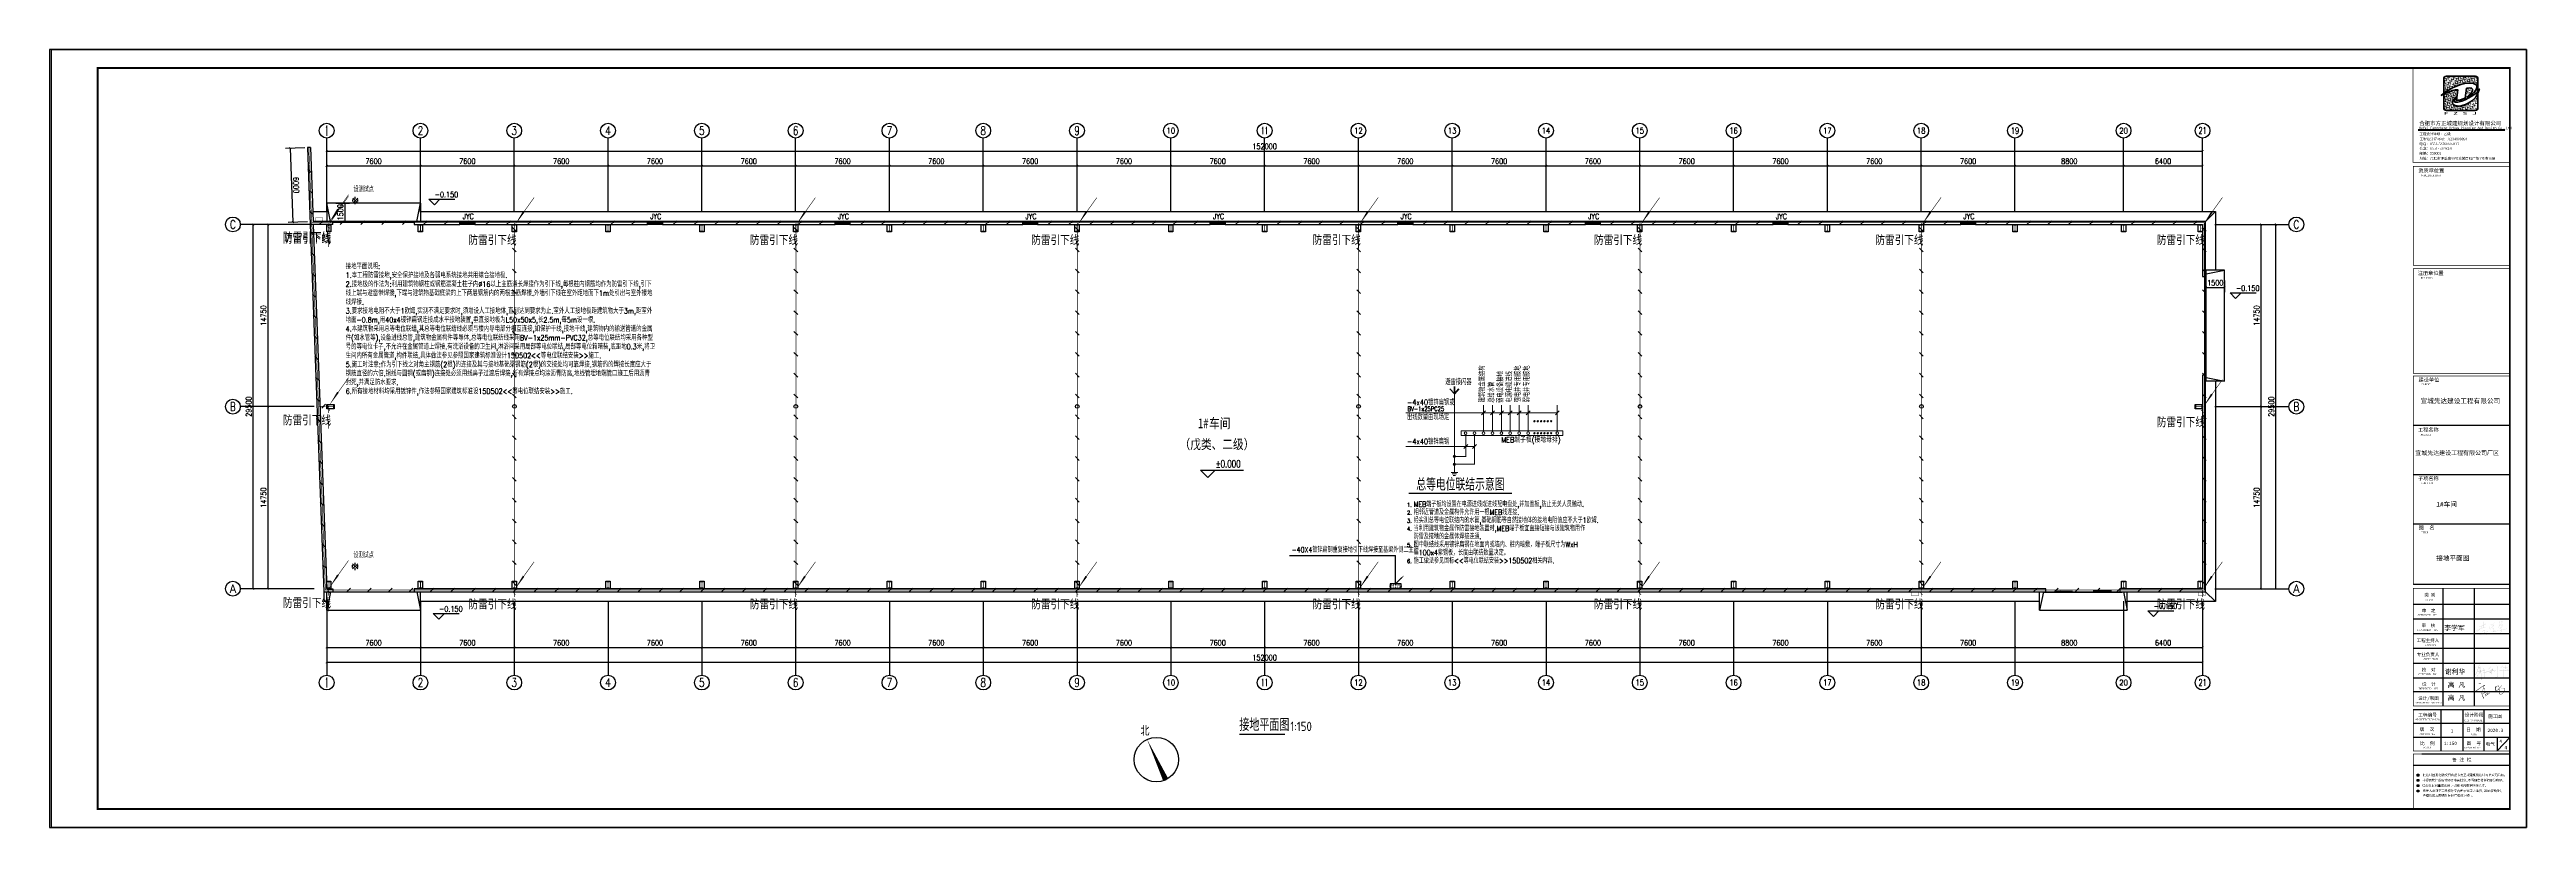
# Model space of a CAD drawing. Extents: x 54907 to 703237, y -798661 to -546661.
# Drawn here: x 54907 to 255607, y -798661 to -735661 of the extents above; entities that cross this region are included whole.
import ezdxf
from ezdxf.enums import TextEntityAlignment as Align

# ---------------------------------------------------------------- set-up
doc = ezdxf.new("R2010")
doc.units = 0
doc.header["$LTSCALE"] = 1000
doc.header["$MEASUREMENT"] = 0
for name, pattern in [('2', [1500.01, 1500, -0.01]), ('ACAD_ISO04W100', [30.5, 24, -3, 0.5, -3]), ('CENTER2', [28.575, 19.05, -3.175, 3.175, -3.175]), ('DASHDOT', [25.4, 12.7, -6.35, 0, -6.35]), ('DASHDOT2', [0.5, 0.25, -0.125, 0, -0.125]), ('DOTE', [2.42, 2, -0.2, 0.02, -0.2])]:
    doc.linetypes.add(name, pattern=pattern)
for name, color, linetype in [('1', 140, 'Continuous'), ('AXIS', 3, 'Continuous'), ('AXIS_TEXT', 7, 'Continuous'), ('D3', 2, 'Continuous'), ('DIM_ELEV', 3, 'Continuous'), ('DIM_SYMB', 3, 'Continuous'), ('EQUIP-箱柜', 3, 'Continuous'), ('GROUND', 2, 'Continuous'), ('HATCH', 254, 'Continuous'), ('LWIRE', 4, 'Continuous'), ('PUB_DIM', 3, 'Continuous'), ('PUB_TEXT', 7, 'Continuous'), ('PUB_TITLE', 4, 'Continuous'), ('SHTLN', 4, 'Continuous'), ('STAIR', 2, 'Continuous'), ('TEXT', 7, 'Continuous'), ('WALL', 5, 'Continuous'), ('WINDOW', 4, 'Continuous'), ('WINDOW_TEXT', 7, 'Continuous'), ('WIRE', 4, 'Continuous'), ('WIRE-接地', 4, 'Continuous'), ('ZM', 7, 'Continuous'), ('干线', 1, 'Continuous'), ('数字', 3, 'Continuous')]:
    doc.layers.add(name, color=color, linetype=linetype)
doc.layers.add('yichutu', color=7, linetype='Continuous', true_color=0xffffff, plot=False)
for name, color, linetype, lineweight in [('中文', 7, 'Continuous', 13), ('照明平面设备层', 11, 'Continuous', 20), ('照明线路', 1, 'Continuous', 50)]:
    doc.layers.add(name, color=color, linetype=linetype, lineweight=lineweight)
doc.styles.add('-黑体', font='simhei.ttf', dxfattribs={"width": 0.7})
doc.styles.add('_HZTXT', font='txt.shx', dxfattribs={"width": 0.8, "bigfont": 'hztxt.shx'})
doc.styles.add('_TCH_AXIS', font='COMPLEX', dxfattribs={"bigfont": 'GBCBIG'})
doc.styles.add('_TCH_DIM', font='SIMPLEX', dxfattribs={"bigfont": 'GBCBIG'})
doc.styles.add('_TCH_DIM_T3', font='SIMPLEX', dxfattribs={"width": 0.705882, "bigfont": 'GBCBIG'})
doc.styles.add('_TCH_WINDOW', font='SIMPLEX', dxfattribs={"bigfont": 'GBCBIG'})
doc.styles.add('_TEL_ATTDEF', font='GBENOR', dxfattribs={"width": 0.8, "height": 3, "bigfont": 'GBCBIG'})
doc.styles.add('_TEL_DIM', font='SIMPLEX', dxfattribs={"width": 0.8, "height": 3.5, "bigfont": 'HZTXT'})
doc.styles.add('ACC', font='txt.shx', dxfattribs={"width": 0.9, "bigfont": 'hztxt.shx'})
doc.styles.add('COMPLEX', font='COMPLEX')
doc.styles.add('GHF', font='times.ttf')
doc.styles.add('HZTXT', font='romans', dxfattribs={"bigfont": 'HZTXT'})
doc.styles.add('ROMANC', font='romanc', dxfattribs={"width": 0.8})
doc.styles.get("Standard").update_dxf_attribs({"font": 'gbenor.shx', "bigfont": 'gbcbig.shx'})
doc.styles.add('STYLE1', font='simhei.ttf', dxfattribs={"width": 0.8})
doc.styles.add('仿宋', font='')
doc.styles.add('宋体', font='', dxfattribs={"width": 0.8})
doc.styles.get('仿宋').set_extended_font_data('NSimSun')
doc.styles.get('宋体').set_extended_font_data('SimSun')
doc.dimstyles.new('_TCH_ARCH&&150', dxfattribs={"dimtxt": 446.25, "dimasz": 150, "dimexe": 375, "dimexo": 450, "dimgap": 150, "dimtad": 1, "dimdec": 0, "dimzin": 0, "dimdsep": 46, "dimtxsty": '_TCH_DIM_T3', "dimblk": 'ARCHTICK', "dimcen": 0.09, "dimclrt": 7, "dimazin": 2, "dimtfac": 1, "dimtdec": 0, "dimtix": 1, "dimtmove": 2, "dimatfit": 3, "dimldrblk": 'ARCHTICK', "dimfxl": 0, "dimtolj": 1, "dimtzin": 0, "dimarcsym": 0})

# ---------------------------------------------------------------- blocks, each defined once
blk = doc.blocks.new('hrththe')
h = blk.add_hatch(color=2)
h.paths.add_polyline_path([(641672, -50401), (641728, -50401), (641728, -50809), (641672, -50809)])
h.paths.add_polyline_path([(641588, -50809), (641812, -50809), (641812, -50865), (641588, -50865)])
h.paths.add_polyline_path([(641588, -50345), (641812, -50345), (641812, -50401), (641588, -50401)])
at = {"layer": 'PUB_TEXT'}
for p, q in [((641523, -50911), (641523, -50311)), ((641523, -50311), (641873, -50311)), ((641873, -50911), (641523, -50911)), ((641873, -50311), (641873, -50911))]:
    blk.add_line(p, q, dxfattribs=at)
blk = doc.blocks.new('$TelecSys$00000008')
blk.add_line((0.4, 0.4), (-0.4, -0.4))
blk = doc.blocks.new('$TelecSys$00000010')
blk.add_circle((0, 0, 0), 1)
blk = doc.blocks.new('A$C68CB3DC8')
at = {"layer": '干线', "color": 3, "const_width": 30}
for points in [[(3494, 2747), (2846, 1842)], [(2353, 1114), (2489, 972)], [(2353, 297), (2489, 154)], [(2423, 1222), (2423, 1222), (2423, 848)], [(2423, 426), (2423, 0)], [(2424, 654), (2424, 632)]]:
    blk.add_lwpolyline(points, dxfattribs=at)
at = {"layer": '干线', "color": 3}
blk.add_lwpolyline([(2926, 1965, 100, 0, 0), (2430, 1226, 0, 0, 0)], format="xyseb", dxfattribs=at)
at = {"layer": '干线', "color": 3, "style": '_HZTXT', "width": 0.8}
blk.add_text('防雷引下线', height=500, dxfattribs=at).set_placement((-50, 184))
blk = doc.blocks.new('A$C6C2C53EF')
at = {"layer": 'WIRE', "linetype": 'ACAD_ISO04W100'}
blk.add_blockref('A$C68CB3DC8', (0, 0), dxfattribs=at)
blk = doc.blocks.new('A$C3D1F14FF')
at = {"layer": 'WIRE'}
blk.add_blockref('A$C6C2C53EF', (0, 0), dxfattribs=at)
blk = doc.blocks.new('A$C0C6F3D66')
at = {"layer": 'WIRE', "linetype": 'DASHDOT2'}
blk.add_blockref('A$C3D1F14FF', (0, 0), dxfattribs=at)
blk = doc.blocks.new('A$C00130645')
at = {"layer": 'WIRE', "linetype": 'DOTE'}
blk.add_blockref('A$C0C6F3D66', (0, 0), dxfattribs=at)
blk = doc.blocks.new('A$C64716EA1')
at = {"layer": 'WIRE', "linetype": 'DASHDOT2'}
blk.add_blockref('A$C00130645', (0, 0), dxfattribs=at)
blk = doc.blocks.new('A$C35FE38DF')
at = {"layer": 'WIRE', "linetype": '2'}
blk.add_blockref('A$C64716EA1', (0, 0), dxfattribs=at)
blk = doc.blocks.new('A$C0EB32356')
at = {"layer": 'WIRE', "linetype": '2', "xscale": 1.5, "yscale": 1.5, "zscale": 1.5}
blk.add_blockref('A$C35FE38DF', (0, 0), dxfattribs=at)
blk = doc.blocks.new('A$C44B31DE4')
at = {"layer": 'WIRE', "linetype": 'CENTER2'}
blk.add_blockref('A$C0EB32356', (0, 0), dxfattribs=at)
blk = doc.blocks.new('$equip$00002702')
for p, q in [((-0.75, 0.6), (-0.75, 0)), ((0.75, 0.6), (-0.75, 0.6)), ((-0.75, 0), (0.75, 0)), ((0.75, 0), (0.75, 0.6))]:
    blk.add_line(p, q)
at = {"const_width": 0.06}
blk.add_lwpolyline([(-0.75, 0.6), (-0.75, 0), (0.75, 0), (0.75, 0.6), (-0.75, 0.6), (-0.75, 0)], dxfattribs=at)
for p in [(-0.75, 0.3), (0, 0.6), (0, 0), (0.75, 0.3)]:
    blk.add_point(p)
at = {"color": 7}
blk.add_attdef('$TEXT$', text='', height=0.5, dxfattribs=at).set_placement((0, 0.3), align=Align.MIDDLE_CENTER)
at = {"color": 7, "style": '_TEL_DIM', "flags": 1}
for tag in ['A', 'REMARK']:
    blk.add_attdef(tag, text='', height=0.00002, dxfattribs=at).set_placement((0, 0), align=Align.MIDDLE_CENTER)
blk = doc.blocks.new('$TelecSys$00000079')
for p, q in [((0.7, 0.7), (0, 0)), ((0.1, 0.1), (0.1, 0.1)), ((-0.1, -0.1), (-0.1, -0.1))]:
    blk.add_line(p, q)
at = {"const_width": 0.142}
blk.add_lwpolyline([(-0.07, 0, 1), (0.07, 0, 1)], format="xyb", close=True, dxfattribs=at)
blk.add_solid([(0.63, 0.77), (0.77, 0.63), (1.15, 1.15)])
at = {"width": 0.8, "flags": 9}
blk.add_attdef('A', (0, 0), '', height=0.00002, dxfattribs=at)
blk = doc.blocks.new('AX')
at = {"layer": 'ZM'}
for p, q in [((-247, 247), (247, -247)), ((-247, -247), (247, 247)), ((-247, -94), (-247, 106)), ((6, 160), (6, 360)), ((260, -94), (260, 106)), ((6, -360), (6, -160))]:
    blk.add_line(p, q, dxfattribs=at)
blk = doc.blocks.new('*U83')
at = {"layer": 'PUB_TEXT', "style": 'STYLE1'}
blk.add_text('备 注 栏', height=180, dxfattribs=at).set_placement((503976, -819747))
blk = doc.blocks.new('yct-1337-420-200550-63000-150-2010.0')
at = {"layer": 'yichutu', "color": 7, "true_color": 0xffffff}
blk.add_lwpolyline([(0, 0), (0, 63000), (200550, 63000), (200550, 0)], close=True, dxfattribs=at)
blk = doc.blocks.new('_ArchTick')
at = {"color": 0, "linetype": 'ByBlock', "const_width": 0.4}
blk.add_lwpolyline([(-0.5, -0.5), (0.5, 0.5)], dxfattribs=at)
blk = doc.blocks.new('*D190')
at = {"layer": 'Defpoints', "color": 0}
for p in [(77662, -748089), (78849, -748089), (77662, -749589)]:
    blk.add_point(p, dxfattribs=at)
at = {"layer": 'PUB_DIM', "color": 0, "lineweight": -2}
for p, q in [((78112, -748089), (79224, -748089)), ((78849, -749589), (78849, -748089)), ((78112, -749589), (79224, -749589))]:
    blk.add_line(p, q, dxfattribs=at)
at = {"layer": 'PUB_DIM', "color": 0, "lineweight": -2, "xscale": 150, "yscale": 150, "zscale": 150}
for p, rotation in [((78849, -748089), 90), ((78849, -749589), 270)]:
    blk.add_blockref('_ArchTick', p, dxfattribs=dict(at, rotation=rotation))
at = {"layer": 'PUB_DIM', "color": 7, "insert": (78476, -748839), "char_height": 446.2, "attachment_point": 5, "rotation": 90, "style": '_TCH_DIM_T3'}
blk.add_mtext('\\A1;1500', dxfattribs=at)
blk = doc.blocks.new('*D191')
at = {"layer": 'Defpoints', "color": 0}
for p in [(229640, -753925), (231140, -753925), (231140, -754926)]:
    blk.add_point(p, dxfattribs=at)
at = {"layer": 'PUB_DIM', "color": 0, "lineweight": -2}
for p, q in [((229640, -754375), (229640, -755301)), ((231140, -754375), (231140, -755301)), ((229640, -754926), (231140, -754926))]:
    blk.add_line(p, q, dxfattribs=at)
at = {"layer": 'PUB_DIM', "color": 0, "lineweight": -2, "xscale": 150, "yscale": 150, "zscale": 150, "rotation": 180}
blk.add_blockref('_ArchTick', (229640, -754926), dxfattribs=at)
at = {"layer": 'PUB_DIM', "color": 0, "lineweight": -2, "xscale": 150, "yscale": 150, "zscale": 150}
blk.add_blockref('_ArchTick', (231140, -754926), dxfattribs=at)
at = {"layer": 'PUB_DIM', "color": 7, "insert": (230390, -754552), "char_height": 446.2, "attachment_point": 5, "style": '_TCH_DIM_T3'}
blk.add_mtext('\\A1;1500', dxfattribs=at)
blk = doc.blocks.new('*D192')
at = {"layer": 'Defpoints', "color": 0}
for p in [(76039, -743593), (74623, -749649), (76261, -749589)]:
    blk.add_point(p, dxfattribs=at)
at = {"layer": 'PUB_DIM', "color": 0, "lineweight": -2}
for p, q in [((75589, -743609), (74027, -743667)), ((74401, -743653), (74623, -749649)), ((75811, -749605), (74249, -749663))]:
    blk.add_line(p, q, dxfattribs=at)
at = {"layer": 'PUB_DIM', "color": 0, "lineweight": -2, "xscale": 150, "yscale": 150, "zscale": 150}
for p, rotation in [((74401, -743653), 92.12051575240109), ((74623, -749649), 272.120515752401)]:
    blk.add_blockref('_ArchTick', p, dxfattribs=dict(at, rotation=rotation))
at = {"layer": 'PUB_DIM', "color": 7, "insert": (74885, -746637), "char_height": 446.2, "attachment_point": 5, "rotation": 272.12052, "style": '_TCH_DIM_T3'}
blk.add_mtext('\\A1;6000', dxfattribs=at)
blk = doc.blocks.new('*D193')
at = {"layer": 'AXIS', "color": 0, "lineweight": -2}
for p, q in [((230812, -764579), (234487, -764579)), ((234112, -779329), (234112, -764579)), ((230812, -779329), (234487, -779329))]:
    blk.add_line(p, q, dxfattribs=at)
at = {"layer": 'Defpoints', "color": 0}
for p in [(230362, -764579), (234112, -764579), (230362, -779329)]:
    blk.add_point(p, dxfattribs=at)
at = {"layer": 'AXIS', "color": 0, "lineweight": -2, "xscale": 150, "yscale": 150, "zscale": 150}
for p, rotation in [((234112, -764579), 90), ((234112, -779329), 270)]:
    blk.add_blockref('_ArchTick', p, dxfattribs=dict(at, rotation=rotation))
at = {"layer": 'AXIS', "color": 7, "insert": (233739, -771954), "char_height": 446.2, "attachment_point": 5, "rotation": 90, "style": '_TCH_DIM_T3'}
blk.add_mtext('\\A1;14750', dxfattribs=at)
blk = doc.blocks.new('*D194')
at = {"layer": 'AXIS', "color": 0, "lineweight": -2}
for p, q in [((230812, -749829), (234487, -749829)), ((234112, -764579), (234112, -749829)), ((230812, -764579), (234487, -764579))]:
    blk.add_line(p, q, dxfattribs=at)
at = {"layer": 'Defpoints', "color": 0}
for p in [(230362, -749829), (234112, -749829), (230362, -764579)]:
    blk.add_point(p, dxfattribs=at)
at = {"layer": 'AXIS', "color": 0, "lineweight": -2, "xscale": 150, "yscale": 150, "zscale": 150}
for p, rotation in [((234112, -749829), 90), ((234112, -764579), 270)]:
    blk.add_blockref('_ArchTick', p, dxfattribs=dict(at, rotation=rotation))
at = {"layer": 'AXIS', "color": 7, "insert": (233739, -757204), "char_height": 446.2, "attachment_point": 5, "rotation": 90, "style": '_TCH_DIM_T3'}
blk.add_mtext('\\A1;14750', dxfattribs=at)
blk = doc.blocks.new('*D195')
at = {"layer": 'AXIS', "color": 0, "lineweight": -2}
for p, q in [((230812, -749829), (235687, -749829)), ((235312, -779329), (235312, -749829)), ((230812, -779329), (235687, -779329))]:
    blk.add_line(p, q, dxfattribs=at)
at = {"layer": 'Defpoints', "color": 0}
for p in [(230362, -749829), (235312, -749829), (230362, -779329)]:
    blk.add_point(p, dxfattribs=at)
at = {"layer": 'AXIS', "color": 0, "lineweight": -2, "xscale": 150, "yscale": 150, "zscale": 150}
for p, rotation in [((235312, -749829), 90), ((235312, -779329), 270)]:
    blk.add_blockref('_ArchTick', p, dxfattribs=dict(at, rotation=rotation))
at = {"layer": 'AXIS', "color": 7, "insert": (234939, -764579), "char_height": 446.2, "attachment_point": 5, "rotation": 90, "style": '_TCH_DIM_T3'}
blk.add_mtext('\\A1;29500', dxfattribs=at)
blk = doc.blocks.new('*D196')
at = {"layer": 'AXIS', "color": 0, "lineweight": -2}
for p, q in [((75912, -764579), (72237, -764579)), ((72612, -779329), (72612, -764579)), ((75912, -779329), (72237, -779329))]:
    blk.add_line(p, q, dxfattribs=at)
at = {"layer": 'Defpoints', "color": 0}
for p in [(72612, -764579), (76362, -764579), (76362, -779329)]:
    blk.add_point(p, dxfattribs=at)
at = {"layer": 'AXIS', "color": 0, "lineweight": -2, "xscale": 150, "yscale": 150, "zscale": 150}
for p, rotation in [((72612, -764579), 90), ((72612, -779329), 270)]:
    blk.add_blockref('_ArchTick', p, dxfattribs=dict(at, rotation=rotation))
at = {"layer": 'AXIS', "color": 7, "insert": (72239, -771954), "char_height": 446.2, "attachment_point": 5, "rotation": 90, "style": '_TCH_DIM_T3'}
blk.add_mtext('\\A1;14750', dxfattribs=at)
blk = doc.blocks.new('*D197')
at = {"layer": 'AXIS', "color": 0, "lineweight": -2}
for p, q in [((75912, -749829), (72237, -749829)), ((72612, -764579), (72612, -749829)), ((75912, -764579), (72237, -764579))]:
    blk.add_line(p, q, dxfattribs=at)
at = {"layer": 'Defpoints', "color": 0}
for p in [(72612, -749829), (76362, -749829), (76362, -764579)]:
    blk.add_point(p, dxfattribs=at)
at = {"layer": 'AXIS', "color": 0, "lineweight": -2, "xscale": 150, "yscale": 150, "zscale": 150}
for p, rotation in [((72612, -749829), 90), ((72612, -764579), 270)]:
    blk.add_blockref('_ArchTick', p, dxfattribs=dict(at, rotation=rotation))
at = {"layer": 'AXIS', "color": 7, "insert": (72239, -757204), "char_height": 446.2, "attachment_point": 5, "rotation": 90, "style": '_TCH_DIM_T3'}
blk.add_mtext('\\A1;14750', dxfattribs=at)
blk = doc.blocks.new('*D198')
at = {"layer": 'AXIS', "color": 0, "lineweight": -2}
for p, q in [((75912, -749829), (71037, -749829)), ((71412, -779329), (71412, -749829)), ((75912, -779329), (71037, -779329))]:
    blk.add_line(p, q, dxfattribs=at)
at = {"layer": 'Defpoints', "color": 0}
for p in [(71412, -749829), (76362, -749829), (76362, -779329)]:
    blk.add_point(p, dxfattribs=at)
at = {"layer": 'AXIS', "color": 0, "lineweight": -2, "xscale": 150, "yscale": 150, "zscale": 150}
for p, rotation in [((71412, -749829), 90), ((71412, -779329), 270)]:
    blk.add_blockref('_ArchTick', p, dxfattribs=dict(at, rotation=rotation))
at = {"layer": 'AXIS', "color": 7, "insert": (71039, -764579), "char_height": 446.2, "attachment_point": 5, "rotation": 90, "style": '_TCH_DIM_T3'}
blk.add_mtext('\\A1;29500', dxfattribs=at)
blk = doc.blocks.new('*D199')
at = {"layer": 'AXIS', "color": 0, "lineweight": -2}
for p, q in [((77362, -748379), (77362, -744704)), ((77362, -745079), (84962, -745079)), ((84962, -748379), (84962, -744704))]:
    blk.add_line(p, q, dxfattribs=at)
at = {"layer": 'Defpoints', "color": 0}
for p in [(84962, -745079), (77362, -748829), (84962, -748829)]:
    blk.add_point(p, dxfattribs=at)
at = {"layer": 'AXIS', "color": 0, "lineweight": -2, "xscale": 150, "yscale": 150, "zscale": 150, "rotation": 180}
blk.add_blockref('_ArchTick', (77362, -745079), dxfattribs=at)
at = {"layer": 'AXIS', "color": 0, "lineweight": -2, "xscale": 150, "yscale": 150, "zscale": 150}
blk.add_blockref('_ArchTick', (84962, -745079), dxfattribs=at)
at = {"layer": 'AXIS', "color": 7, "insert": (81162, -744706), "char_height": 446.2, "attachment_point": 5, "style": '_TCH_DIM_T3'}
blk.add_mtext('\\A1;7600', dxfattribs=at)
blk = doc.blocks.new('*D200')
at = {"layer": 'AXIS', "color": 0, "lineweight": -2}
for p, q in [((84962, -748379), (84962, -744704)), ((84962, -745079), (92562, -745079)), ((92562, -748379), (92562, -744704))]:
    blk.add_line(p, q, dxfattribs=at)
at = {"layer": 'Defpoints', "color": 0}
for p in [(92562, -745079), (84962, -748829), (92562, -748829)]:
    blk.add_point(p, dxfattribs=at)
at = {"layer": 'AXIS', "color": 0, "lineweight": -2, "xscale": 150, "yscale": 150, "zscale": 150, "rotation": 180}
blk.add_blockref('_ArchTick', (84962, -745079), dxfattribs=at)
at = {"layer": 'AXIS', "color": 0, "lineweight": -2, "xscale": 150, "yscale": 150, "zscale": 150}
blk.add_blockref('_ArchTick', (92562, -745079), dxfattribs=at)
at = {"layer": 'AXIS', "color": 7, "insert": (88762, -744706), "char_height": 446.2, "attachment_point": 5, "style": '_TCH_DIM_T3'}
blk.add_mtext('\\A1;7600', dxfattribs=at)
blk = doc.blocks.new('*D201')
at = {"layer": 'AXIS', "color": 0, "lineweight": -2}
for p, q in [((92562, -748379), (92562, -744704)), ((92562, -745079), (100162, -745079)), ((100162, -748379), (100162, -744704))]:
    blk.add_line(p, q, dxfattribs=at)
at = {"layer": 'Defpoints', "color": 0}
for p in [(100162, -745079), (92562, -748829), (100162, -748829)]:
    blk.add_point(p, dxfattribs=at)
at = {"layer": 'AXIS', "color": 0, "lineweight": -2, "xscale": 150, "yscale": 150, "zscale": 150, "rotation": 180}
blk.add_blockref('_ArchTick', (92562, -745079), dxfattribs=at)
at = {"layer": 'AXIS', "color": 0, "lineweight": -2, "xscale": 150, "yscale": 150, "zscale": 150}
blk.add_blockref('_ArchTick', (100162, -745079), dxfattribs=at)
at = {"layer": 'AXIS', "color": 7, "insert": (96362, -744706), "char_height": 446.2, "attachment_point": 5, "style": '_TCH_DIM_T3'}
blk.add_mtext('\\A1;7600', dxfattribs=at)
blk = doc.blocks.new('*D202')
at = {"layer": 'AXIS', "color": 0, "lineweight": -2}
for p, q in [((100162, -748379), (100162, -744704)), ((100162, -745079), (107762, -745079)), ((107762, -748379), (107762, -744704))]:
    blk.add_line(p, q, dxfattribs=at)
at = {"layer": 'Defpoints', "color": 0}
for p in [(107762, -745079), (100162, -748829), (107762, -748829)]:
    blk.add_point(p, dxfattribs=at)
at = {"layer": 'AXIS', "color": 0, "lineweight": -2, "xscale": 150, "yscale": 150, "zscale": 150, "rotation": 180}
blk.add_blockref('_ArchTick', (100162, -745079), dxfattribs=at)
at = {"layer": 'AXIS', "color": 0, "lineweight": -2, "xscale": 150, "yscale": 150, "zscale": 150}
blk.add_blockref('_ArchTick', (107762, -745079), dxfattribs=at)
at = {"layer": 'AXIS', "color": 7, "insert": (103962, -744706), "char_height": 446.2, "attachment_point": 5, "style": '_TCH_DIM_T3'}
blk.add_mtext('\\A1;7600', dxfattribs=at)
blk = doc.blocks.new('*D203')
at = {"layer": 'AXIS', "color": 0, "lineweight": -2}
for p, q in [((107762, -748379), (107762, -744704)), ((107762, -745079), (115362, -745079)), ((115362, -748379), (115362, -744704))]:
    blk.add_line(p, q, dxfattribs=at)
at = {"layer": 'Defpoints', "color": 0}
for p in [(115362, -745079), (107762, -748829), (115362, -748829)]:
    blk.add_point(p, dxfattribs=at)
at = {"layer": 'AXIS', "color": 0, "lineweight": -2, "xscale": 150, "yscale": 150, "zscale": 150, "rotation": 180}
blk.add_blockref('_ArchTick', (107762, -745079), dxfattribs=at)
at = {"layer": 'AXIS', "color": 0, "lineweight": -2, "xscale": 150, "yscale": 150, "zscale": 150}
blk.add_blockref('_ArchTick', (115362, -745079), dxfattribs=at)
at = {"layer": 'AXIS', "color": 7, "insert": (111562, -744706), "char_height": 446.2, "attachment_point": 5, "style": '_TCH_DIM_T3'}
blk.add_mtext('\\A1;7600', dxfattribs=at)
blk = doc.blocks.new('*D204')
at = {"layer": 'AXIS', "color": 0, "lineweight": -2}
for p, q in [((115362, -748379), (115362, -744704)), ((115362, -745079), (122962, -745079)), ((122962, -748379), (122962, -744704))]:
    blk.add_line(p, q, dxfattribs=at)
at = {"layer": 'Defpoints', "color": 0}
for p in [(122962, -745079), (115362, -748829), (122962, -748829)]:
    blk.add_point(p, dxfattribs=at)
at = {"layer": 'AXIS', "color": 0, "lineweight": -2, "xscale": 150, "yscale": 150, "zscale": 150, "rotation": 180}
blk.add_blockref('_ArchTick', (115362, -745079), dxfattribs=at)
at = {"layer": 'AXIS', "color": 0, "lineweight": -2, "xscale": 150, "yscale": 150, "zscale": 150}
blk.add_blockref('_ArchTick', (122962, -745079), dxfattribs=at)
at = {"layer": 'AXIS', "color": 7, "insert": (119162, -744706), "char_height": 446.2, "attachment_point": 5, "style": '_TCH_DIM_T3'}
blk.add_mtext('\\A1;7600', dxfattribs=at)
blk = doc.blocks.new('*D205')
at = {"layer": 'AXIS', "color": 0, "lineweight": -2}
for p, q in [((122962, -748379), (122962, -744704)), ((122962, -745079), (130562, -745079)), ((130562, -748379), (130562, -744704))]:
    blk.add_line(p, q, dxfattribs=at)
at = {"layer": 'Defpoints', "color": 0}
for p in [(130562, -745079), (122962, -748829), (130562, -748829)]:
    blk.add_point(p, dxfattribs=at)
at = {"layer": 'AXIS', "color": 0, "lineweight": -2, "xscale": 150, "yscale": 150, "zscale": 150, "rotation": 180}
blk.add_blockref('_ArchTick', (122962, -745079), dxfattribs=at)
at = {"layer": 'AXIS', "color": 0, "lineweight": -2, "xscale": 150, "yscale": 150, "zscale": 150}
blk.add_blockref('_ArchTick', (130562, -745079), dxfattribs=at)
at = {"layer": 'AXIS', "color": 7, "insert": (126762, -744706), "char_height": 446.2, "attachment_point": 5, "style": '_TCH_DIM_T3'}
blk.add_mtext('\\A1;7600', dxfattribs=at)
blk = doc.blocks.new('*D206')
at = {"layer": 'AXIS', "color": 0, "lineweight": -2}
for p, q in [((130562, -748379), (130562, -744704)), ((130562, -745079), (138162, -745079)), ((138162, -748379), (138162, -744704))]:
    blk.add_line(p, q, dxfattribs=at)
at = {"layer": 'Defpoints', "color": 0}
for p in [(138162, -745079), (130562, -748829), (138162, -748829)]:
    blk.add_point(p, dxfattribs=at)
at = {"layer": 'AXIS', "color": 0, "lineweight": -2, "xscale": 150, "yscale": 150, "zscale": 150, "rotation": 180}
blk.add_blockref('_ArchTick', (130562, -745079), dxfattribs=at)
at = {"layer": 'AXIS', "color": 0, "lineweight": -2, "xscale": 150, "yscale": 150, "zscale": 150}
blk.add_blockref('_ArchTick', (138162, -745079), dxfattribs=at)
at = {"layer": 'AXIS', "color": 7, "insert": (134362, -744706), "char_height": 446.2, "attachment_point": 5, "style": '_TCH_DIM_T3'}
blk.add_mtext('\\A1;7600', dxfattribs=at)
blk = doc.blocks.new('*D207')
at = {"layer": 'AXIS', "color": 0, "lineweight": -2}
for p, q in [((138162, -748379), (138162, -744704)), ((138162, -745079), (145762, -745079)), ((145762, -748379), (145762, -744704))]:
    blk.add_line(p, q, dxfattribs=at)
at = {"layer": 'Defpoints', "color": 0}
for p in [(145762, -745079), (138162, -748829), (145762, -748829)]:
    blk.add_point(p, dxfattribs=at)
at = {"layer": 'AXIS', "color": 0, "lineweight": -2, "xscale": 150, "yscale": 150, "zscale": 150, "rotation": 180}
blk.add_blockref('_ArchTick', (138162, -745079), dxfattribs=at)
at = {"layer": 'AXIS', "color": 0, "lineweight": -2, "xscale": 150, "yscale": 150, "zscale": 150}
blk.add_blockref('_ArchTick', (145762, -745079), dxfattribs=at)
at = {"layer": 'AXIS', "color": 7, "insert": (141962, -744706), "char_height": 446.2, "attachment_point": 5, "style": '_TCH_DIM_T3'}
blk.add_mtext('\\A1;7600', dxfattribs=at)
blk = doc.blocks.new('*D208')
at = {"layer": 'AXIS', "color": 0, "lineweight": -2}
for p, q in [((145762, -748379), (145762, -744704)), ((145762, -745079), (153362, -745079)), ((153362, -748379), (153362, -744704))]:
    blk.add_line(p, q, dxfattribs=at)
at = {"layer": 'Defpoints', "color": 0}
for p in [(153362, -745079), (145762, -748829), (153362, -748829)]:
    blk.add_point(p, dxfattribs=at)
at = {"layer": 'AXIS', "color": 0, "lineweight": -2, "xscale": 150, "yscale": 150, "zscale": 150, "rotation": 180}
blk.add_blockref('_ArchTick', (145762, -745079), dxfattribs=at)
at = {"layer": 'AXIS', "color": 0, "lineweight": -2, "xscale": 150, "yscale": 150, "zscale": 150}
blk.add_blockref('_ArchTick', (153362, -745079), dxfattribs=at)
at = {"layer": 'AXIS', "color": 7, "insert": (149562, -744706), "char_height": 446.2, "attachment_point": 5, "style": '_TCH_DIM_T3'}
blk.add_mtext('\\A1;7600', dxfattribs=at)
blk = doc.blocks.new('*D209')
at = {"layer": 'AXIS', "color": 0, "lineweight": -2}
for p, q in [((153362, -748379), (153362, -744704)), ((153362, -745079), (160962, -745079)), ((160962, -748379), (160962, -744704))]:
    blk.add_line(p, q, dxfattribs=at)
at = {"layer": 'Defpoints', "color": 0}
for p in [(160962, -745079), (153362, -748829), (160962, -748829)]:
    blk.add_point(p, dxfattribs=at)
at = {"layer": 'AXIS', "color": 0, "lineweight": -2, "xscale": 150, "yscale": 150, "zscale": 150, "rotation": 180}
blk.add_blockref('_ArchTick', (153362, -745079), dxfattribs=at)
at = {"layer": 'AXIS', "color": 0, "lineweight": -2, "xscale": 150, "yscale": 150, "zscale": 150}
blk.add_blockref('_ArchTick', (160962, -745079), dxfattribs=at)
at = {"layer": 'AXIS', "color": 7, "insert": (157162, -744706), "char_height": 446.2, "attachment_point": 5, "style": '_TCH_DIM_T3'}
blk.add_mtext('\\A1;7600', dxfattribs=at)
blk = doc.blocks.new('*D210')
at = {"layer": 'AXIS', "color": 0, "lineweight": -2}
for p, q in [((160962, -748379), (160962, -744704)), ((160962, -745079), (168562, -745079)), ((168562, -748379), (168562, -744704))]:
    blk.add_line(p, q, dxfattribs=at)
at = {"layer": 'Defpoints', "color": 0}
for p in [(168562, -745079), (160962, -748829), (168562, -748829)]:
    blk.add_point(p, dxfattribs=at)
at = {"layer": 'AXIS', "color": 0, "lineweight": -2, "xscale": 150, "yscale": 150, "zscale": 150, "rotation": 180}
blk.add_blockref('_ArchTick', (160962, -745079), dxfattribs=at)
at = {"layer": 'AXIS', "color": 0, "lineweight": -2, "xscale": 150, "yscale": 150, "zscale": 150}
blk.add_blockref('_ArchTick', (168562, -745079), dxfattribs=at)
at = {"layer": 'AXIS', "color": 7, "insert": (164762, -744706), "char_height": 446.2, "attachment_point": 5, "style": '_TCH_DIM_T3'}
blk.add_mtext('\\A1;7600', dxfattribs=at)
blk = doc.blocks.new('*D211')
at = {"layer": 'AXIS', "color": 0, "lineweight": -2}
for p, q in [((168562, -748379), (168562, -744704)), ((168562, -745079), (176162, -745079)), ((176162, -748379), (176162, -744704))]:
    blk.add_line(p, q, dxfattribs=at)
at = {"layer": 'Defpoints', "color": 0}
for p in [(176162, -745079), (168562, -748829), (176162, -748829)]:
    blk.add_point(p, dxfattribs=at)
at = {"layer": 'AXIS', "color": 0, "lineweight": -2, "xscale": 150, "yscale": 150, "zscale": 150, "rotation": 180}
blk.add_blockref('_ArchTick', (168562, -745079), dxfattribs=at)
at = {"layer": 'AXIS', "color": 0, "lineweight": -2, "xscale": 150, "yscale": 150, "zscale": 150}
blk.add_blockref('_ArchTick', (176162, -745079), dxfattribs=at)
at = {"layer": 'AXIS', "color": 7, "insert": (172362, -744706), "char_height": 446.2, "attachment_point": 5, "style": '_TCH_DIM_T3'}
blk.add_mtext('\\A1;7600', dxfattribs=at)
blk = doc.blocks.new('*D212')
at = {"layer": 'AXIS', "color": 0, "lineweight": -2}
for p, q in [((176162, -748379), (176162, -744704)), ((176162, -745079), (183762, -745079)), ((183762, -748379), (183762, -744704))]:
    blk.add_line(p, q, dxfattribs=at)
at = {"layer": 'Defpoints', "color": 0}
for p in [(183762, -745079), (176162, -748829), (183762, -748829)]:
    blk.add_point(p, dxfattribs=at)
at = {"layer": 'AXIS', "color": 0, "lineweight": -2, "xscale": 150, "yscale": 150, "zscale": 150, "rotation": 180}
blk.add_blockref('_ArchTick', (176162, -745079), dxfattribs=at)
at = {"layer": 'AXIS', "color": 0, "lineweight": -2, "xscale": 150, "yscale": 150, "zscale": 150}
blk.add_blockref('_ArchTick', (183762, -745079), dxfattribs=at)
at = {"layer": 'AXIS', "color": 7, "insert": (179962, -744706), "char_height": 446.2, "attachment_point": 5, "style": '_TCH_DIM_T3'}
blk.add_mtext('\\A1;7600', dxfattribs=at)
blk = doc.blocks.new('*D213')
at = {"layer": 'AXIS', "color": 0, "lineweight": -2}
for p, q in [((183762, -748379), (183762, -744704)), ((183762, -745079), (191362, -745079)), ((191362, -748379), (191362, -744704))]:
    blk.add_line(p, q, dxfattribs=at)
at = {"layer": 'Defpoints', "color": 0}
for p in [(191362, -745079), (183762, -748829), (191362, -748829)]:
    blk.add_point(p, dxfattribs=at)
at = {"layer": 'AXIS', "color": 0, "lineweight": -2, "xscale": 150, "yscale": 150, "zscale": 150, "rotation": 180}
blk.add_blockref('_ArchTick', (183762, -745079), dxfattribs=at)
at = {"layer": 'AXIS', "color": 0, "lineweight": -2, "xscale": 150, "yscale": 150, "zscale": 150}
blk.add_blockref('_ArchTick', (191362, -745079), dxfattribs=at)
at = {"layer": 'AXIS', "color": 7, "insert": (187562, -744706), "char_height": 446.2, "attachment_point": 5, "style": '_TCH_DIM_T3'}
blk.add_mtext('\\A1;7600', dxfattribs=at)
blk = doc.blocks.new('*D214')
at = {"layer": 'AXIS', "color": 0, "lineweight": -2}
for p, q in [((191362, -748379), (191362, -744704)), ((191362, -745079), (198962, -745079)), ((198962, -748379), (198962, -744704))]:
    blk.add_line(p, q, dxfattribs=at)
at = {"layer": 'Defpoints', "color": 0}
for p in [(198962, -745079), (191362, -748829), (198962, -748829)]:
    blk.add_point(p, dxfattribs=at)
at = {"layer": 'AXIS', "color": 0, "lineweight": -2, "xscale": 150, "yscale": 150, "zscale": 150, "rotation": 180}
blk.add_blockref('_ArchTick', (191362, -745079), dxfattribs=at)
at = {"layer": 'AXIS', "color": 0, "lineweight": -2, "xscale": 150, "yscale": 150, "zscale": 150}
blk.add_blockref('_ArchTick', (198962, -745079), dxfattribs=at)
at = {"layer": 'AXIS', "color": 7, "insert": (195162, -744706), "char_height": 446.2, "attachment_point": 5, "style": '_TCH_DIM_T3'}
blk.add_mtext('\\A1;7600', dxfattribs=at)
blk = doc.blocks.new('*D215')
at = {"layer": 'AXIS', "color": 0, "lineweight": -2}
for p, q in [((198962, -748379), (198962, -744704)), ((198962, -745079), (206562, -745079)), ((206562, -748379), (206562, -744704))]:
    blk.add_line(p, q, dxfattribs=at)
at = {"layer": 'Defpoints', "color": 0}
for p in [(206562, -745079), (198962, -748829), (206562, -748829)]:
    blk.add_point(p, dxfattribs=at)
at = {"layer": 'AXIS', "color": 0, "lineweight": -2, "xscale": 150, "yscale": 150, "zscale": 150, "rotation": 180}
blk.add_blockref('_ArchTick', (198962, -745079), dxfattribs=at)
at = {"layer": 'AXIS', "color": 0, "lineweight": -2, "xscale": 150, "yscale": 150, "zscale": 150}
blk.add_blockref('_ArchTick', (206562, -745079), dxfattribs=at)
at = {"layer": 'AXIS', "color": 7, "insert": (202762, -744706), "char_height": 446.2, "attachment_point": 5, "style": '_TCH_DIM_T3'}
blk.add_mtext('\\A1;7600', dxfattribs=at)
blk = doc.blocks.new('*D216')
at = {"layer": 'AXIS', "color": 0, "lineweight": -2}
for p, q in [((206562, -748379), (206562, -744704)), ((206562, -745079), (214162, -745079)), ((214162, -748379), (214162, -744704))]:
    blk.add_line(p, q, dxfattribs=at)
at = {"layer": 'Defpoints', "color": 0}
for p in [(214162, -745079), (206562, -748829), (214162, -748829)]:
    blk.add_point(p, dxfattribs=at)
at = {"layer": 'AXIS', "color": 0, "lineweight": -2, "xscale": 150, "yscale": 150, "zscale": 150, "rotation": 180}
blk.add_blockref('_ArchTick', (206562, -745079), dxfattribs=at)
at = {"layer": 'AXIS', "color": 0, "lineweight": -2, "xscale": 150, "yscale": 150, "zscale": 150}
blk.add_blockref('_ArchTick', (214162, -745079), dxfattribs=at)
at = {"layer": 'AXIS', "color": 7, "insert": (210362, -744706), "char_height": 446.2, "attachment_point": 5, "style": '_TCH_DIM_T3'}
blk.add_mtext('\\A1;7600', dxfattribs=at)
blk = doc.blocks.new('*D217')
at = {"layer": 'AXIS', "color": 0, "lineweight": -2}
for p, q in [((214162, -748379), (214162, -744704)), ((214162, -745079), (222962, -745079)), ((222962, -748379), (222962, -744704))]:
    blk.add_line(p, q, dxfattribs=at)
at = {"layer": 'Defpoints', "color": 0}
for p in [(222962, -745079), (214162, -748829), (222962, -748829)]:
    blk.add_point(p, dxfattribs=at)
at = {"layer": 'AXIS', "color": 0, "lineweight": -2, "xscale": 150, "yscale": 150, "zscale": 150, "rotation": 180}
blk.add_blockref('_ArchTick', (214162, -745079), dxfattribs=at)
at = {"layer": 'AXIS', "color": 0, "lineweight": -2, "xscale": 150, "yscale": 150, "zscale": 150}
blk.add_blockref('_ArchTick', (222962, -745079), dxfattribs=at)
at = {"layer": 'AXIS', "color": 7, "insert": (218562, -744706), "char_height": 446.2, "attachment_point": 5, "style": '_TCH_DIM_T3'}
blk.add_mtext('\\A1;8800', dxfattribs=at)
blk = doc.blocks.new('*D218')
at = {"layer": 'AXIS', "color": 0, "lineweight": -2}
for p, q in [((222962, -748379), (222962, -744704)), ((222962, -745079), (229362, -745079)), ((229362, -748379), (229362, -744704))]:
    blk.add_line(p, q, dxfattribs=at)
at = {"layer": 'Defpoints', "color": 0}
for p in [(229362, -745079), (222962, -748829), (229362, -748829)]:
    blk.add_point(p, dxfattribs=at)
at = {"layer": 'AXIS', "color": 0, "lineweight": -2, "xscale": 150, "yscale": 150, "zscale": 150, "rotation": 180}
blk.add_blockref('_ArchTick', (222962, -745079), dxfattribs=at)
at = {"layer": 'AXIS', "color": 0, "lineweight": -2, "xscale": 150, "yscale": 150, "zscale": 150}
blk.add_blockref('_ArchTick', (229362, -745079), dxfattribs=at)
at = {"layer": 'AXIS', "color": 7, "insert": (226162, -744706), "char_height": 446.2, "attachment_point": 5, "style": '_TCH_DIM_T3'}
blk.add_mtext('\\A1;6400', dxfattribs=at)
blk = doc.blocks.new('*D219')
at = {"layer": 'AXIS', "color": 0, "lineweight": -2}
for p, q in [((77362, -748379), (77362, -743504)), ((77362, -743879), (229362, -743879)), ((229362, -748379), (229362, -743504))]:
    blk.add_line(p, q, dxfattribs=at)
at = {"layer": 'Defpoints', "color": 0}
for p in [(229362, -743879), (77362, -748829), (229362, -748829)]:
    blk.add_point(p, dxfattribs=at)
at = {"layer": 'AXIS', "color": 0, "lineweight": -2, "xscale": 150, "yscale": 150, "zscale": 150, "rotation": 180}
blk.add_blockref('_ArchTick', (77362, -743879), dxfattribs=at)
at = {"layer": 'AXIS', "color": 0, "lineweight": -2, "xscale": 150, "yscale": 150, "zscale": 150}
blk.add_blockref('_ArchTick', (229362, -743879), dxfattribs=at)
at = {"layer": 'AXIS', "color": 7, "insert": (153362, -743506), "char_height": 446.2, "attachment_point": 5, "style": '_TCH_DIM_T3'}
blk.add_mtext('\\A1;152000', dxfattribs=at)
blk = doc.blocks.new('*D220')
at = {"layer": 'AXIS', "color": 0, "lineweight": -2}
for p, q in [((77362, -780779), (77362, -784454)), ((84962, -780779), (84962, -784454)), ((77362, -784079), (84962, -784079))]:
    blk.add_line(p, q, dxfattribs=at)
at = {"layer": 'Defpoints', "color": 0}
for p in [(77362, -780329), (84962, -780329), (84962, -784079)]:
    blk.add_point(p, dxfattribs=at)
at = {"layer": 'AXIS', "color": 0, "lineweight": -2, "xscale": 150, "yscale": 150, "zscale": 150, "rotation": 180}
blk.add_blockref('_ArchTick', (77362, -784079), dxfattribs=at)
at = {"layer": 'AXIS', "color": 0, "lineweight": -2, "xscale": 150, "yscale": 150, "zscale": 150}
blk.add_blockref('_ArchTick', (84962, -784079), dxfattribs=at)
at = {"layer": 'AXIS', "color": 7, "insert": (81162, -783706), "char_height": 446.2, "attachment_point": 5, "style": '_TCH_DIM_T3'}
blk.add_mtext('\\A1;7600', dxfattribs=at)
blk = doc.blocks.new('*D221')
at = {"layer": 'AXIS', "color": 0, "lineweight": -2}
for p, q in [((84962, -780779), (84962, -784454)), ((92562, -780779), (92562, -784454)), ((84962, -784079), (92562, -784079))]:
    blk.add_line(p, q, dxfattribs=at)
at = {"layer": 'Defpoints', "color": 0}
for p in [(84962, -780329), (92562, -780329), (92562, -784079)]:
    blk.add_point(p, dxfattribs=at)
at = {"layer": 'AXIS', "color": 0, "lineweight": -2, "xscale": 150, "yscale": 150, "zscale": 150, "rotation": 180}
blk.add_blockref('_ArchTick', (84962, -784079), dxfattribs=at)
at = {"layer": 'AXIS', "color": 0, "lineweight": -2, "xscale": 150, "yscale": 150, "zscale": 150}
blk.add_blockref('_ArchTick', (92562, -784079), dxfattribs=at)
at = {"layer": 'AXIS', "color": 7, "insert": (88762, -783706), "char_height": 446.2, "attachment_point": 5, "style": '_TCH_DIM_T3'}
blk.add_mtext('\\A1;7600', dxfattribs=at)
blk = doc.blocks.new('*D222')
at = {"layer": 'AXIS', "color": 0, "lineweight": -2}
for p, q in [((92562, -780779), (92562, -784454)), ((100162, -780779), (100162, -784454)), ((92562, -784079), (100162, -784079))]:
    blk.add_line(p, q, dxfattribs=at)
at = {"layer": 'Defpoints', "color": 0}
for p in [(92562, -780329), (100162, -780329), (100162, -784079)]:
    blk.add_point(p, dxfattribs=at)
at = {"layer": 'AXIS', "color": 0, "lineweight": -2, "xscale": 150, "yscale": 150, "zscale": 150, "rotation": 180}
blk.add_blockref('_ArchTick', (92562, -784079), dxfattribs=at)
at = {"layer": 'AXIS', "color": 0, "lineweight": -2, "xscale": 150, "yscale": 150, "zscale": 150}
blk.add_blockref('_ArchTick', (100162, -784079), dxfattribs=at)
at = {"layer": 'AXIS', "color": 7, "insert": (96362, -783706), "char_height": 446.2, "attachment_point": 5, "style": '_TCH_DIM_T3'}
blk.add_mtext('\\A1;7600', dxfattribs=at)
blk = doc.blocks.new('*D223')
at = {"layer": 'AXIS', "color": 0, "lineweight": -2}
for p, q in [((100162, -780779), (100162, -784454)), ((107762, -780779), (107762, -784454)), ((100162, -784079), (107762, -784079))]:
    blk.add_line(p, q, dxfattribs=at)
at = {"layer": 'Defpoints', "color": 0}
for p in [(100162, -780329), (107762, -780329), (107762, -784079)]:
    blk.add_point(p, dxfattribs=at)
at = {"layer": 'AXIS', "color": 0, "lineweight": -2, "xscale": 150, "yscale": 150, "zscale": 150, "rotation": 180}
blk.add_blockref('_ArchTick', (100162, -784079), dxfattribs=at)
at = {"layer": 'AXIS', "color": 0, "lineweight": -2, "xscale": 150, "yscale": 150, "zscale": 150}
blk.add_blockref('_ArchTick', (107762, -784079), dxfattribs=at)
at = {"layer": 'AXIS', "color": 7, "insert": (103962, -783706), "char_height": 446.2, "attachment_point": 5, "style": '_TCH_DIM_T3'}
blk.add_mtext('\\A1;7600', dxfattribs=at)
blk = doc.blocks.new('*D224')
at = {"layer": 'AXIS', "color": 0, "lineweight": -2}
for p, q in [((107762, -780779), (107762, -784454)), ((115362, -780779), (115362, -784454)), ((107762, -784079), (115362, -784079))]:
    blk.add_line(p, q, dxfattribs=at)
at = {"layer": 'Defpoints', "color": 0}
for p in [(107762, -780329), (115362, -780329), (115362, -784079)]:
    blk.add_point(p, dxfattribs=at)
at = {"layer": 'AXIS', "color": 0, "lineweight": -2, "xscale": 150, "yscale": 150, "zscale": 150, "rotation": 180}
blk.add_blockref('_ArchTick', (107762, -784079), dxfattribs=at)
at = {"layer": 'AXIS', "color": 0, "lineweight": -2, "xscale": 150, "yscale": 150, "zscale": 150}
blk.add_blockref('_ArchTick', (115362, -784079), dxfattribs=at)
at = {"layer": 'AXIS', "color": 7, "insert": (111562, -783706), "char_height": 446.2, "attachment_point": 5, "style": '_TCH_DIM_T3'}
blk.add_mtext('\\A1;7600', dxfattribs=at)
blk = doc.blocks.new('*D225')
at = {"layer": 'AXIS', "color": 0, "lineweight": -2}
for p, q in [((115362, -780779), (115362, -784454)), ((122962, -780779), (122962, -784454)), ((115362, -784079), (122962, -784079))]:
    blk.add_line(p, q, dxfattribs=at)
at = {"layer": 'Defpoints', "color": 0}
for p in [(115362, -780329), (122962, -780329), (122962, -784079)]:
    blk.add_point(p, dxfattribs=at)
at = {"layer": 'AXIS', "color": 0, "lineweight": -2, "xscale": 150, "yscale": 150, "zscale": 150, "rotation": 180}
blk.add_blockref('_ArchTick', (115362, -784079), dxfattribs=at)
at = {"layer": 'AXIS', "color": 0, "lineweight": -2, "xscale": 150, "yscale": 150, "zscale": 150}
blk.add_blockref('_ArchTick', (122962, -784079), dxfattribs=at)
at = {"layer": 'AXIS', "color": 7, "insert": (119162, -783706), "char_height": 446.2, "attachment_point": 5, "style": '_TCH_DIM_T3'}
blk.add_mtext('\\A1;7600', dxfattribs=at)
blk = doc.blocks.new('*D226')
at = {"layer": 'AXIS', "color": 0, "lineweight": -2}
for p, q in [((122962, -780779), (122962, -784454)), ((130562, -780779), (130562, -784454)), ((122962, -784079), (130562, -784079))]:
    blk.add_line(p, q, dxfattribs=at)
at = {"layer": 'Defpoints', "color": 0}
for p in [(122962, -780329), (130562, -780329), (130562, -784079)]:
    blk.add_point(p, dxfattribs=at)
at = {"layer": 'AXIS', "color": 0, "lineweight": -2, "xscale": 150, "yscale": 150, "zscale": 150, "rotation": 180}
blk.add_blockref('_ArchTick', (122962, -784079), dxfattribs=at)
at = {"layer": 'AXIS', "color": 0, "lineweight": -2, "xscale": 150, "yscale": 150, "zscale": 150}
blk.add_blockref('_ArchTick', (130562, -784079), dxfattribs=at)
at = {"layer": 'AXIS', "color": 7, "insert": (126762, -783706), "char_height": 446.2, "attachment_point": 5, "style": '_TCH_DIM_T3'}
blk.add_mtext('\\A1;7600', dxfattribs=at)
blk = doc.blocks.new('*D227')
at = {"layer": 'AXIS', "color": 0, "lineweight": -2}
for p, q in [((130562, -780779), (130562, -784454)), ((138162, -780779), (138162, -784454)), ((130562, -784079), (138162, -784079))]:
    blk.add_line(p, q, dxfattribs=at)
at = {"layer": 'Defpoints', "color": 0}
for p in [(130562, -780329), (138162, -780329), (138162, -784079)]:
    blk.add_point(p, dxfattribs=at)
at = {"layer": 'AXIS', "color": 0, "lineweight": -2, "xscale": 150, "yscale": 150, "zscale": 150, "rotation": 180}
blk.add_blockref('_ArchTick', (130562, -784079), dxfattribs=at)
at = {"layer": 'AXIS', "color": 0, "lineweight": -2, "xscale": 150, "yscale": 150, "zscale": 150}
blk.add_blockref('_ArchTick', (138162, -784079), dxfattribs=at)
at = {"layer": 'AXIS', "color": 7, "insert": (134362, -783706), "char_height": 446.2, "attachment_point": 5, "style": '_TCH_DIM_T3'}
blk.add_mtext('\\A1;7600', dxfattribs=at)
blk = doc.blocks.new('*D228')
at = {"layer": 'AXIS', "color": 0, "lineweight": -2}
for p, q in [((138162, -780779), (138162, -784454)), ((145762, -780779), (145762, -784454)), ((138162, -784079), (145762, -784079))]:
    blk.add_line(p, q, dxfattribs=at)
at = {"layer": 'Defpoints', "color": 0}
for p in [(138162, -780329), (145762, -780329), (145762, -784079)]:
    blk.add_point(p, dxfattribs=at)
at = {"layer": 'AXIS', "color": 0, "lineweight": -2, "xscale": 150, "yscale": 150, "zscale": 150, "rotation": 180}
blk.add_blockref('_ArchTick', (138162, -784079), dxfattribs=at)
at = {"layer": 'AXIS', "color": 0, "lineweight": -2, "xscale": 150, "yscale": 150, "zscale": 150}
blk.add_blockref('_ArchTick', (145762, -784079), dxfattribs=at)
at = {"layer": 'AXIS', "color": 7, "insert": (141962, -783706), "char_height": 446.2, "attachment_point": 5, "style": '_TCH_DIM_T3'}
blk.add_mtext('\\A1;7600', dxfattribs=at)
blk = doc.blocks.new('*D229')
at = {"layer": 'AXIS', "color": 0, "lineweight": -2}
for p, q in [((145762, -780779), (145762, -784454)), ((153362, -780779), (153362, -784454)), ((145762, -784079), (153362, -784079))]:
    blk.add_line(p, q, dxfattribs=at)
at = {"layer": 'Defpoints', "color": 0}
for p in [(145762, -780329), (153362, -780329), (153362, -784079)]:
    blk.add_point(p, dxfattribs=at)
at = {"layer": 'AXIS', "color": 0, "lineweight": -2, "xscale": 150, "yscale": 150, "zscale": 150, "rotation": 180}
blk.add_blockref('_ArchTick', (145762, -784079), dxfattribs=at)
at = {"layer": 'AXIS', "color": 0, "lineweight": -2, "xscale": 150, "yscale": 150, "zscale": 150}
blk.add_blockref('_ArchTick', (153362, -784079), dxfattribs=at)
at = {"layer": 'AXIS', "color": 7, "insert": (149562, -783706), "char_height": 446.2, "attachment_point": 5, "style": '_TCH_DIM_T3'}
blk.add_mtext('\\A1;7600', dxfattribs=at)
blk = doc.blocks.new('*D230')
at = {"layer": 'AXIS', "color": 0, "lineweight": -2}
for p, q in [((153362, -780779), (153362, -784454)), ((160962, -780779), (160962, -784454)), ((153362, -784079), (160962, -784079))]:
    blk.add_line(p, q, dxfattribs=at)
at = {"layer": 'Defpoints', "color": 0}
for p in [(153362, -780329), (160962, -780329), (160962, -784079)]:
    blk.add_point(p, dxfattribs=at)
at = {"layer": 'AXIS', "color": 0, "lineweight": -2, "xscale": 150, "yscale": 150, "zscale": 150, "rotation": 180}
blk.add_blockref('_ArchTick', (153362, -784079), dxfattribs=at)
at = {"layer": 'AXIS', "color": 0, "lineweight": -2, "xscale": 150, "yscale": 150, "zscale": 150}
blk.add_blockref('_ArchTick', (160962, -784079), dxfattribs=at)
at = {"layer": 'AXIS', "color": 7, "insert": (157162, -783706), "char_height": 446.2, "attachment_point": 5, "style": '_TCH_DIM_T3'}
blk.add_mtext('\\A1;7600', dxfattribs=at)
blk = doc.blocks.new('*D231')
at = {"layer": 'AXIS', "color": 0, "lineweight": -2}
for p, q in [((160962, -780779), (160962, -784454)), ((168562, -780779), (168562, -784454)), ((160962, -784079), (168562, -784079))]:
    blk.add_line(p, q, dxfattribs=at)
at = {"layer": 'Defpoints', "color": 0}
for p in [(160962, -780329), (168562, -780329), (168562, -784079)]:
    blk.add_point(p, dxfattribs=at)
at = {"layer": 'AXIS', "color": 0, "lineweight": -2, "xscale": 150, "yscale": 150, "zscale": 150, "rotation": 180}
blk.add_blockref('_ArchTick', (160962, -784079), dxfattribs=at)
at = {"layer": 'AXIS', "color": 0, "lineweight": -2, "xscale": 150, "yscale": 150, "zscale": 150}
blk.add_blockref('_ArchTick', (168562, -784079), dxfattribs=at)
at = {"layer": 'AXIS', "color": 7, "insert": (164762, -783706), "char_height": 446.2, "attachment_point": 5, "style": '_TCH_DIM_T3'}
blk.add_mtext('\\A1;7600', dxfattribs=at)
blk = doc.blocks.new('*D232')
at = {"layer": 'AXIS', "color": 0, "lineweight": -2}
for p, q in [((168562, -780779), (168562, -784454)), ((176162, -780779), (176162, -784454)), ((168562, -784079), (176162, -784079))]:
    blk.add_line(p, q, dxfattribs=at)
at = {"layer": 'Defpoints', "color": 0}
for p in [(168562, -780329), (176162, -780329), (176162, -784079)]:
    blk.add_point(p, dxfattribs=at)
at = {"layer": 'AXIS', "color": 0, "lineweight": -2, "xscale": 150, "yscale": 150, "zscale": 150, "rotation": 180}
blk.add_blockref('_ArchTick', (168562, -784079), dxfattribs=at)
at = {"layer": 'AXIS', "color": 0, "lineweight": -2, "xscale": 150, "yscale": 150, "zscale": 150}
blk.add_blockref('_ArchTick', (176162, -784079), dxfattribs=at)
at = {"layer": 'AXIS', "color": 7, "insert": (172362, -783706), "char_height": 446.2, "attachment_point": 5, "style": '_TCH_DIM_T3'}
blk.add_mtext('\\A1;7600', dxfattribs=at)
blk = doc.blocks.new('*D233')
at = {"layer": 'AXIS', "color": 0, "lineweight": -2}
for p, q in [((176162, -780779), (176162, -784454)), ((183762, -780779), (183762, -784454)), ((176162, -784079), (183762, -784079))]:
    blk.add_line(p, q, dxfattribs=at)
at = {"layer": 'Defpoints', "color": 0}
for p in [(176162, -780329), (183762, -780329), (183762, -784079)]:
    blk.add_point(p, dxfattribs=at)
at = {"layer": 'AXIS', "color": 0, "lineweight": -2, "xscale": 150, "yscale": 150, "zscale": 150, "rotation": 180}
blk.add_blockref('_ArchTick', (176162, -784079), dxfattribs=at)
at = {"layer": 'AXIS', "color": 0, "lineweight": -2, "xscale": 150, "yscale": 150, "zscale": 150}
blk.add_blockref('_ArchTick', (183762, -784079), dxfattribs=at)
at = {"layer": 'AXIS', "color": 7, "insert": (179962, -783706), "char_height": 446.2, "attachment_point": 5, "style": '_TCH_DIM_T3'}
blk.add_mtext('\\A1;7600', dxfattribs=at)
blk = doc.blocks.new('*D234')
at = {"layer": 'AXIS', "color": 0, "lineweight": -2}
for p, q in [((183762, -780779), (183762, -784454)), ((191362, -780779), (191362, -784454)), ((183762, -784079), (191362, -784079))]:
    blk.add_line(p, q, dxfattribs=at)
at = {"layer": 'Defpoints', "color": 0}
for p in [(183762, -780329), (191362, -780329), (191362, -784079)]:
    blk.add_point(p, dxfattribs=at)
at = {"layer": 'AXIS', "color": 0, "lineweight": -2, "xscale": 150, "yscale": 150, "zscale": 150, "rotation": 180}
blk.add_blockref('_ArchTick', (183762, -784079), dxfattribs=at)
at = {"layer": 'AXIS', "color": 0, "lineweight": -2, "xscale": 150, "yscale": 150, "zscale": 150}
blk.add_blockref('_ArchTick', (191362, -784079), dxfattribs=at)
at = {"layer": 'AXIS', "color": 7, "insert": (187562, -783706), "char_height": 446.2, "attachment_point": 5, "style": '_TCH_DIM_T3'}
blk.add_mtext('\\A1;7600', dxfattribs=at)
blk = doc.blocks.new('*D235')
at = {"layer": 'AXIS', "color": 0, "lineweight": -2}
for p, q in [((191362, -780779), (191362, -784454)), ((198962, -780779), (198962, -784454)), ((191362, -784079), (198962, -784079))]:
    blk.add_line(p, q, dxfattribs=at)
at = {"layer": 'Defpoints', "color": 0}
for p in [(191362, -780329), (198962, -780329), (198962, -784079)]:
    blk.add_point(p, dxfattribs=at)
at = {"layer": 'AXIS', "color": 0, "lineweight": -2, "xscale": 150, "yscale": 150, "zscale": 150, "rotation": 180}
blk.add_blockref('_ArchTick', (191362, -784079), dxfattribs=at)
at = {"layer": 'AXIS', "color": 0, "lineweight": -2, "xscale": 150, "yscale": 150, "zscale": 150}
blk.add_blockref('_ArchTick', (198962, -784079), dxfattribs=at)
at = {"layer": 'AXIS', "color": 7, "insert": (195162, -783706), "char_height": 446.2, "attachment_point": 5, "style": '_TCH_DIM_T3'}
blk.add_mtext('\\A1;7600', dxfattribs=at)
blk = doc.blocks.new('*D236')
at = {"layer": 'AXIS', "color": 0, "lineweight": -2}
for p, q in [((198962, -780779), (198962, -784454)), ((206562, -780779), (206562, -784454)), ((198962, -784079), (206562, -784079))]:
    blk.add_line(p, q, dxfattribs=at)
at = {"layer": 'Defpoints', "color": 0}
for p in [(198962, -780329), (206562, -780329), (206562, -784079)]:
    blk.add_point(p, dxfattribs=at)
at = {"layer": 'AXIS', "color": 0, "lineweight": -2, "xscale": 150, "yscale": 150, "zscale": 150, "rotation": 180}
blk.add_blockref('_ArchTick', (198962, -784079), dxfattribs=at)
at = {"layer": 'AXIS', "color": 0, "lineweight": -2, "xscale": 150, "yscale": 150, "zscale": 150}
blk.add_blockref('_ArchTick', (206562, -784079), dxfattribs=at)
at = {"layer": 'AXIS', "color": 7, "insert": (202762, -783706), "char_height": 446.2, "attachment_point": 5, "style": '_TCH_DIM_T3'}
blk.add_mtext('\\A1;7600', dxfattribs=at)
blk = doc.blocks.new('*D237')
at = {"layer": 'AXIS', "color": 0, "lineweight": -2}
for p, q in [((206562, -780779), (206562, -784454)), ((214162, -780779), (214162, -784454)), ((206562, -784079), (214162, -784079))]:
    blk.add_line(p, q, dxfattribs=at)
at = {"layer": 'Defpoints', "color": 0}
for p in [(206562, -780329), (214162, -780329), (214162, -784079)]:
    blk.add_point(p, dxfattribs=at)
at = {"layer": 'AXIS', "color": 0, "lineweight": -2, "xscale": 150, "yscale": 150, "zscale": 150, "rotation": 180}
blk.add_blockref('_ArchTick', (206562, -784079), dxfattribs=at)
at = {"layer": 'AXIS', "color": 0, "lineweight": -2, "xscale": 150, "yscale": 150, "zscale": 150}
blk.add_blockref('_ArchTick', (214162, -784079), dxfattribs=at)
at = {"layer": 'AXIS', "color": 7, "insert": (210362, -783706), "char_height": 446.2, "attachment_point": 5, "style": '_TCH_DIM_T3'}
blk.add_mtext('\\A1;7600', dxfattribs=at)
blk = doc.blocks.new('*D238')
at = {"layer": 'AXIS', "color": 0, "lineweight": -2}
for p, q in [((214162, -780779), (214162, -784454)), ((222962, -780779), (222962, -784454)), ((214162, -784079), (222962, -784079))]:
    blk.add_line(p, q, dxfattribs=at)
at = {"layer": 'Defpoints', "color": 0}
for p in [(214162, -780329), (222962, -780329), (222962, -784079)]:
    blk.add_point(p, dxfattribs=at)
at = {"layer": 'AXIS', "color": 0, "lineweight": -2, "xscale": 150, "yscale": 150, "zscale": 150, "rotation": 180}
blk.add_blockref('_ArchTick', (214162, -784079), dxfattribs=at)
at = {"layer": 'AXIS', "color": 0, "lineweight": -2, "xscale": 150, "yscale": 150, "zscale": 150}
blk.add_blockref('_ArchTick', (222962, -784079), dxfattribs=at)
at = {"layer": 'AXIS', "color": 7, "insert": (218562, -783706), "char_height": 446.2, "attachment_point": 5, "style": '_TCH_DIM_T3'}
blk.add_mtext('\\A1;8800', dxfattribs=at)
blk = doc.blocks.new('*D239')
at = {"layer": 'AXIS', "color": 0, "lineweight": -2}
for p, q in [((222962, -780779), (222962, -784454)), ((229362, -780779), (229362, -784454)), ((222962, -784079), (229362, -784079))]:
    blk.add_line(p, q, dxfattribs=at)
at = {"layer": 'Defpoints', "color": 0}
for p in [(222962, -780329), (229362, -780329), (229362, -784079)]:
    blk.add_point(p, dxfattribs=at)
at = {"layer": 'AXIS', "color": 0, "lineweight": -2, "xscale": 150, "yscale": 150, "zscale": 150, "rotation": 180}
blk.add_blockref('_ArchTick', (222962, -784079), dxfattribs=at)
at = {"layer": 'AXIS', "color": 0, "lineweight": -2, "xscale": 150, "yscale": 150, "zscale": 150}
blk.add_blockref('_ArchTick', (229362, -784079), dxfattribs=at)
at = {"layer": 'AXIS', "color": 7, "insert": (226162, -783706), "char_height": 446.2, "attachment_point": 5, "style": '_TCH_DIM_T3'}
blk.add_mtext('\\A1;6400', dxfattribs=at)
blk = doc.blocks.new('*D240')
at = {"layer": 'AXIS', "color": 0, "lineweight": -2}
for p, q in [((77362, -780779), (77362, -785654)), ((229362, -780779), (229362, -785654)), ((77362, -785279), (229362, -785279))]:
    blk.add_line(p, q, dxfattribs=at)
at = {"layer": 'Defpoints', "color": 0}
for p in [(77362, -780329), (229362, -780329), (229362, -785279)]:
    blk.add_point(p, dxfattribs=at)
at = {"layer": 'AXIS', "color": 0, "lineweight": -2, "xscale": 150, "yscale": 150, "zscale": 150, "rotation": 180}
blk.add_blockref('_ArchTick', (77362, -785279), dxfattribs=at)
at = {"layer": 'AXIS', "color": 0, "lineweight": -2, "xscale": 150, "yscale": 150, "zscale": 150}
blk.add_blockref('_ArchTick', (229362, -785279), dxfattribs=at)
at = {"layer": 'AXIS', "color": 7, "insert": (153362, -784906), "char_height": 446.2, "attachment_point": 5, "style": '_TCH_DIM_T3'}
blk.add_mtext('\\A1;152000', dxfattribs=at)
blk = doc.blocks.new('_AXISO')
blk.add_circle((0, 0), 0.5)
at = {"layer": 'AXIS_TEXT', "style": 'COMPLEX', "width": 1.041667}
blk.add_attdef('A', text='', height=0.56, dxfattribs=at).set_placement((-0.25, -0.28), (0.25, -0.28), align=Align.FIT)
blk = doc.blocks.new('$DorLib2D$00000130')
at = {"color": 0, "linetype": 'Continuous'}
for p, q in [((-0.533, 0.66), (-0.533, 0.513)), ((0, 0.66), (-0.533, 0.66)), ((0, 0.513), (-0.533, 0.513)), ((0, 0.513), (0, 0.66)), ((0.533, 0.66), (0, 0.66)), ((0.533, 0.513), (0, 0.513)), ((0.533, 0.66), (0.533, 0.513)), ((-0.385, 0.269), (-0.14, 0.269)), ((-0.385, 0.269), (-0.3, 0.214)), ((-0.3, 0.214), (-0.3, 0.269)), ((0.385, 0.269), (0.14, 0.269)), ((0.3, 0.214), (0.3, 0.269)), ((0.385, 0.269), (0.3, 0.214))]:
    blk.add_line(p, q, dxfattribs=at)
blk = doc.blocks.new('$TCHSYS$WIN2D')
for p, q in [((-0.5, 0.5), (0.5, 0.5)), ((-0.5, 0.5), (-0.5, -0.5)), ((0.5, 0.17), (-0.5, 0.17)), ((0.5, 0.5), (0.5, -0.5)), ((0.5, -0.17), (-0.5, -0.17)), ((-0.5, -0.5), (0.5, -0.5))]:
    blk.add_line(p, q)

msp = doc.modelspace()

# ---------------------------------------------------------------- hatches: boundary and pattern name
for points in [[(246738.2, -794497.8), (246882.3, -794497.8), (246882.3, -794353.8), (246738.2, -794353.8)], [(246738.2, -794926.7), (246882.3, -794926.7), (246882.3, -794782.8), (246738.2, -794782.8)], [(246738.2, -795355.7), (246882.3, -795355.7), (246882.3, -795211.7), (246738.2, -795211.7)], [(246738.2, -795784.6), (246882.3, -795784.6), (246882.3, -795640.7), (246738.2, -795640.7)]]:
    msp.add_hatch(color=256).paths.add_polyline_path(points)
at = {"layer": 'HATCH'}
h = msp.add_hatch(color=256, dxfattribs=at)
h.paths.add_polyline_path([(253188.2, -782816.7), (253183.9, -782819.7), (252950, -782815.7), (252867.3, -782813.2), (252753.4, -782809.4), (252731.8, -782806.5), (252752.3, -782798.5), (252907.1, -782755.3), (252910.5, -782784.3), (252929.3, -782796.3), (253049, -782802.7), (253100.7, -782804.3), (253132.7, -782807.4), (253150.6, -782807.1), (253165.3, -782810.2), (253184.3, -782812.5)], flags=16)
h.paths.add_polyline_path([(253564.9, -782465.6), (253549.9, -782474.7), (253541.8, -782455.6), (253557.9, -782317.4), (253572.9, -782264.3), (253602, -782244.3), (253638.1, -782249.3), (253681.2, -782262.3), (253679.2, -782300.4), (253637.1, -782373.5), (253590, -782442.6)], flags=16)
h.paths.add_polyline_path([(253590.3, -781961.5), (253563.5, -781962), (253553.1, -781973.6), (253549.4, -781971.1), (253553.7, -781953.4), (253567.1, -781944.8), (253592.2, -781947.3), (253639.3, -781958.9), (253653.4, -781987), (253653.4, -782005.4), (253647.3, -782035.3), (253635.1, -782058.6), (253512.5, -782251.1), (253432.2, -782323), (253393.9, -782362.5), (253367.5, -782399.6), (253356.7, -782443.9), (253345.9, -782484.7), (253338.7, -782535), (253333.9, -782578.1), (253345.9, -782587.7), (253399.9, -782581.7), (253449, -782562.5), (253487.4, -782541), (253512.5, -782501.4), (253523.3, -782465.5), (253535.3, -782428.4), (253537.7, -782387.7), (253537.7, -782339.7), (253552.1, -782275.1), (253573.7, -782236.7), (253618, -782227.2), (253701.9, -782251.1), (253694, -782279), (253674.3, -782343.3), (253630, -782418.8), (253597.6, -782463.1), (253552.1, -782489.5), (253556.9, -782629.6), (253566.5, -782663.1), (254063.8, -782548.8), (254042, -782570.6), (253571.8, -782673.3), (253575.4, -782716.7), (253575.4, -782750.6), (253575.4, -782791.6), (253565.7, -782825.5), (253547.6, -782854.5), (253484.7, -782844.8), (253506.5, -782819.4), (253521.5, -782832.3), (253553.6, -782813.4), (253552.4, -782733.7), (253557.2, -782678.1), (253218.8, -782759), (253235.7, -782739.7), (253360.2, -782709.5), (253501.6, -782675.7), (253554.8, -782661.2), (253547.6, -782616.5), (253536.5, -782548.1), (253541.5, -782506.6), (253528.2, -782496.9), (253519.3, -782521), (253467.3, -782566.8), (253413.7, -782592.4), (253385.7, -782598.6), (253342.2, -782597.9), (253327.5, -782586.2), (253328.2, -782549.7), (253343.8, -782437.2), (253364, -782374.3), (253389.6, -782335.5), (253505.6, -782227.4), (253549, -782169.3), (253600.2, -782094.5), (253624.8, -782043.3), (253632.7, -782006.8), (253629.8, -781989.1), (253611, -781969.4)])
h.paths.add_polyline_path([(253426.6, -781973.4), (253412, -781948.8), (253417.1, -782012.4), (253412, -782086.2), (253391.6, -782159.9), (253386.6, -782208.3), (253373.8, -782276.9), (253373.8, -782292.2), (253401.8, -782218.4), (253424.7, -782096.4)], flags=17)
h.paths.add_polyline_path([(252201.1, -782927.8), (252192.5, -782933.7), (251962.9, -783049.5), (252066.2, -783038.9), (252129.4, -783040.2), (252284.6, -783040.2), (252355.7, -783035), (252380.7, -783035), (252339.3, -783021.2), (252293.2, -783011.3), (252247.8, -782997.5), (252224.8, -782979.8), (252209.6, -782955.4)], flags=16)
h.paths.add_polyline_path([(252029.7, -782782.2), (251958.7, -782781.1), (252076.6, -782758.7), (252119.7, -782723.2), (252156.4, -782708.1), (252210.9, -782697.9), (252247.6, -782699.2), (252246.4, -782735.9), (252228.6, -782785.3), (252221, -782829.6), (252208.4, -782880.2), (252209.6, -782908.1), (252499.7, -782749.8), (252502.2, -782768.8), (252214.7, -782923.3), (252214.5, -782938.4), (252228.3, -782977.4), (252273.9, -782994.5), (252335.7, -783011.6), (252374.8, -783011.6), (252394.3, -783021.3), (252397.6, -783029.5), (252397.6, -783043.3), (252286.1, -783049.8), (252209.6, -783051.4), (252120.1, -783051.4), (252043.6, -783049.8), (251990.7, -783056.3), (251919, -783059.5), (251836, -783068.5), (251815.7, -783068.5), (251815.7, -783057.9), (251870.2, -783052.2), (251912.5, -783050.6), (251956.5, -783045.7), (252015.9, -783018.9), (252200.6, -782915.6), (252204.7, -782832.7), (252224.2, -782768.4), (252224.2, -782727.7), (252203.1, -782713.9), (252177.8, -782722), (252141.2, -782736.7), (252112.7, -782757), (252067.2, -782774.1)])
h.paths.add_polyline_path([(252333.1, -782420.9), (252319.9, -782422.7), (252189.8, -782470.8), (251967.6, -782540.1), (251779.4, -782609.4), (251603.9, -782698.5), (251504.9, -782764.9), (251553, -782781.9), (251629.4, -782759.3), (251697.3, -782704.1), (251745.4, -782671.6), (251811.9, -782605.1), (251988.8, -782410), (251993.8, -782414.6), (251928, -782496.1), (251827.5, -782606.6), (251796.4, -782646.2), (251708.6, -782722.5), (251628, -782779.1), (251564.3, -782793.2), (251524.7, -782789), (251497.8, -782769.2), (251516.2, -782733.8), (251695.9, -782630.6), (251823.3, -782572.6), (251896.8, -782545.8), (252181.4, -782452.3), (252281.9, -782425), (252325.6, -782415), (252347.5, -782415), (252371.1, -782420.2), (252372.6, -782426.7), (252334.6, -782459.9), (252321.8, -782473.3), (252303.7, -782486.2), (252316.8, -782470.4), (252348.6, -782441.2), (252362.4, -782426.4)])
h.paths.add_polyline_path([(251835.9, -782420.2), (251785.7, -782420.7), (252094.4, -782283.6), (252077.2, -781857.6), (252104.2, -782019.2), (252121.3, -782268.9), (252356.5, -782146.5), (252329.6, -782188.1), (252131.1, -782288.5), (252153.2, -782689.9), (252133.6, -782587.1), (252118.9, -782418.2), (252104.2, -782305.6)])
h.paths.add_polyline_path([(252628.1, -782350.7), (252657.6, -782289.1), (252613.9, -782356), (252609.8, -782425.7), (252596.1, -782514.6), (252607, -782589.7), (252633, -782655.3), (252663.1, -782640.3), (252680.9, -782606.1), (252708.2, -782559.7), (252782.1, -782464), (252860, -782358.8), (252892.9, -782328.7), (252927.1, -782313.7), (252957.2, -782315), (252951.7, -782354.7), (252924.3, -782394.3), (252897, -782436.7), (252869.6, -782474.9), (252850.5, -782514.6), (252861.4, -782531), (252927.1, -782558.3), (252954.4, -782587), (252955.8, -782623.9), (252938, -782655.3), (252923, -782690.9), (252901.1, -782741.4), (252884.7, -782753.7), (252693.2, -782812.5), (253191.8, -782829), (253193.1, -782806.8), (253152.5, -782800.2), (253092.6, -782796.1), (252990, -782793.4), (252944.8, -782787.9), (252929.4, -782786), (252917.5, -782746.9), (252947.6, -782726.4), (252979, -782726.4), (253052.9, -782703.2), (253085.7, -782686.8), (253092.6, -782663.5), (253062.5, -782677.2), (253052.6, -782681.7), (253021.4, -782697.7), (252988.6, -782703.2), (252957.2, -782714.1), (252927.1, -782720.9), (252966.7, -782630.7), (252979, -782581.5), (252961.3, -782559.7), (252927.1, -782533.7), (252873.7, -782513.2), (252900, -782444.8), (252957.2, -782373.8), (252969.5, -782331.4), (252969.5, -782295.9), (252931.2, -782295.9), (252872.4, -782320.5), (252793, -782428.5), (252716.4, -782526.9), (252677, -782589), (252652.4, -782625.8), (252638.3, -782632), (252630.6, -782614.4), (252611.1, -782537.2), (252611.9, -782450.2), (252623.4, -782380)])
h.paths.add_polyline_path([(253031.4, -782072.2), (253035.8, -782023.3), (253003.2, -782108), (252960.8, -782167.7), (252910.8, -782228.6), (252868.4, -782269.8), (252915.1, -782244.9), (252979.3, -782162.3)])
h.paths.add_polyline_path([(252823.8, -782207.9), (252816.4, -782160.6), (252827.1, -782181.9), (252832.8, -782193.1), (252843.4, -782199.2), (252861.9, -782191.6), (252878.2, -782186.2), (252873.8, -782210.1), (252853.2, -782210.1)])
h.paths.add_polyline_path([(252738.5, -782192.7), (252687.8, -782150.3), (252743.6, -782268.5), (252774.1, -782329.6), (252777.4, -782304.3)])
h = msp.add_hatch(color=256, dxfattribs=at)
h.paths.add_polyline_path([(252751.9, -786126.8), (252754.6, -786066.8), (252710.6, -786108.2)], flags=16)
h.paths.add_polyline_path([(253732, -785837.6), (253712.7, -785864.7), (253712.2, -785936), (253399, -785960.8), (253393.2, -785991.6), (253477.9, -785985.8), (253655.1, -785971.1), (253711.9, -785966.6), (253706.9, -786632.1), (253718.5, -786555.1), (253731.9, -786245.5), (253737.7, -786060.8), (253739.8, -785964.4), (253859, -785955.1), (254226.6, -785926.2), (254222.7, -785895.4), (253739.4, -785933.8), (253739, -785896.1), (253739, -785863.4)])
h.paths.add_polyline_path([(253711, -785736.7), (253742.7, -785708.8), (253846.4, -785683.3), (253894.1, -785666.3), (253894.1, -785577.9), (253890.7, -785547.3), (253909.4, -785525.2), (253909.4, -785557.5), (253911.1, -785635.7), (253921.3, -785676.5), (254135.7, -785649.3), (254127.1, -785674.8), (253917.9, -785702), (253909.4, -785725.8), (253929.8, -785780.2), (253984.2, -785826.1), (254040.4, -785826.1), (254137.4, -785822.7), (254154.4, -785831.2), (254127.1, -785851.6), (254055.7, -785843.1), (254003, -785836.3), (253924.7, -785836.3), (253900.9, -785785.3), (253880.5, -785707.1), (253857.3, -785706.9), (253770.5, -785718.3), (253747.8, -785729.7)])
h.paths.add_polyline_path([(253697.5, -785575.3), (253721.4, -785520.1), (253587, -785681.5), (253481.9, -785745.4), (253416.8, -785784.9), (253584.8, -785701), (253593.5, -785803.8), (253592.4, -785880.7), (253591.9, -785919.7), (253605.4, -785910), (253598.9, -785699.9)])
h.paths.add_polyline_path([(253231.4, -785578.8), (253199.6, -785560.4), (253245.3, -785774.7), (253256.7, -786087.1), (253279.5, -786347), (253279.5, -786424.6), (253227, -786461.1), (253094.7, -786488.4), (252955.5, -786520.3), (252921.3, -786536.3), (252896.2, -786581.9), (252957.8, -786563.7), (253110.7, -786511.2), (253295.5, -786463.3), (253304.6, -786337.9), (253281.8, -786098.5), (253279.5, -785774.7), (253254.9, -785663.8)])
h.paths.add_polyline_path([(252745.8, -785639.4), (252745.8, -785618.5), (252495.3, -785880.4), (252545.4, -785861.8), (252694.5, -785696.5)], flags=17)
h.paths.add_polyline_path([(251360.6, -785985.9), (251208.9, -786014.1), (251280.6, -785986), (251336.8, -785952.3), (251397.2, -785957.9), (251443.6, -785983.2), (251419.7, -786045), (251416.9, -786094.1), (251416.9, -786150.3), (251416.9, -786210.6), (251435.1, -786256.9), (251466, -786249.9), (251541.9, -786158.7), (251745.6, -785609.8), (251734.4, -785542.4), (251737.2, -785505.9), (251744.2, -785549.4), (251752.6, -785583.1), (251843.9, -785451.1), (251848.2, -785475), (251825.7, -785519.9), (251776.5, -785573.3), (251769.5, -785632.2), (251770.9, -785702.4), (251797.6, -785709.4), (251836.9, -785657.5), (251856.6, -785626.6), (251874.9, -785710.8), (251894.5, -785814.7), (251905.8, -785886.3), (251911.4, -785931.2), (251933.9, -785956.5), (251917, -786004.2), (251932.5, -786028.1), (251974.6, -785987.4), (252074.3, -785924.2), (252130.5, -785914.4), (252161.5, -785897.6), (252117.9, -785804.9), (252117.9, -785755.8), (252165.7, -785816.1), (252217.6, -785963.5), (252223.3, -786025.3), (252237.3, -786080.1), (252555.2, -786009.5), (252760.2, -785930), (252792.1, -785864.6), (252809.7, -785811.6), (252894.6, -785818.7), (252894.6, -785905.2), (252857.5, -785912.3), (252938.8, -785926.4), (252993.6, -785965.3), (253023.6, -786004.2), (253094.3, -785855.8), (253094.3, -785915.8), (253080.2, -785970.6), (253051.9, -786016.5), (252991.8, -786013), (252949.4, -785983), (252910.5, -785956.5), (252869.8, -785956.5), (252818.6, -785991.8), (252797.4, -786034.2), (252792.1, -786108.4), (252795.6, -786194.9), (252797.4, -786239.2), (252800.9, -786304.5), (252770.8, -786228.5), (252763.8, -786203.8), (252732, -786161.4), (252666.6, -786163.1), (252633, -786163.1), (252587, -786152.5), (252613.5, -786133.1), (252664.8, -786073.1), (252712.5, -786048.3), (252765.5, -786020.1), (252809.7, -785970.6), (252754.9, -785970.6), (252684.2, -786007.7), (252571.1, -786034.2), (252482.7, -786069.5), (252355.4, -786092.5), (252293.6, -786108.4), (252249.4, -786119), (252242.3, -786177.3), (252242.3, -786221.4), (252260, -786267.4), (252260, -786300.9), (252249.4, -786369.8), (252239.6, -786433), (252214, -786498.8), (252155.9, -786476.1), (252159.2, -786392.8), (252180.4, -786445.8), (252210.5, -786458.1), (252231.7, -786302.7), (252226.4, -786239.1), (252217.5, -786202), (252215.8, -786161.4), (252184, -786161.4), (252153.9, -786157.8), (252141.5, -786150.8), (252123.1, -786140.2), (252116.8, -786117.2), (252122.1, -786089), (252146.8, -786119), (252173.4, -786126.1), (252217.5, -786133.1), (252228.2, -786117.2), (252221.1, -786080.1), (252208.7, -786051.9), (252192.5, -786014.9), (252169.8, -785961.8), (252146.8, -785951.2), (252077.9, -785965.3), (252021.3, -785986.5), (251978.9, -786004.2), (251952.4, -786046.6), (251934.2, -786075.6), (251930.3, -786147.6), (251973.1, -786404.1), (252017.8, -786757), (251975.2, -786714.4), (251847.3, -786526.1), (251952.8, -786631.5), (251981.9, -786595.6), (251896.7, -786122.6), (251878.8, -786077.8), (251802.5, -786169.7), (251686.2, -786309.8), (251649.9, -786389.4), (251609.6, -786420.8), (251605.1, -786375.9), (251672.4, -786313.1), (251750.9, -786196.6), (251818.2, -786057.6), (251856.3, -786017.2), (251827.2, -786006), (251741.9, -786035.2), (251665.6, -786071), (251652.2, -786077.8), (251676.9, -786032.9), (251762.1, -785988.1), (251818.9, -785958.2), (251867.5, -785943.3), (251885.5, -785862.6), (251869.8, -785793.1), (251863.1, -785750.5), (251845.1, -785721.3), (251795.8, -785752.7), (251784.5, -785817.7), (251795.8, -785882.7), (251777.8, -785898.4), (251773.3, -785860.3), (251759.9, -785802), (251744.2, -785741.5), (251730.7, -785723.6), (251661.2, -785918.6), (251596.1, -786122.6), (251519.8, -786248.1), (251490.7, -786297.5), (251398.7, -786293), (251389.7, -786221.2), (251394.2, -786113.6), (251385.2, -786010.5)])
h.paths.add_polyline_path([(251511, -785762.8), (251457.6, -785731.9), (251407, -785703.8), (251457.6, -785694)], flags=17)
h = msp.add_hatch(color=256, dxfattribs=at)
h.paths.add_polyline_path([(253151.2, -787270.7), (253142.4, -787278.3), (253119.9, -787290), (253101.9, -787291.8), (253091.1, -787274.7), (253091.1, -787236.1), (253096.5, -787210), (253085.7, -787193), (253062.3, -787232.5), (253058.7, -787266.6), (253061.4, -787307.1), (253062.3, -787365.5), (253062.3, -787416.7), (253058.1, -787504.8), (253062.3, -787619.1), (253059.5, -787678.3), (253055.2, -787720.6), (253076.6, -787722.7), (253079.2, -787675.5), (253096.2, -787565.5), (253100.4, -787513.3), (253100.4, -787458.3), (253103.2, -787370.8), (253104.6, -787334.2), (253123, -787315.8), (253172.4, -787293.3), (253209.1, -787252.4), (253244.3, -787218.5), (253293.7, -787205.8), (253341.7, -787225.6), (253368.5, -787291.9), (253372.8, -787359.6), (253372.8, -787394.8), (253334.7, -787452.6), (253300.8, -787490.7), (253228.8, -787542.9), (253147, -787586.6), (253121.6, -787619.1), (253149.8, -787626.1), (253204.8, -787588), (253264.1, -787551.4), (253331.9, -787510.5), (253375.6, -787473.8), (253381.2, -787545.7), (253377, -787647.3), (253374.2, -787703.7), (253379.8, -787774.2), (253401, -787836.3), (253439.1, -787868.7), (253502.6, -787891.3), (253615.5, -787865.9), (253673.4, -787809.5), (253722.8, -787757.3), (253753.9, -787722), (253801.8, -787645.9), (253841.4, -787576.8), (253854.1, -787504.8), (253851.2, -787444.2), (253816, -787384.9), (253755.3, -787363.8), (253710.1, -787361), (253615.5, -787366.6), (253571.8, -787387.8), (253552, -787408.9), (253607.1, -787386.4), (253684.7, -787375.1), (253779.3, -787392), (253824.4, -787439.9), (253825.8, -787499.2), (253800.4, -787583.8), (253753.9, -787664.2), (253712.9, -787727.7), (253691.8, -787765.7), (253642.4, -787806.6), (253580.3, -787846.1), (253537.9, -787861.6), (253480, -787851.8), (253423.6, -787801), (253398.2, -787723.4), (253394, -787637.4), (253401, -787521.7), (253396.8, -787466.7), (253401, -787437.1), (253412.3, -787401.9), (253423.2, -787367.9), (253474.4, -787338.4), (253509.7, -787284.8), (253567.6, -787236.9), (253626.8, -787155.1), (253629.7, -787118.4), (253611.3, -787148), (253577.4, -787196), (253528, -787236.9), (253498.4, -787270.7), (253465.9, -787301.7), (253434.9, -787321.5), (253410.9, -787341.2), (253388.3, -787359.6), (253388.3, -787328.5), (253392.5, -787282), (253389.7, -787238.3), (253368.5, -787200.2), (253338.9, -787183.3), (253289.5, -787181.8), (253244.3, -787201.6), (253196.4, -787228.4), (253168.7, -787243.8)])
h.paths.add_polyline_path([(252394.7, -787702.7), (252377.5, -787706.5), (252322.2, -787723.5), (252217.3, -787761.7), (252086.1, -787830.8), (252007.5, -787876.4), (252033, -787920.4), (252069.9, -788011), (252084, -788059.2), (252103.9, -788128.6), (252112.4, -788161.2), (252123.7, -788190.9), (252123.7, -788172.5), (252122.3, -788138.5), (252125.1, -788114.4), (252125.1, -788083.3), (252128, -788060.6), (252142.1, -788061), (252142.1, -788078.7), (252137.7, -788155.8), (252137.7, -788211), (252148.7, -788248.5), (252159.8, -788277.1), (252128.9, -788257.3), (252095.8, -788182.3), (252069.3, -788087.5), (252020.7, -787977.3), (251989.9, -787873.6), (251952.3, -787796.5), (251952.3, -787734.7), (251976.6, -787765.6), (251996.5, -787862.6), (252024.5, -787834), (252078.4, -787802.8), (252142.1, -787773), (252204.5, -787744.7), (252285.3, -787709.3), (252337.8, -787695.1), (252381.7, -787688.1), (252394.5, -787691), (252406.9, -787696.7), (252426.1, -787713.5), (252436.9, -787734.5), (252446.8, -787761), (252460.4, -787791.4), (252458.7, -787798.8), (252452.8, -787797.5), (252448.6, -787785.1), (252435.2, -787761.6), (252421.8, -787739.9), (252412.4, -787721.5), (252404.1, -787708.8)])
h.paths.add_polyline_path([(252339.7, -787868.8), (252332.3, -787888.9), (252352.3, -787904.7), (252359.7, -787922.7), (252360.8, -787943.8), (252402, -787916.4), (252451.7, -787886.8), (252476, -787865.7), (252462.3, -787844.5), (252423.1, -787842.4), (252379.8, -787842.4)], flags=16)
h.paths.add_polyline_path([(252320.6, -787853), (252291.2, -787887.4), (252258.3, -787867.7), (252243.5, -787843), (252230.4, -787831.5), (252236.9, -787889), (252266.5, -787928.5), (252284.6, -787986), (252296.2, -788025.5), (252292.9, -788068.2), (252317.5, -788046.9), (252317.5, -787999.2), (252304.4, -787959.7), (252302.7, -787918.6), (252320.8, -787897.3), (252347.2, -787926.8), (252352.1, -787982.7), (252362, -787982.7), (252411.3, -787956.4), (252464, -787912.1), (252491.9, -787890.7), (252546.2, -787854.5), (252597.2, -787816.7), (252633.4, -787777.2), (252661.4, -787737.8), (252679.5, -787709.8), (252695.9, -787660.5), (252684.4, -787639.2), (252673.6, -787673.4), (252646.2, -787723.1), (252606, -787786.4), (252554.2, -787823.4), (252534.2, -787837.7), (252483.4, -787838.2), (252465.4, -787829.7), (252417.9, -787823.4), (252367.1, -787815), (252352.3, -787815)])
h.paths.add_polyline_path([(252042.2, -787591), (252024.8, -787636.7), (252034.4, -787645.2), (252059.9, -787627.5), (252058.8, -787583.2), (252097.6, -787490.3), (252128.6, -787439.4), (252170.7, -787396.2), (252208.3, -787391.8), (252222.7, -787428.3), (252208.3, -787471.5), (252190.6, -787512.4), (252171.8, -787542.3), (252159.6, -787571.1), (252171.8, -787576.6), (252190.6, -787560), (252210.5, -787517.9), (252227.1, -787467), (252237.1, -787423.9), (252231.6, -787396.2), (252221.6, -787371.8), (252189.5, -787370.7), (252161.8, -787379.6), (252138.5, -787387.3), (252077.6, -787472.6), (252074.3, -787492.5), (252059.9, -787520.2), (252046.6, -787557.8)], flags=17)
h.paths.add_polyline_path([(251421.8, -787660.9), (251382.9, -787632.7), (251457.5, -787619.9), (251649.5, -787494.1), (251967.2, -787259.7), (252073.9, -787202.2), (252180.5, -787134), (252214.6, -787112.7), (252244.5, -787140.4), (252216.8, -787178.7), (252159.2, -787208.6), (252129.3, -787259.7), (252116.5, -787310.9), (252103.7, -787376.9), (252093.1, -787406.8), (252093.1, -787370.5), (252093.1, -787325.8), (252097.3, -787278.9), (252112.3, -787242.7), (252108, -787208.6), (252067.5, -787238.4), (251933.1, -787325.8), (251820.1, -787415.3), (251664.4, -787528.2), (251585.5, -787590), (251500.2, -787643.3)])
h.paths.add_polyline_path([(251777.4, -786957.1), (251728.4, -786961.4), (251751.8, -786993.3), (251807.3, -786999.7), (251911.8, -787046.6), (251935.5, -787057.2), (251903.3, -787010.4), (251835, -786972)])
at = {"layer": '中文', "linetype": 'ByBlock'}
for points in [[(175277.6, -765763.2, 1), (175169.1, -765763.2, 1)], [(175548.7, -765763.2, 1), (175440.2, -765763.2, 1)], [(175819.8, -765763.2, 1), (175711.3, -765763.2, 1)], [(176090.8, -765763.2, 1), (175982.4, -765763.2, 1)], [(176361.9, -765763.2, 1), (176253.5, -765763.2, 1)], [(176633, -765763.2, 1), (176524.6, -765763.2, 1)], [(175277.6, -766741.2, 1), (175169.1, -766741.2, 1)], [(175548.7, -766741.2, 1), (175440.2, -766741.2, 1)], [(175819.8, -766741.2, 1), (175711.3, -766741.2, 1)], [(176090.8, -766741.2, 1), (175982.4, -766741.2, 1)], [(176361.9, -766741.2, 1), (176253.5, -766741.2, 1)], [(176633, -766741.2, 1), (176524.6, -766741.2, 1)]]:
    msp.add_hatch(color=256, dxfattribs=at).paths.add_polyline_path(points)
h = msp.add_hatch(color=256, dxfattribs=at)
edge = h.paths.add_edge_path()
edge.add_ellipse((168736.1, -768611.1), major_axis=(-9.6, 129.8), ratio=1, start_angle=0, end_angle=360)
h = msp.add_hatch(color=256, dxfattribs=at)
edge = h.paths.add_edge_path()
edge.add_ellipse((168736.1, -769251), major_axis=(-9.6, 129.8), ratio=1, start_angle=0, end_angle=360)

# ---------------------------------------------------------------- linework, layer by layer
at = {"color": 4, "lineweight": 35}
msp.add_line((246833.3, -742155.7), (253855.5, -742155.7), dxfattribs=at)
at = {"color": 4, "lineweight": -2}
msp.add_line((246833.3, -742189.4), (253855.5, -742189.4), dxfattribs=at)
for p, q in [((77862, -749588.7), (84462, -749588.7)), ((77862, -779568.7), (84462, -779568.7))]:
    msp.add_line(p, q)
at = {"color": 2}
for p, q in [((229602, -749588.7), (230402, -748788.7)), ((77130.7, -779568.7), (77130.7, -780368.7)), ((229602, -779568.7), (230402, -780368.7))]:
    msp.add_line(p, q, dxfattribs=at)
for points in [[(76260.8, -748788.7), (77362, -748788.7)], [(84962, -748788.7), (230402, -748788.7), (230402, -753528.7)], [(230402, -762528.7), (230402, -780368.7), (223262, -780368.7)], [(77362, -780368.7), (77130.7, -780368.7)], [(216162, -780368.7), (84962, -780368.7)]]:
    msp.add_lwpolyline(points, dxfattribs=at)
at = {"const_width": 30}
for points in [[(77062, -749588.7), (77062, -749288.7), (76462, -749288.7), (76462, -749588.7)], [(206362, -779568.7), (206362, -779868.7), (205762, -779868.7), (205762, -779568.7)], [(229602, -779568.7), (229602, -779868.7), (229002, -779868.7), (229002, -779568.7)]]:
    msp.add_lwpolyline(points, dxfattribs=at)
for points in [[(246738.2, -794353.8), (246882.3, -794353.8), (246882.3, -794497.8), (246738.2, -794497.8)], [(246738.2, -794782.8), (246882.3, -794782.8), (246882.3, -794926.7), (246738.2, -794926.7)], [(246738.2, -795211.7), (246882.3, -795211.7), (246882.3, -795355.7), (246738.2, -795355.7)], [(246738.2, -795640.7), (246882.3, -795640.7), (246882.3, -795784.6), (246738.2, -795784.6)]]:
    msp.add_lwpolyline(points, close=True)
at = {"layer": '1'}
msp.add_line((247125.2, -792704.1), (254296.6, -792704.1), dxfattribs=at)
at = {"layer": 'AXIS'}
for p, q in [((77362, -748828.7), (77362, -742828.7)), ((84962, -748828.7), (84962, -742828.7)), ((92562, -748828.7), (92562, -742828.7)), ((100162, -748828.7), (100162, -742828.7)), ((107762, -748828.7), (107762, -742828.7)), ((115362, -748828.7), (115362, -742828.7)), ((122962, -748828.7), (122962, -742828.7)), ((130562, -748828.7), (130562, -742828.7)), ((138162, -748828.7), (138162, -742828.7)), ((145762, -748828.7), (145762, -742828.7)), ((153362, -748828.7), (153362, -742828.7)), ((160962, -748828.7), (160962, -742828.7)), ((168562, -748828.7), (168562, -742828.7)), ((176162, -748828.7), (176162, -742828.7)), ((183762, -748828.7), (183762, -742828.7)), ((191362, -748828.7), (191362, -742828.7)), ((198962, -748828.7), (198962, -742828.7)), ((206562, -748828.7), (206562, -742828.7)), ((214162, -748828.7), (214162, -742828.7)), ((222962, -748828.7), (222962, -742828.7)), ((229362, -748828.7), (229362, -742828.7)), ((76362, -749828.7), (70362, -749828.7)), ((230362, -749828.7), (236362, -749828.7)), ((76362, -764578.7), (70362, -764578.7)), ((230362, -764578.7), (236362, -764578.7)), ((76362, -779328.7), (70362, -779328.7)), ((77362, -780328.7), (77362, -786328.7)), ((84962, -780328.7), (84962, -786328.7)), ((92562, -780328.7), (92562, -786328.7)), ((100162, -780328.7), (100162, -786328.7)), ((107762, -780328.7), (107762, -786328.7)), ((115362, -780328.7), (115362, -786328.7)), ((122962, -780328.7), (122962, -786328.7)), ((130562, -780328.7), (130562, -786328.7)), ((138162, -780328.7), (138162, -786328.7)), ((145762, -780328.7), (145762, -786328.7)), ((153362, -780328.7), (153362, -786328.7)), ((160962, -780328.7), (160962, -786328.7)), ((168562, -780328.7), (168562, -786328.7)), ((176162, -780328.7), (176162, -786328.7)), ((183762, -780328.7), (183762, -786328.7)), ((191362, -780328.7), (191362, -786328.7)), ((198962, -780328.7), (198962, -786328.7)), ((206562, -780328.7), (206562, -786328.7)), ((214162, -780328.7), (214162, -786328.7)), ((222962, -780328.7), (222962, -786328.7)), ((229362, -780328.7), (229362, -786328.7)), ((230362, -779328.7), (236362, -779328.7))]:
    msp.add_line(p, q, dxfattribs=at)
at = {"layer": 'D3'}
msp.add_line((155382.3, -776635.3), (163976.4, -776635.3), dxfattribs=at)
at = {"layer": 'DIM_ELEV'}
for p, q in [((86089.6, -748232.6), (85639.6, -747782.6)), ((85639.6, -747782.6), (87742.4, -747782.6)), ((86089.6, -748232.6), (86539.6, -747782.6)), ((232043.7, -755822.3), (231593.7, -755372.3)), ((231593.7, -755372.3), (233696.5, -755372.3)), ((232043.7, -755822.3), (232493.7, -755372.3)), ((148764.6, -770317.9), (148164.6, -769717.9)), ((148164.6, -769717.9), (151662.6, -769717.9)), ((148764.6, -770317.9), (149364.6, -769717.9)), ((86448.3, -781794.9), (85998.3, -781344.9)), ((85998.3, -781344.9), (88101.2, -781344.9)), ((86448.3, -781794.9), (86898.3, -781344.9)), ((225380.4, -781566), (224930.4, -781116)), ((224930.4, -781116), (227033.2, -781116)), ((225380.4, -781566), (225830.4, -781116))]:
    msp.add_line(p, q, dxfattribs=at)
at = {"layer": 'DIM_SYMB'}
msp.add_lwpolyline([(145346.4, -794798.5, 450, 0, 0), (143837, -791530.2, 0, 0, 0)], format="xyseb", dxfattribs=at)
at = {"layer": 'DIM_SYMB', "const_width": 105}
msp.add_lwpolyline([(151314.9, -791118.4), (155021.2, -791118.4)], dxfattribs=at)
at = {"layer": 'DIM_SYMB'}
msp.add_circle((144591.7, -793164.4), 1800, dxfattribs=at)
at = {"layer": 'GROUND'}
msp.add_line((163976.4, -778933), (163976.4, -776635.3), dxfattribs=at)
at = {"layer": 'PUB_TITLE'}
msp.add_line((55056.6, -735661.4), (255606.6, -735661.4), dxfattribs=at)
at = {"layer": 'PUB_TITLE', "color": 4}
for p, q in [((248898.8, -738561.2), (248898.2, -738560.5)), ((248899.9, -738560.1), (248898.9, -738556.5)), ((248907.1, -737974.3), (248906.2, -737974)), ((248908.1, -737973.2), (248906.8, -737971.9)), ((248909.2, -737972.2), (248907.3, -737970.3)), ((248910.2, -737971.1), (248907.8, -737968.7)), ((248913.6, -738314.9), (248910, -738313.9)), ((248911.2, -737970.1), (248910.3, -737966.4)), ((248914.7, -738313.9), (248911.3, -738310.5)), ((248915.7, -738312.8), (248911.5, -738308.7)), ((248916.7, -738311.8), (248913.4, -738308.5)), ((248917.8, -738310.8), (248916.8, -738307.1)), ((248931.5, -738065.5), (248927.9, -738064.6)), ((248932.6, -738064.5), (248929.2, -738061.2)), ((248933.6, -738063.5), (248929.4, -738059.3)), ((248934.7, -738062.4), (248931.3, -738059.1)), ((248938.1, -738406.2), (248934.4, -738405.2)), ((248935.7, -738061.4), (248934.7, -738057.7)), ((248939.1, -738405.2), (248935.8, -738401.8)), ((248940.2, -738404.1), (248936, -738399.9)), ((248941.2, -738403.1), (248937.9, -738399.7)), ((248942.3, -738402), (248941.3, -738398.4)), ((248956, -738156.8), (248952.3, -738155.8)), ((248957, -738155.8), (248953.7, -738152.4)), ((248958.1, -738154.7), (248953.9, -738150.6)), ((248959.1, -738153.7), (248955.8, -738150.4)), ((248962.5, -738497.5), (248958.9, -738496.5)), ((248960.2, -738152.6), (248959.2, -738149)), ((248963.6, -738496.4), (248960.2, -738493.1)), ((248964.6, -738495.4), (248960.4, -738491.2)), ((248965.7, -738494.4), (248962.3, -738491)), ((248966.7, -738493.3), (248965.7, -738489.7)), ((248973.9, -737907.4), (248970.2, -737906.5)), ((248974.9, -737906.4), (248971.6, -737903.1)), ((248976, -737905.4), (248971.8, -737901.2)), ((248977, -737904.3), (248973.7, -737901)), ((248980.4, -738248.1), (248976.8, -738247.1)), ((248978.1, -737903.3), (248977.1, -737899.6)), ((248981.5, -738247.1), (248978.1, -738243.7)), ((248982.5, -738246), (248978.3, -738241.8)), ((248983.6, -738245), (248980.2, -738241.6)), ((248984.6, -738243.9), (248983.6, -738240.3)), ((248998.3, -737998.7), (248994.7, -737997.7)), ((248999.4, -737997.7), (248996, -737994.3)), ((249000.4, -737996.6), (248996.3, -737992.5)), ((249001.5, -737995.6), (248998.1, -737992.3)), ((249004.9, -738339.4), (249001.2, -738338.4)), ((249002.5, -737994.5), (249001.5, -737990.9)), ((249005.9, -738338.3), (249002.6, -738335)), ((249007, -738337.3), (249002.8, -738333.1)), ((249008, -738336.3), (249004.7, -738332.9)), ((249009.1, -738335.2), (249008.1, -738331.6)), ((249022.8, -738090), (249019.1, -738089)), ((249023.8, -738089), (249020.5, -738085.6)), ((249024.9, -738087.9), (249020.7, -738083.7)), ((249025.9, -738086.9), (249022.6, -738083.5)), ((249029.4, -738430.7), (249025.7, -738429.7)), ((249027, -738085.8), (249026, -738082.2)), ((249030.4, -738429.6), (249027.1, -738426.3)), ((249031.4, -738428.6), (249027.3, -738424.4)), ((249032.5, -738427.5), (249029.1, -738424.2)), ((249033.5, -738426.5), (249032.6, -738422.8)), ((249040.7, -737840.6), (249037.1, -737839.6)), ((249041.7, -737839.6), (249038.4, -737836.2)), ((249042.8, -737838.5), (249038.6, -737834.4)), ((249043.8, -737837.5), (249040.5, -737834.1)), ((249047.3, -738181.3), (249043.6, -738180.3)), ((249044.9, -737836.4), (249043.9, -737832.8)), ((249048.3, -738180.2), (249045, -738176.9)), ((249049.3, -738179.2), (249045.2, -738175)), ((249050.4, -738178.2), (249047.1, -738174.8)), ((249053.8, -738521.9), (249050.2, -738521)), ((249051.4, -738177.1), (249050.5, -738173.5)), ((249054.9, -738520.9), (249051.5, -738517.6)), ((249055.9, -738519.9), (249051.7, -738515.7)), ((249056.9, -738518.8), (249053.6, -738515.5)), ((249058, -738517.8), (249057, -738514.1)), ((249065.2, -737931.9), (249061.5, -737930.9)), ((249066.2, -737930.9), (249062.9, -737927.5)), ((249067.3, -737929.8), (249063.1, -737925.6)), ((249068.3, -737928.8), (249065, -737925.4)), ((249071.7, -738272.6), (249068.1, -738271.6)), ((249069.3, -737927.7), (249068.4, -737924.1)), ((249072.8, -738271.5), (249069.4, -738268.2)), ((249073.8, -738270.5), (249069.6, -738266.3)), ((249074.8, -738269.4), (249071.5, -738266.1)), ((249075.9, -738268.4), (249074.9, -738264.7)), ((249089.6, -738023.2), (249086, -738022.2)), ((249090.7, -738022.1), (249087.3, -738018.8)), ((249091.7, -738021.1), (249087.5, -738016.9)), ((249092.8, -738020.1), (249089.4, -738016.7)), ((249096.2, -738363.8), (249092.5, -738362.9)), ((249093.8, -738019), (249092.8, -738015.4)), ((249097.2, -738362.8), (249093.9, -738359.5)), ((249098.3, -738361.8), (249094.1, -738357.6)), ((249099.3, -738360.7), (249096, -738357.4)), ((249100.4, -738359.7), (249099.4, -738356)), ((249114.1, -738114.5), (249110.4, -738113.5)), ((249115.1, -738113.4), (249111.8, -738110.1)), ((249116.2, -738112.4), (249112, -738108.2)), ((249117.2, -738111.3), (249113.9, -738108)), ((249120.6, -738455.1), (249117, -738454.1)), ((249118.3, -738110.3), (249117.3, -738106.6)), ((249121.7, -738454.1), (249118.3, -738450.7)), ((249122.7, -738453), (249118.5, -738448.9)), ((249123.8, -738452), (249120.4, -738448.7)), ((249124.8, -738450.9), (249123.8, -738447.3)), ((249132, -737865.1), (249128.3, -737864.1)), ((249133, -737864), (249129.7, -737860.7)), ((249134.1, -737863), (249129.9, -737858.8)), ((249135.1, -737861.9), (249131.8, -737858.6)), ((249138.5, -738205.7), (249134.9, -738204.8)), ((249136.2, -737860.9), (249135.2, -737857.3)), ((249139.6, -738204.7), (249136.2, -738201.4)), ((249140.6, -738203.7), (249136.5, -738199.5)), ((249141.7, -738202.6), (249138.3, -738199.3)), ((249145.1, -738546.4), (249141.4, -738545.4)), ((249142.7, -738201.6), (249141.7, -738197.9)), ((249146.1, -738545.4), (249142.8, -738542)), ((249147.2, -738544.3), (249143, -738540.1)), ((249148.2, -738543.3), (249144.9, -738539.9)), ((249149.3, -738542.2), (249148.3, -738538.6)), ((249156.4, -737956.4), (249152.8, -737955.4)), ((249157.5, -737955.3), (249154.1, -737952)), ((249158.5, -737954.3), (249154.4, -737950.1)), ((249159.6, -737953.2), (249156.2, -737949.9)), ((249163, -738297), (249159.3, -738296)), ((249160.6, -737952.2), (249159.6, -737948.5)), ((249164, -738296), (249160.7, -738292.6)), ((249165.1, -738294.9), (249160.9, -738290.8)), ((249166.1, -738293.9), (249162.8, -738290.5)), ((249167.2, -738292.8), (249166.2, -738289.2)), ((249180.9, -738047.6), (249177.3, -738046.7)), ((249181.9, -738046.6), (249178.6, -738043.3)), ((249183, -738045.6), (249178.8, -738041.4)), ((249184, -738044.5), (249180.7, -738041.2)), ((249187.5, -738388.3), (249183.8, -738387.3)), ((249185.1, -738043.5), (249184.1, -738039.8)), ((249188.5, -738387.3), (249185.2, -738383.9)), ((249189.5, -738386.2), (249185.4, -738382)), ((249190.6, -738385.2), (249187.2, -738381.8)), ((249191.6, -738384.1), (249190.7, -738380.5)), ((249205.4, -738138.9), (249201.7, -738137.9)), ((249206.4, -738137.9), (249203.1, -738134.5)), ((249207.4, -738136.8), (249203.3, -738132.7)), ((249208.5, -738135.8), (249205.2, -738132.4)), ((249211.9, -738479.6), (249208.3, -738478.6)), ((249209.5, -738134.7), (249208.6, -738131.1)), ((249213, -738478.5), (249209.6, -738475.2)), ((249214, -738477.5), (249209.8, -738473.3)), ((249215, -738476.5), (249211.7, -738473.1)), ((249216.1, -738475.4), (249215.1, -738471.8)), ((249223.3, -737889.5), (249219.6, -737888.6)), ((249224.3, -737888.5), (249221, -737885.2)), ((249225.4, -737887.5), (249221.2, -737883.3)), ((249226.4, -737886.4), (249223.1, -737883.1)), ((249229.8, -738230.2), (249226.2, -738229.2)), ((249227.4, -737885.4), (249226.5, -737881.7)), ((249230.9, -738229.2), (249227.5, -738225.8)), ((249231.9, -738228.1), (249227.7, -738223.9)), ((249233, -738227.1), (249229.6, -738223.7)), ((249236.4, -738570.9), (249232.7, -738569.9)), ((249234, -738226), (249233, -738222.4)), ((249237.4, -738569.8), (249234.1, -738566.5)), ((249238.5, -738568.8), (249234.3, -738564.6)), ((249239.5, -738567.7), (249236.2, -738564.4)), ((249240.5, -738566.7), (249239.6, -738563)), ((249247.7, -737980.8), (249244.1, -737979.8)), ((249248.8, -737979.8), (249245.4, -737976.4)), ((249249.8, -737978.7), (249245.6, -737974.6)), ((249250.9, -737977.7), (249247.5, -737974.3)), ((249254.3, -738321.5), (249250.6, -738320.5)), ((249251.9, -737976.6), (249250.9, -737973)), ((249255.3, -738320.4), (249252, -738317.1)), ((249256.4, -738319.4), (249252.2, -738315.2)), ((249257.4, -738318.3), (249254.1, -738315)), ((249258.5, -738317.3), (249257.5, -738313.7)), ((249272.2, -738072.1), (249268.5, -738071.1)), ((249273.2, -738071.1), (249269.9, -738067.7)), ((249274.3, -738070), (249270.1, -738065.8)), ((249275.3, -738069), (249272, -738065.6)), ((249278.7, -738412.8), (249275.1, -738411.8)), ((249276.4, -738067.9), (249275.4, -738064.3)), ((249279.8, -738411.7), (249276.4, -738408.4)), ((249280.8, -738410.7), (249276.6, -738406.5)), ((249281.9, -738409.6), (249278.5, -738406.3)), ((249282.9, -738408.6), (249281.9, -738404.9)), ((249290.1, -737822.7), (249286.4, -737821.7)), ((249291.1, -737821.7), (249287.8, -737818.3)), ((249292.2, -737820.6), (249288, -737816.5)), ((249293.2, -737819.6), (249289.9, -737816.2)), ((249296.6, -738163.4), (249293, -738162.4)), ((249294.3, -737818.5), (249293.4, -737815.5)), ((249297.7, -738162.3), (249294.3, -738159)), ((249298.7, -738161.3), (249294.6, -738157.1)), ((249299.8, -738160.2), (249296.4, -738156.9)), ((249303.2, -738504), (249299.5, -738503.1)), ((249300.8, -738159.2), (249299.8, -738155.6)), ((249304.2, -738503), (249300.9, -738499.7)), ((249305.3, -738502), (249301.1, -738497.8)), ((249306.3, -738500.9), (249303, -738497.6)), ((249307.4, -738499.9), (249306.4, -738496.2)), ((249314.5, -737914), (249310.9, -737913)), ((249315.6, -737913), (249312.2, -737909.6)), ((249316.6, -737911.9), (249312.5, -737907.7)), ((249317.7, -737910.9), (249314.3, -737907.5)), ((249321.1, -738254.7), (249317.4, -738253.7)), ((249318.7, -737909.8), (249317.7, -737906.2)), ((249322.1, -738253.6), (249318.8, -738250.3)), ((249323.2, -738252.6), (249319, -738248.4)), ((249324.2, -738251.5), (249320.9, -738248.2)), ((249325.3, -738250.5), (249324.3, -738246.8)), ((249339, -738005.3), (249335.4, -738004.3)), ((249340, -738004.2), (249336.7, -738000.9)), ((249341.1, -738003.2), (249336.9, -737999)), ((249342.1, -738002.1), (249338.8, -737998.8)), ((249345.6, -738345.9), (249341.9, -738345)), ((249343.2, -738001.1), (249342.2, -737997.5)), ((249346.6, -738344.9), (249343.3, -738341.6)), ((249347.6, -738343.9), (249343.5, -738339.7)), ((249348.7, -738342.8), (249345.3, -738339.5)), ((249349.7, -738341.8), (249348.8, -738338.1)), ((249363.5, -738096.6), (249359.8, -738095.6)), ((249364.5, -738095.5), (249361.2, -738092.2)), ((249365.6, -738094.5), (249361.4, -738090.3)), ((249366.6, -738093.4), (249363.3, -738090.1)), ((249370, -738437.2), (249366.4, -738436.2)), ((249367.6, -738092.4), (249366.7, -738088.7)), ((249371.1, -738436.2), (249367.7, -738432.8)), ((249372.1, -738435.1), (249367.9, -738431)), ((249373.1, -738434.1), (249369.8, -738430.7)), ((249374.2, -738433), (249373.2, -738429.4)), ((249381.4, -737847.2), (249377.7, -737846.2)), ((249382.4, -737846.1), (249379.1, -737842.8)), ((249383.5, -737845.1), (249379.3, -737840.9)), ((249384.5, -737844), (249381.2, -737840.7)), ((249387.9, -738187.8), (249384.3, -738186.9)), ((249385.5, -737843), (249384.6, -737839.3)), ((249389, -738186.8), (249385.6, -738183.5)), ((249390, -738185.7), (249385.8, -738181.6)), ((249391.1, -738184.7), (249387.7, -738181.4)), ((249394.5, -738528.5), (249390.8, -738527.5)), ((249392.1, -738183.7), (249391.1, -738180)), ((249395.5, -738527.5), (249392.2, -738524.1)), ((249396.6, -738526.4), (249392.4, -738522.2)), ((249397.6, -738525.4), (249394.3, -738522)), ((249398.7, -738524.3), (249397.7, -738520.7)), ((249405.8, -737938.5), (249402.2, -737937.5)), ((249406.9, -737937.4), (249403.5, -737934.1)), ((249407.9, -737936.4), (249403.7, -737932.2)), ((249409, -737935.3), (249405.6, -737932)), ((249412.4, -738279.1), (249408.7, -738278.1)), ((249410, -737934.3), (249409, -737930.6)), ((249413.4, -738278.1), (249410.1, -738274.7)), ((249414.5, -738277), (249410.3, -738272.9)), ((249415.5, -738276), (249412.2, -738272.6)), ((249416.6, -738274.9), (249415.6, -738271.3)), ((249430.3, -738029.7), (249426.6, -738028.8)), ((249431.3, -738028.7), (249428, -738025.4)), ((249432.4, -738027.6), (249428.2, -738023.5)), ((249433.4, -738026.6), (249430.1, -738023.3)), ((249436.8, -738370.4), (249433.2, -738369.4)), ((249434.5, -738025.6), (249433.5, -738021.9)), ((249437.9, -738369.4), (249434.5, -738366)), ((249438.9, -738368.3), (249434.7, -738364.1)), ((249440, -738367.3), (249436.6, -738363.9)), ((249441, -738366.2), (249440, -738362.6)), ((249454.7, -738121), (249451.1, -738120)), ((249455.8, -738120), (249452.4, -738116.6)), ((249456.8, -738118.9), (249452.7, -738114.8)), ((249457.9, -738117.9), (249454.5, -738114.5)), ((249461.3, -738461.7), (249457.6, -738460.7)), ((249458.9, -738116.8), (249457.9, -738113.2)), ((249462.3, -738460.6), (249459, -738457.3)), ((249463.4, -738459.6), (249459.2, -738455.4)), ((249464.4, -738458.5), (249461.1, -738455.2)), ((249465.5, -738457.5), (249464.5, -738453.9)), ((249472.6, -737871.6), (249469, -737870.7)), ((249473.7, -737870.6), (249470.3, -737867.2)), ((249474.7, -737869.5), (249470.6, -737865.4)), ((249475.8, -737868.5), (249472.4, -737865.2)), ((249479.2, -738212.3), (249475.5, -738211.3)), ((249476.8, -737867.5), (249475.8, -737863.8)), ((249480.2, -738211.3), (249476.9, -738207.9)), ((249481.3, -738210.2), (249477.1, -738206)), ((249482.3, -738209.2), (249479, -738205.8)), ((249485.8, -738553), (249482.1, -738552)), ((249483.4, -738208.1), (249482.4, -738204.5)), ((249486.8, -738551.9), (249483.5, -738548.6)), ((249487.8, -738550.9), (249483.7, -738546.7)), ((249483.7, -738555), (249492, -738546.7)), ((249488.9, -738549.8), (249485.5, -738546.5)), ((249489.9, -738548.8), (249489, -738545.1)), ((249497.1, -737962.9), (249493.5, -737961.9)), ((249498.1, -737961.9), (249494.8, -737958.5)), ((249499.2, -737960.8), (249495, -737956.7)), ((249500.2, -737959.8), (249496.9, -737956.4)), ((249503.7, -738303.6), (249500, -738302.6)), ((249501.3, -737958.7), (249500.3, -737955.1)), ((249504.7, -738302.5), (249501.4, -738299.2)), ((249505.7, -738301.5), (249501.6, -738297.3)), ((249506.8, -738300.4), (249503.4, -738297.1)), ((249507.8, -738299.4), (249506.9, -738295.7)), ((249521.6, -738054.2), (249517.9, -738053.2)), ((249522.6, -738053.2), (249519.3, -738049.8)), ((249523.7, -738052.1), (249519.5, -738047.9)), ((249524.7, -738051.1), (249521.4, -738047.7)), ((249528.1, -738394.9), (249524.5, -738393.9)), ((249525.7, -738050), (249524.8, -738046.4)), ((249529.2, -738393.8), (249525.8, -738390.5)), ((249530.2, -738392.8), (249526, -738388.6)), ((249531.2, -738391.7), (249527.9, -738388.4)), ((249532.3, -738390.7), (249531.3, -738387)), ((249546, -738145.5), (249542.4, -738144.5)), ((249547.1, -738144.4), (249543.7, -738141.1)), ((249548.1, -738143.4), (249543.9, -738139.2)), ((249549.2, -738142.3), (249545.8, -738139)), ((249552.6, -738486.1), (249548.9, -738485.2)), ((249550.2, -738141.3), (249549.2, -738137.6)), ((249553.6, -738485.1), (249550.3, -738481.8)), ((249554.7, -738484), (249550.5, -738479.9)), ((249550.5, -738488.2), (249558.8, -738479.9)), ((249555.7, -738483), (249552.4, -738479.7)), ((249556.8, -738482), (249555.8, -738478.3)), ((249563.9, -737896.1), (249560.3, -737895.1)), ((249565, -737895), (249561.6, -737891.7)), ((249566, -737894), (249561.8, -737889.8)), ((249567.1, -737893), (249563.7, -737889.6)), ((249570.5, -738236.8), (249566.8, -738235.8)), ((249568.1, -737891.9), (249567.1, -737888.3)), ((249571.5, -738235.7), (249568.2, -738232.4)), ((249572.6, -738234.7), (249568.4, -738230.5)), ((249573.6, -738233.6), (249570.3, -738230.3)), ((249574.7, -738232.6), (249573.7, -738228.9)), ((249578.1, -738576.4), (249574.7, -738573)), ((249579.1, -738575.3), (249574.9, -738571.2)), ((249574.9, -738579.5), (249583.3, -738571.2)), ((249580.2, -738574.3), (249576.8, -738570.9)), ((249581.2, -738573.2), (249580.2, -738569.6)), ((249588.4, -737987.4), (249584.7, -737986.4)), ((249589.4, -737986.3), (249586.1, -737983)), ((249590.5, -737985.3), (249586.3, -737981.1)), ((249591.5, -737984.2), (249588.2, -737980.9)), ((249594.9, -738328), (249591.3, -738327.1)), ((249592.6, -737983.2), (249591.6, -737979.5)), ((249596, -738327), (249592.6, -738323.6)), ((249597, -738325.9), (249592.9, -738321.8)), ((249598.1, -738324.9), (249594.7, -738321.6)), ((249599.1, -738323.9), (249598.1, -738320.2)), ((249612.8, -738078.7), (249609.2, -738077.7)), ((249613.9, -738077.6), (249610.5, -738074.3)), ((249614.9, -738076.6), (249610.8, -738072.4)), ((249616, -738075.5), (249612.6, -738072.2)), ((249619.4, -738419.3), (249615.7, -738418.3)), ((249617, -738074.5), (249616, -738070.8)), ((249620.4, -738418.3), (249617.1, -738414.9)), ((249621.5, -738417.2), (249617.3, -738413.1)), ((249617.3, -738421.4), (249625.7, -738413.1)), ((249622.5, -738416.2), (249619.2, -738412.8)), ((249623.6, -738415.1), (249622.6, -738411.5)), ((249630.7, -737829.3), (249627.1, -737828.3)), ((249631.8, -737828.2), (249628.5, -737824.9)), ((249632.8, -737827.2), (249628.7, -737823)), ((249633.9, -737826.1), (249630.5, -737822.8)), ((249637.3, -738169.9), (249633.7, -738169)), ((249634.9, -737825.1), (249633.9, -737821.4)), ((249638.3, -738168.9), (249635, -738165.5)), ((249639.4, -738167.8), (249635.2, -738163.7)), ((249640.4, -738166.8), (249637.1, -738163.5)), ((249643.9, -738510.6), (249640.2, -738509.6)), ((249641.5, -738165.8), (249640.5, -738162.1)), ((249644.9, -738509.6), (249641.6, -738506.2)), ((249645.9, -738508.5), (249641.8, -738504.3)), ((249641.8, -738512.7), (249650.1, -738504.3)), ((249647, -738507.5), (249643.6, -738504.1)), ((249648, -738506.4), (249647.1, -738502.8)), ((249655.2, -737920.6), (249651.6, -737919.6)), ((249656.3, -737919.5), (249652.9, -737916.2)), ((249657.3, -737918.5), (249653.1, -737914.3)), ((249658.3, -737917.4), (249655, -737914.1)), ((249661.8, -738261.2), (249658.1, -738260.2)), ((249659.4, -737916.4), (249658.4, -737912.7)), ((249662.8, -738260.2), (249659.5, -738256.8)), ((249663.8, -738259.1), (249659.7, -738254.9)), ((249664.9, -738258.1), (249661.6, -738254.7)), ((249665.9, -738257), (249665, -738253.4)), ((249679.7, -738011.8), (249676, -738010.9)), ((249680.7, -738010.8), (249677.4, -738007.4)), ((249681.8, -738009.7), (249677.6, -738005.6)), ((249682.8, -738008.7), (249679.5, -738005.4)), ((249686.2, -738352.5), (249682.6, -738351.5)), ((249683.8, -738007.7), (249682.9, -738004)), ((249687.3, -738351.4), (249683.9, -738348.1)), ((249688.3, -738350.4), (249684.1, -738346.2)), ((249684.1, -738354.6), (249692.5, -738346.2)), ((249689.4, -738349.4), (249686, -738346)), ((249690.4, -738348.3), (249689.4, -738344.7)), ((249704.1, -738103.1), (249700.5, -738102.1)), ((249705.2, -738102.1), (249701.8, -738098.7)), ((249706.2, -738101), (249702, -738096.8)), ((249707.3, -738100), (249703.9, -738096.6)), ((249710.7, -738443.8), (249707, -738442.8)), ((249708.3, -738098.9), (249707.3, -738095.3)), ((249711.7, -738442.7), (249708.4, -738439.4)), ((249712.8, -738441.7), (249708.6, -738437.5)), ((249708.6, -738445.9), (249716.9, -738437.5)), ((249713.8, -738440.6), (249710.5, -738437.3)), ((249714.9, -738439.6), (249713.9, -738435.9)), ((249722, -737853.7), (249718.4, -737852.8)), ((249723.1, -737852.7), (249719.7, -737849.3)), ((249724.1, -737851.6), (249719.9, -737847.5)), ((249725.2, -737850.6), (249721.8, -737847.3)), ((249728.6, -738194.4), (249724.9, -738193.4)), ((249726.2, -737849.6), (249725.2, -737845.9)), ((249729.6, -738193.3), (249726.3, -738190)), ((249730.7, -738192.3), (249726.5, -738188.1)), ((249731.7, -738191.3), (249728.4, -738187.9)), ((249735.1, -738535.1), (249731.5, -738534.1)), ((249732.8, -738190.2), (249731.8, -738186.6)), ((249736.2, -738534), (249732.8, -738530.7)), ((249737.2, -738533), (249733, -738528.8)), ((249733, -738537.1), (249741.4, -738528.8)), ((249738.3, -738531.9), (249734.9, -738528.6)), ((249739.3, -738530.9), (249738.3, -738527.2)), ((249746.5, -737945), (249742.8, -737944)), ((249747.5, -737944), (249744.2, -737940.6)), ((249748.6, -737942.9), (249744.4, -737938.7)), ((249749.6, -737941.9), (249746.3, -737938.5)), ((249753, -738285.7), (249749.4, -738284.7)), ((249750.7, -737940.8), (249749.7, -737937.2)), ((249754.1, -738284.6), (249750.7, -738281.3)), ((249755.1, -738283.6), (249751, -738279.4)), ((249751, -738287.8), (249759.3, -738279.4)), ((249756.2, -738282.5), (249752.8, -738279.2)), ((249757.2, -738281.5), (249756.2, -738277.8)), ((249770.9, -738036.3), (249767.3, -738035.3)), ((249772, -738035.2), (249768.6, -738031.9)), ((249773, -738034.2), (249768.9, -738030)), ((249774.1, -738033.2), (249770.7, -738029.8)), ((249777.5, -738377), (249773.8, -738376)), ((249775.1, -738032.1), (249774.1, -738028.5)), ((249778.5, -738375.9), (249775.2, -738372.6)), ((249779.6, -738374.9), (249775.4, -738370.7)), ((249775.4, -738379), (249783.8, -738370.7)), ((249780.6, -738373.8), (249777.3, -738370.5)), ((249781.7, -738372.8), (249780.7, -738369.1)), ((249795.4, -738127.6), (249791.8, -738126.6)), ((249796.4, -738126.5), (249793.1, -738123.2)), ((249797.5, -738125.5), (249793.3, -738121.3)), ((249798.5, -738124.4), (249795.2, -738121.1)), ((249802, -738468.2), (249798.3, -738467.3)), ((249799.6, -738123.4), (249798.6, -738119.7)), ((249803, -738467.2), (249799.7, -738463.8)), ((249804, -738466.1), (249799.9, -738462)), ((249799.9, -738470.3), (249808.2, -738462)), ((249805.1, -738465.1), (249801.7, -738461.8)), ((249806.1, -738464.1), (249805.2, -738460.4)), ((249813.3, -737878.2), (249809.7, -737877.2)), ((249814.4, -737877.1), (249811, -737873.8)), ((249815.4, -737876.1), (249811.2, -737871.9)), ((249816.4, -737875.1), (249813.1, -737871.7)), ((249819.9, -738218.8), (249816.2, -738217.9)), ((249817.5, -737874), (249816.5, -737870.4)), ((249820.9, -738217.8), (249817.6, -738214.5)), ((249822, -738216.8), (249817.8, -738212.6)), ((249817.8, -738220.9), (249826.1, -738212.6)), ((249823, -738215.7), (249819.7, -738212.4)), ((249826.4, -738559.5), (249822.8, -738558.5)), ((249824, -738214.7), (249823.1, -738211)), ((249827.5, -738558.5), (249824.1, -738555.1)), ((249828.5, -738557.4), (249824.3, -738553.2)), ((249824.3, -738561.6), (249832.7, -738553.2)), ((249829.5, -738556.4), (249826.2, -738553)), ((249830.6, -738555.3), (249829.6, -738551.7)), ((249837.8, -737969.5), (249834.1, -737968.5)), ((249838.8, -737968.4), (249835.5, -737965.1)), ((249839.9, -737967.4), (249835.7, -737963.2)), ((249840.9, -737966.3), (249837.6, -737963)), ((249844.3, -738310.1), (249840.7, -738309.2)), ((249841.9, -737965.3), (249841, -737961.6)), ((249845.4, -738309.1), (249842, -738305.7)), ((249846.4, -738308), (249842.2, -738303.9)), ((249842.2, -738312.2), (249850.6, -738303.9)), ((249847.5, -738307), (249844.1, -738303.7)), ((249848.5, -738306), (249847.5, -738302.3)), ((249862.2, -738060.7), (249858.6, -738059.8)), ((249863.3, -738059.7), (249859.9, -738056.4)), ((249864.3, -738058.7), (249860.1, -738054.5)), ((249865.4, -738057.6), (249862, -738054.3)), ((249868.8, -738401.4), (249865.1, -738400.4)), ((249866.4, -738056.6), (249865.4, -738052.9)), ((249869.8, -738400.4), (249866.5, -738397)), ((249870.9, -738399.3), (249866.7, -738395.1)), ((249866.7, -738403.5), (249875, -738395.1)), ((249871.9, -738398.3), (249868.6, -738394.9)), ((249873, -738397.2), (249872, -738393.6)), ((249886.7, -738152), (249883, -738151)), ((249887.7, -738151), (249884.4, -738147.6)), ((249888.8, -738149.9), (249884.6, -738145.8)), ((249884.6, -738154.1), (249892.9, -738145.8)), ((249889.8, -738148.9), (249886.5, -738145.6)), ((249893.2, -738492.7), (249889.6, -738491.7)), ((249890.9, -738147.9), (249889.9, -738144.2)), ((249894.3, -738491.6), (249890.9, -738488.3)), ((249895.3, -738490.6), (249891.1, -738486.4)), ((249891.1, -738494.8), (249899.5, -738486.4)), ((249896.4, -738489.6), (249893, -738486.2)), ((249897.4, -738488.5), (249896.4, -738484.9)), ((249904.6, -737902.6), (249900.9, -737901.7)), ((249905.6, -737901.6), (249902.3, -737898.3)), ((249906.7, -737900.6), (249902.5, -737896.4)), ((249907.7, -737899.5), (249904.4, -737896.2)), ((249911.1, -738243.3), (249907.5, -738242.3)), ((249908.8, -737898.5), (249907.8, -737894.8)), ((249912.2, -738242.3), (249908.8, -738238.9)), ((249913.2, -738241.2), (249909.1, -738237)), ((249909.1, -738245.4), (249917.4, -738237)), ((249914.3, -738240.2), (249910.9, -738236.8)), ((249915.3, -738239.1), (249914.3, -738235.5)), ((249929, -737993.9), (249925.4, -737992.9)), ((249930.1, -737992.9), (249926.7, -737989.5)), ((249931.1, -737991.8), (249927, -737987.7)), ((249932.2, -737990.8), (249928.8, -737987.5)), ((249935.6, -738334.6), (249931.9, -738333.6)), ((249933.2, -737989.8), (249932.2, -737986.1)), ((249936.6, -738333.5), (249933.3, -738330.2)), ((249937.7, -738332.5), (249933.5, -738328.3)), ((249933.5, -738336.7), (249941.9, -738328.3)), ((249938.7, -738331.5), (249935.4, -738328.1)), ((249939.8, -738330.4), (249938.8, -738326.8)), ((249953.5, -738085.2), (249949.9, -738084.2)), ((249954.5, -738084.2), (249951.2, -738080.8)), ((249955.6, -738083.1), (249951.4, -738078.9)), ((249951.4, -738087.3), (249959.8, -738078.9)), ((249956.6, -738082.1), (249953.3, -738078.7)), ((249960.1, -738425.9), (249956.4, -738424.9)), ((249957.7, -738081), (249956.7, -738077.4)), ((249961.1, -738424.8), (249957.8, -738421.5)), ((249962.1, -738423.8), (249958, -738419.6)), ((249958, -738428), (249966.3, -738419.6)), ((249963.2, -738422.7), (249959.8, -738419.4)), ((249964.2, -738421.7), (249963.3, -738418)), ((249971.4, -737835.8), (249967.8, -737834.8)), ((249972.5, -737834.8), (249969.1, -737831.4)), ((249973.5, -737833.7), (249969.3, -737829.6)), ((249974.5, -737832.7), (249971.2, -737829.4)), ((249978, -738176.5), (249974.3, -738175.5)), ((249975.6, -737831.6), (249974.6, -737828)), ((249979, -738175.4), (249975.7, -738172.1)), ((249980.1, -738174.4), (249975.9, -738170.2)), ((249975.9, -738178.6), (249984.2, -738170.2)), ((249981.1, -738173.4), (249977.8, -738170)), ((249984.5, -738517.1), (249980.9, -738516.2)), ((249982.1, -738172.3), (249981.2, -738168.7)), ((249985.6, -738516.1), (249982.2, -738512.8)), ((249986.6, -738515.1), (249982.4, -738510.9)), ((249982.4, -738519.2), (249990.8, -738510.9)), ((249987.6, -738514), (249984.3, -738510.7)), ((249988.7, -738513), (249987.7, -738509.3)), ((249995.9, -737927.1), (249992.2, -737926.1)), ((249996.9, -737926.1), (249993.6, -737922.7)), ((249998, -737925), (249993.8, -737920.8)), ((249999, -737924), (249995.7, -737920.6)), ((250002.4, -738267.8), (249998.8, -738266.8)), ((250000, -737922.9), (249999.1, -737919.3)), ((250003.5, -738266.7), (250000.1, -738263.4)), ((250004.5, -738265.7), (250000.3, -738261.5)), ((250000.3, -738269.9), (250008.7, -738261.5)), ((250005.6, -738264.6), (250002.2, -738261.3)), ((250006.6, -738263.6), (250005.6, -738259.9)), ((250020.3, -738018.4), (250016.7, -738017.4)), ((250021.4, -738017.3), (250018, -738014)), ((250022.4, -738016.3), (250018.2, -738012.1)), ((250018.2, -738020.5), (250026.6, -738012.1)), ((250023.5, -738015.3), (250020.1, -738011.9)), ((250026.9, -738359), (250023.2, -738358.1)), ((250024.5, -738014.2), (250023.5, -738010.6)), ((250027.9, -738358), (250024.6, -738354.7)), ((250029, -738357), (250024.8, -738352.8)), ((250024.8, -738361.1), (250033.1, -738352.8)), ((250030, -738355.9), (250026.7, -738352.6)), ((250031.1, -738354.9), (250030.1, -738351.2)), ((250044.8, -738109.7), (250041.1, -738108.7)), ((250045.8, -738108.6), (250042.5, -738105.3)), ((250046.9, -738107.6), (250042.7, -738103.4)), ((250042.7, -738111.8), (250051, -738103.4)), ((250047.9, -738106.5), (250044.6, -738103.2)), ((250051.3, -738450.3), (250047.7, -738449.3)), ((250049, -738105.5), (250048, -738101.8)), ((250052.4, -738449.3), (250049, -738445.9)), ((250053.4, -738448.2), (250049.3, -738444.1)), ((250049.3, -738452.4), (250057.6, -738444.1)), ((250054.5, -738447.2), (250051.1, -738443.9)), ((250055.5, -738446.2), (250054.5, -738442.5)), ((250062.7, -737860.3), (250059, -737859.3)), ((250063.7, -737859.2), (250060.4, -737855.9)), ((250064.8, -737858.2), (250060.6, -737854)), ((250065.8, -737857.2), (250062.5, -737853.8)), ((250069.2, -738200.9), (250065.6, -738200)), ((250066.9, -737856.1), (250065.9, -737852.5)), ((250070.3, -738199.9), (250066.9, -738196.6)), ((250071.3, -738198.9), (250067.2, -738194.7)), ((250067.2, -738203), (250075.5, -738194.7)), ((250072.4, -738197.8), (250069, -738194.5)), ((250075.8, -738541.6), (250072.1, -738540.6)), ((250073.4, -738196.8), (250072.4, -738193.1)), ((250076.8, -738540.6), (250073.5, -738537.2)), ((250077.9, -738539.5), (250073.7, -738535.3)), ((250073.7, -738543.7), (250082.1, -738535.3)), ((250078.9, -738538.5), (250075.6, -738535.1)), ((250080, -738537.4), (250079, -738533.8)), ((250087.1, -737951.6), (250083.5, -737950.6)), ((250088.2, -737950.5), (250084.9, -737947.2)), ((250089.2, -737949.5), (250085.1, -737945.3)), ((250085.1, -737953.7), (250093.4, -737945.3)), ((250090.3, -737948.4), (250086.9, -737945.1)), ((250093.7, -738292.2), (250090.1, -738291.2)), ((250091.3, -737947.4), (250090.3, -737943.7)), ((250094.7, -738291.2), (250091.4, -738287.8)), ((250095.8, -738290.1), (250091.6, -738286)), ((250091.6, -738294.3), (250100, -738286)), ((250096.8, -738289.1), (250093.5, -738285.8)), ((250097.9, -738288), (250096.9, -738284.4)), ((250111.6, -738042.8), (250108, -738041.9)), ((250112.7, -738041.8), (250109.3, -738038.5)), ((250113.7, -738040.8), (250109.5, -738036.6)), ((250109.5, -738044.9), (250117.9, -738036.6)), ((250114.7, -738039.7), (250111.4, -738036.4)), ((250118.2, -738383.5), (250114.5, -738382.5)), ((250115.8, -738038.7), (250114.8, -738035)), ((250119.2, -738382.5), (250115.9, -738379.1)), ((250120.2, -738381.4), (250116.1, -738377.2)), ((250116.1, -738385.6), (250124.4, -738377.2)), ((250121.3, -738380.4), (250118, -738377)), ((250122.3, -738379.3), (250121.4, -738375.7)), ((250136.1, -738134.1), (250132.4, -738133.1)), ((250137.1, -738133.1), (250133.8, -738129.7)), ((250138.2, -738132), (250134, -738127.9)), ((250134, -738136.2), (250142.3, -738127.9)), ((250139.2, -738131), (250135.9, -738127.7)), ((250142.6, -738474.8), (250139, -738473.8)), ((250140.2, -738129.9), (250139.3, -738126.3)), ((250143.7, -738473.7), (250140.3, -738470.4)), ((250144.7, -738472.7), (250140.5, -738468.5)), ((250140.5, -738476.9), (250148.9, -738468.5)), ((250145.8, -738471.7), (250142.4, -738468.3)), ((250146.8, -738470.6), (250145.8, -738467)), ((250154, -737884.7), (250150.3, -737883.8)), ((250155, -737883.7), (250151.7, -737880.4)), ((250156.1, -737882.7), (250151.9, -737878.5)), ((250151.9, -737886.8), (250160.2, -737878.5)), ((250157.1, -737881.6), (250153.8, -737878.3)), ((250160.5, -738225.4), (250156.9, -738224.4)), ((250158.1, -737880.6), (250157.2, -737876.9)), ((250161.6, -738224.4), (250158.2, -738221)), ((250162.6, -738223.3), (250158.4, -738219.1)), ((250158.4, -738227.5), (250166.8, -738219.1)), ((250163.7, -738222.3), (250160.3, -738218.9)), ((250164.7, -738221.2), (250163.7, -738217.6)), ((250178.4, -737976), (250174.8, -737975)), ((250179.5, -737975), (250176.1, -737971.6)), ((250180.5, -737973.9), (250176.3, -737969.8)), ((250176.3, -737978.1), (250184.7, -737969.8)), ((250181.6, -737972.9), (250178.2, -737969.5)), ((250185, -738316.7), (250181.3, -738315.7)), ((250182.6, -737971.8), (250181.6, -737968.2)), ((250186, -738315.6), (250182.7, -738312.3)), ((250187.1, -738314.6), (250182.9, -738310.4)), ((250182.9, -738318.8), (250191.2, -738310.4)), ((250188.1, -738313.6), (250184.8, -738310.2)), ((250189.2, -738312.5), (250188.2, -738308.9)), ((250202.9, -738067.3), (250199.2, -738066.3)), ((250203.9, -738066.3), (250200.6, -738062.9)), ((250205, -738065.2), (250200.8, -738061)), ((250200.8, -738069.4), (250209.2, -738061)), ((250206, -738064.2), (250202.7, -738060.8)), ((250209.4, -738408), (250205.8, -738407)), ((250207.1, -738063.1), (250206.1, -738059.5)), ((250210.5, -738406.9), (250207.1, -738403.6)), ((250211.5, -738405.9), (250207.4, -738401.7)), ((250207.4, -738410.1), (250215.7, -738401.7)), ((250212.6, -738404.8), (250209.2, -738401.5)), ((250213.6, -738403.8), (250212.6, -738400.1)), ((250220.8, -737817.9), (250217.1, -737816.9)), ((250218.7, -737820), (250223.2, -737815.5)), ((250221.8, -737816.9), (250220.5, -737815.5)), ((250222.9, -737815.8), (250222.5, -737815.5)), ((250227.3, -738158.6), (250223.7, -738157.6)), ((250228.4, -738157.5), (250225, -738154.2)), ((250229.4, -738156.5), (250225.3, -738152.3)), ((250225.3, -738160.7), (250233.6, -738152.3)), ((250230.5, -738155.4), (250227.1, -738152.1)), ((250233.9, -738499.2), (250230.2, -738498.3)), ((250231.5, -738154.4), (250230.5, -738150.8)), ((250234.9, -738498.2), (250231.6, -738494.9)), ((250236, -738497.2), (250231.8, -738493)), ((250231.8, -738501.3), (250240.2, -738493)), ((250237, -738496.1), (250233.7, -738492.8)), ((250238.1, -738495.1), (250237.1, -738491.4)), ((250245.2, -737909.2), (250241.6, -737908.2)), ((250246.3, -737908.2), (250243, -737904.8)), ((250247.3, -737907.1), (250243.2, -737902.9)), ((250243.2, -737911.3), (250251.5, -737902.9)), ((250248.4, -737906.1), (250245, -737902.7)), ((250251.8, -738249.9), (250248.2, -738248.9)), ((250249.4, -737905), (250248.4, -737901.4)), ((250252.8, -738248.8), (250249.5, -738245.5)), ((250253.9, -738247.8), (250249.7, -738243.6)), ((250249.7, -738252), (250258.1, -738243.6)), ((250254.9, -738246.7), (250251.6, -738243.4)), ((250256, -738245.7), (250255, -738242)), ((250269.7, -738000.5), (250266.1, -737999.5)), ((250270.8, -737999.4), (250267.4, -737996.1)), ((250271.8, -737998.4), (250267.6, -737994.2)), ((250267.6, -738002.6), (250276, -737994.2)), ((250272.8, -737997.3), (250269.5, -737994)), ((250276.3, -738341.1), (250272.6, -738340.2)), ((250273.9, -737996.3), (250272.9, -737992.7)), ((250277.3, -738340.1), (250274, -738336.8)), ((250278.4, -738339.1), (250274.2, -738334.9)), ((250274.2, -738343.2), (250282.5, -738334.9)), ((250279.4, -738338), (250276.1, -738334.7)), ((250280.4, -738337), (250279.5, -738333.3)), ((250294.2, -738091.8), (250290.5, -738090.8)), ((250295.2, -738090.7), (250291.9, -738087.4)), ((250296.3, -738089.7), (250292.1, -738085.5)), ((250292.1, -738093.8), (250300.4, -738085.5)), ((250297.3, -738088.6), (250294, -738085.3)), ((250300.7, -738432.4), (250297.1, -738431.4)), ((250298.3, -738087.6), (250297.4, -738083.9)), ((250301.8, -738431.4), (250298.4, -738428)), ((250302.8, -738430.3), (250298.6, -738426.2)), ((250298.6, -738434.5), (250307, -738426.2)), ((250303.9, -738429.3), (250300.5, -738425.9)), ((250304.9, -738428.2), (250303.9, -738424.6)), ((250312.1, -737842.4), (250308.4, -737841.4)), ((250313.1, -737841.3), (250309.8, -737838)), ((250314.2, -737840.3), (250310, -737836.1)), ((250310, -737844.5), (250318.3, -737836.1)), ((250315.2, -737839.2), (250311.9, -737835.9)), ((250318.6, -738183), (250315, -738182.1)), ((250316.2, -737838.2), (250315.3, -737834.6)), ((250319.7, -738182), (250316.3, -738178.7)), ((250320.7, -738181), (250316.5, -738176.8)), ((250316.5, -738185.1), (250324.9, -738176.8)), ((250321.8, -738179.9), (250318.4, -738176.6)), ((250322.8, -738178.9), (250321.8, -738175.2)), ((250336.5, -737933.7), (250332.9, -737932.7)), ((250337.6, -737932.6), (250334.2, -737929.3)), ((250338.6, -737931.6), (250334.4, -737927.4)), ((250334.4, -737935.7), (250342.8, -737927.4)), ((250339.7, -737930.5), (250336.3, -737927.2)), ((250343.1, -738274.3), (250339.4, -738273.3)), ((250340.7, -737929.5), (250339.7, -737925.8)), ((250344.1, -738273.3), (250340.8, -738269.9)), ((250345.2, -738272.2), (250341, -738268.1)), ((250341, -738276.4), (250349.3, -738268.1)), ((250346.2, -738271.2), (250342.9, -738267.8)), ((250347.3, -738270.1), (250346.3, -738266.5)), ((250361, -738024.9), (250357.3, -738024)), ((250362, -738023.9), (250358.7, -738020.6)), ((250363.1, -738022.9), (250358.9, -738018.7)), ((250358.9, -738027), (250367.3, -738018.7)), ((250364.1, -738021.8), (250360.8, -738018.5)), ((250367.5, -738365.6), (250363.9, -738364.6)), ((250365.2, -738020.8), (250364.2, -738017.1)), ((250368.6, -738364.6), (250365.2, -738361.2)), ((250369.6, -738363.5), (250365.5, -738359.3)), ((250365.5, -738367.7), (250373.8, -738359.3)), ((250370.7, -738362.5), (250367.3, -738359.1)), ((250371.7, -738361.4), (250370.7, -738357.8)), ((250385.4, -738116.2), (250381.8, -738115.2)), ((250386.5, -738115.2), (250383.1, -738111.8)), ((250387.5, -738114.1), (250383.4, -738110)), ((250383.4, -738118.3), (250391.7, -738110)), ((250388.6, -738113.1), (250385.2, -738109.7)), ((250392, -738456.9), (250388.3, -738455.9)), ((250389.6, -738112), (250388.6, -738108.4)), ((250393, -738455.8), (250389.7, -738452.5)), ((250394.1, -738454.8), (250389.9, -738450.6)), ((250389.9, -738459), (250398.3, -738450.6)), ((250395.1, -738453.7), (250391.8, -738450.4)), ((250396.2, -738452.7), (250395.2, -738449.1)), ((250403.4, -737866.8), (250399.7, -737865.9)), ((250404.4, -737865.8), (250401.1, -737862.5)), ((250405.4, -737864.7), (250401.3, -737860.6)), ((250401.3, -737868.9), (250409.6, -737860.6)), ((250406.5, -737863.7), (250403.1, -737860.4)), ((250409.9, -738207.5), (250406.3, -738206.5)), ((250407.5, -737862.7), (250406.5, -737859)), ((250410.9, -738206.5), (250407.6, -738203.1)), ((250412, -738205.4), (250407.8, -738201.2)), ((250407.8, -738209.6), (250416.2, -738201.2)), ((250413, -738204.4), (250409.7, -738201)), ((250414.1, -738203.3), (250413.1, -738199.7)), ((250427.8, -737958.1), (250424.2, -737957.1)), ((250428.9, -737957.1), (250425.5, -737953.7)), ((250429.9, -737956), (250425.7, -737951.9)), ((250425.7, -737960.2), (250434.1, -737951.9)), ((250430.9, -737955), (250427.6, -737951.6)), ((250434.4, -738298.8), (250430.7, -738297.8)), ((250432, -737953.9), (250431, -737950.3)), ((250435.4, -738297.7), (250432.1, -738294.4)), ((250436.5, -738296.7), (250432.3, -738292.5)), ((250432.3, -738300.9), (250440.6, -738292.5)), ((250437.5, -738295.6), (250434.2, -738292.3)), ((250438.5, -738294.6), (250437.6, -738291)), ((250452.3, -738049.4), (250448.6, -738048.4)), ((250453.3, -738048.4), (250450, -738045)), ((250454.4, -738047.3), (250450.2, -738043.1)), ((250450.2, -738051.5), (250458.5, -738043.1)), ((250455.4, -738046.3), (250452.1, -738042.9)), ((250458.8, -738390.1), (250455.2, -738389.1)), ((250456.4, -738045.2), (250455.5, -738041.6)), ((250459.9, -738389), (250456.5, -738385.7)), ((250460.9, -738388), (250456.7, -738383.8)), ((250456.7, -738392.1), (250465.1, -738383.8)), ((250462, -738386.9), (250458.6, -738383.6)), ((250463, -738385.9), (250462, -738382.2)), ((250476.7, -738140.7), (250473.1, -738139.7)), ((250477.8, -738139.6), (250474.4, -738136.3)), ((250478.8, -738138.6), (250474.6, -738134.4)), ((250474.6, -738142.8), (250483, -738134.4)), ((250479.9, -738137.5), (250476.5, -738134.2)), ((250480.9, -738136.5), (250479.9, -738132.8)), ((250494.6, -737891.3), (250491, -737890.3)), ((250495.7, -737890.3), (250492.3, -737886.9)), ((250496.7, -737889.2), (250492.5, -737885)), ((250492.5, -737893.4), (250500.9, -737885)), ((250497.8, -737888.2), (250494.4, -737884.8)), ((250501.2, -738232), (250497.5, -738231)), ((250498.8, -737887.1), (250497.8, -737883.5)), ((250502.2, -738230.9), (250498.9, -738227.6)), ((250503.3, -738229.9), (250499.1, -738225.7)), ((250499.1, -738234), (250507.4, -738225.7)), ((250504.3, -738228.8), (250501, -738225.5)), ((250505.4, -738227.8), (250504.4, -738224.1)), ((250519.1, -737982.6), (250515.4, -737981.6)), ((250520.1, -737981.5), (250516.8, -737978.2)), ((250521.2, -737980.5), (250517, -737976.3)), ((250517, -737984.7), (250525.4, -737976.3)), ((250522.2, -737979.4), (250518.9, -737976.1)), ((250525.6, -738323.2), (250522, -738322.3)), ((250523.3, -737978.4), (250522.3, -737974.7)), ((250526.7, -738322.2), (250523.3, -738318.9)), ((250527.7, -738321.1), (250523.6, -738317)), ((250523.6, -738325.3), (250531.9, -738317)), ((250528.8, -738320.1), (250525.4, -738316.8)), ((250529.8, -738319.1), (250528.8, -738315.4)), ((250543.5, -738073.9), (250539.9, -738072.9)), ((250544.6, -738072.8), (250541.3, -738069.5)), ((250545.6, -738071.8), (250541.5, -738067.6)), ((250541.5, -738075.9), (250549.8, -738067.6)), ((250546.7, -738070.7), (250543.3, -738067.4)), ((250550.1, -738414.5), (250546.5, -738413.5)), ((250547.7, -738069.7), (250546.7, -738066)), ((250551.1, -738413.5), (250547.8, -738410.1)), ((250552.2, -738412.4), (250548, -738408.3)), ((250548, -738416.6), (250556.4, -738408.3)), ((250553.2, -738411.4), (250549.9, -738408)), ((250554.3, -738410.3), (250553.3, -738406.7)), ((250561.5, -737824.5), (250557.8, -737823.5)), ((250562.5, -737823.4), (250559.2, -737820.1)), ((250563.5, -737822.4), (250559.4, -737818.2)), ((250559.4, -737826.6), (250567.7, -737818.2)), ((250564.6, -737821.3), (250561.2, -737818)), ((250568, -738165.1), (250564.4, -738164.2)), ((250565.6, -737820.3), (250564.7, -737816.6)), ((250569.1, -738164.1), (250565.7, -738160.8)), ((250570.1, -738163), (250565.9, -738158.9)), ((250565.9, -738167.2), (250574.3, -738158.9)), ((250571.1, -738162), (250567.8, -738158.7)), ((250572.2, -738161), (250571.2, -738157.3)), ((250585.9, -737915.8), (250582.3, -737914.8)), ((250587, -737914.7), (250583.6, -737911.4)), ((250588, -737913.7), (250583.8, -737909.5)), ((250583.8, -737917.8), (250592.2, -737909.5)), ((250589, -737912.6), (250585.7, -737909.3)), ((250592.5, -738256.4), (250588.8, -738255.4)), ((250590.1, -737911.6), (250589.1, -737907.9)), ((250593.5, -738255.4), (250590.2, -738252)), ((250594.6, -738254.3), (250590.4, -738250.2)), ((250590.4, -738258.5), (250598.7, -738250.2)), ((250595.6, -738253.3), (250592.3, -738249.9)), ((250596.6, -738252.2), (250595.7, -738248.6)), ((250610.4, -738007), (250606.7, -738006.1)), ((250611.4, -738006), (250608.1, -738002.6)), ((250612.5, -738004.9), (250608.3, -738000.8)), ((250608.3, -738009.1), (250616.6, -738000.8)), ((250613.5, -738003.9), (250610.2, -738000.6)), ((250616.9, -738347.7), (250613.3, -738346.7)), ((250614.5, -738002.9), (250613.6, -737999.2)), ((250618, -738346.7), (250614.6, -738343.3)), ((250619, -738345.6), (250614.8, -738341.4)), ((250614.8, -738349.8), (250623.2, -738341.4)), ((250620.1, -738344.6), (250616.7, -738341.2)), ((250621.1, -738343.5), (250620.1, -738339.9)), ((250634.8, -738098.3), (250631.2, -738097.3)), ((250635.9, -738097.3), (250632.5, -738093.9)), ((250636.9, -738096.2), (250632.7, -738092)), ((250632.7, -738100.4), (250641.1, -738092)), ((250638, -738095.2), (250634.6, -738091.8)), ((250639, -738094.1), (250638, -738090.5)), ((250652.7, -737848.9), (250649.1, -737848)), ((250653.8, -737847.9), (250650.4, -737844.5)), ((250654.8, -737846.8), (250650.6, -737842.7)), ((250650.6, -737851), (250659, -737842.7)), ((250655.9, -737845.8), (250652.5, -737842.5)), ((250659.3, -738189.6), (250655.6, -738188.6)), ((250656.9, -737844.8), (250655.9, -737841.1)), ((250660.3, -738188.5), (250657, -738185.2)), ((250661.4, -738187.5), (250657.2, -738183.3)), ((250657.2, -738191.7), (250665.6, -738183.3)), ((250662.4, -738186.5), (250659.1, -738183.1)), ((250663.5, -738185.4), (250662.5, -738181.8)), ((250677.2, -737940.2), (250673.5, -737939.2)), ((250678.2, -737939.2), (250674.9, -737935.8)), ((250679.3, -737938.1), (250675.1, -737933.9)), ((250675.1, -737942.3), (250683.5, -737933.9)), ((250680.3, -737937.1), (250677, -737933.7)), ((250683.7, -738280.9), (250680.1, -738279.9)), ((250681.4, -737936), (250680.4, -737932.4)), ((250684.8, -738279.8), (250681.4, -738276.5)), ((250685.8, -738278.8), (250681.7, -738274.6)), ((250681.7, -738283), (250690, -738274.6)), ((250686.9, -738277.7), (250683.5, -738274.4)), ((250687.9, -738276.7), (250686.9, -738273)), ((250701.6, -738031.5), (250698, -738030.5)), ((250702.7, -738030.4), (250699.4, -738027.1)), ((250703.7, -738029.4), (250699.6, -738025.2)), ((250699.6, -738033.6), (250707.9, -738025.2)), ((250704.8, -738028.4), (250701.4, -738025)), ((250708.2, -738372.2), (250704.6, -738371.2)), ((250705.8, -738027.3), (250704.8, -738023.7)), ((250709.2, -738371.1), (250705.9, -738367.8)), ((250710.3, -738370.1), (250706.1, -738365.9)), ((250706.1, -738374.2), (250714.5, -738365.9)), ((250711.3, -738369), (250708, -738365.7)), ((250712.4, -738368), (250711.4, -738364.3)), ((250726.1, -738122.8), (250722.5, -738121.8)), ((250727.2, -738121.7), (250723.8, -738118.4)), ((250728.2, -738120.7), (250724, -738116.5)), ((250724, -738124.9), (250732.4, -738116.5)), ((250729.2, -738119.6), (250725.9, -738116.3)), ((250730.3, -738118.6), (250729.3, -738114.9)), ((250744, -737873.4), (250740.4, -737872.4)), ((250745.1, -737872.3), (250741.7, -737869)), ((250746.1, -737871.3), (250741.9, -737867.1)), ((250741.9, -737875.5), (250750.3, -737867.1)), ((250747.1, -737870.3), (250743.8, -737866.9)), ((250750.6, -738214.1), (250746.9, -738213.1)), ((250748.2, -737869.2), (250747.2, -737865.6)), ((250751.6, -738213), (250748.3, -738209.7)), ((250752.7, -738212), (250748.5, -738207.8)), ((250748.5, -738216.1), (250756.8, -738207.8)), ((250753.7, -738210.9), (250750.4, -738207.6)), ((250754.7, -738209.9), (250753.8, -738206.2)), ((250768.5, -737964.7), (250764.8, -737963.7)), ((250769.5, -737963.6), (250766.2, -737960.3)), ((250770.6, -737962.6), (250766.4, -737958.4)), ((250766.4, -737966.8), (250774.7, -737958.4)), ((250771.6, -737961.5), (250768.3, -737958.2)), ((250775, -738305.3), (250771.4, -738304.4)), ((250772.6, -737960.5), (250771.7, -737956.8)), ((250776.1, -738304.3), (250772.7, -738300.9)), ((250777.1, -738303.2), (250772.9, -738299.1)), ((250772.9, -738307.4), (250781.3, -738299.1)), ((250778.2, -738302.2), (250774.8, -738298.9)), ((250779.2, -738301.2), (250778.2, -738297.5)), ((250792.9, -738056), (250789.3, -738055)), ((250794, -738054.9), (250790.6, -738051.6)), ((250795, -738053.9), (250790.8, -738049.7)), ((250790.8, -738058), (250799.2, -738049.7)), ((250796.1, -738052.8), (250792.7, -738049.5)), ((250799.5, -738396.6), (250795.8, -738395.6)), ((250797.1, -738051.8), (250796.1, -738048.1)), ((250800.5, -738395.6), (250797.2, -738392.2)), ((250801.6, -738394.5), (250797.4, -738390.3)), ((250797.4, -738398.7), (250805.7, -738390.3)), ((250802.6, -738393.5), (250799.3, -738390.1)), ((250803.7, -738392.4), (250802.7, -738388.8)), ((250817.4, -738147.2), (250813.7, -738146.3)), ((250818.4, -738146.2), (250815.1, -738142.8)), ((250819.5, -738145.1), (250815.3, -738141)), ((250815.3, -738149.3), (250823.7, -738141)), ((250820.5, -738144.1), (250817.2, -738140.8)), ((250821.6, -738143.1), (250820.6, -738139.4)), ((250835.3, -737897.8), (250831.6, -737896.9)), ((250836.3, -737896.8), (250833, -737893.5)), ((250837.4, -737895.8), (250833.2, -737891.6)), ((250833.2, -737899.9), (250841.6, -737891.6)), ((250838.4, -737894.7), (250835.1, -737891.4)), ((250841.8, -738238.5), (250838.2, -738237.5)), ((250839.5, -737893.7), (250838.5, -737890)), ((250842.9, -738237.5), (250839.5, -738234.1)), ((250843.9, -738236.4), (250839.8, -738232.2)), ((250839.8, -738240.6), (250848.1, -738232.2)), ((250845, -738235.4), (250841.6, -738232)), ((250846, -738234.3), (250845, -738230.7)), ((250859.8, -737989.1), (250856.1, -737988.2)), ((250860.8, -737988.1), (250857.5, -737984.7)), ((250861.8, -737987), (250857.7, -737982.9)), ((250857.7, -737991.2), (250866, -737982.9)), ((250862.9, -737986), (250859.5, -737982.7)), ((250866.3, -738329.8), (250862.7, -738328.8)), ((250863.9, -737985), (250862.9, -737981.3)), ((250867.3, -738328.7), (250864, -738325.4)), ((250868.4, -738327.7), (250864.2, -738323.5)), ((250864.2, -738331.9), (250872.6, -738323.5)), ((250869.4, -738326.7), (250866.1, -738323.3)), ((250870.5, -738325.6), (250869.5, -738322)), ((250884.2, -738080.4), (250880.6, -738079.4)), ((250885.3, -738079.4), (250881.9, -738076)), ((250886.3, -738078.3), (250882.1, -738074.1)), ((250882.1, -738082.5), (250890.5, -738074.1)), ((250887.3, -738077.3), (250884, -738073.9)), ((250888.4, -738076.2), (250887.4, -738072.6)), ((250902.1, -737831), (250898.5, -737830)), ((250903.2, -737830), (250899.8, -737826.6)), ((250904.2, -737828.9), (250900, -737824.8)), ((250900, -737833.1), (250908.4, -737824.8)), ((250905.2, -737827.9), (250901.9, -737824.6)), ((250908.7, -738171.7), (250905, -738170.7)), ((250906.3, -737826.9), (250905.3, -737823.2)), ((250909.7, -738170.6), (250906.4, -738167.3)), ((250910.8, -738169.6), (250906.6, -738165.4)), ((250906.6, -738173.8), (250914.9, -738165.4)), ((250911.8, -738168.6), (250908.5, -738165.2)), ((250912.8, -738167.5), (250911.9, -738163.9)), ((250926.6, -737922.3), (250922.9, -737921.3)), ((250927.6, -737921.3), (250924.3, -737917.9)), ((250928.7, -737920.2), (250924.5, -737916)), ((250924.5, -737924.4), (250932.8, -737916)), ((250929.7, -737919.2), (250926.4, -737915.8)), ((250933.1, -738263), (250929.5, -738262)), ((250930.7, -737918.1), (250929.8, -737914.5)), ((250934.2, -738261.9), (250930.8, -738258.6)), ((250935.2, -738260.9), (250931, -738256.7)), ((250931, -738265.1), (250939.4, -738256.7)), ((250936.3, -738259.8), (250932.9, -738256.5)), ((250937.3, -738258.8), (250936.3, -738255.1)), ((250951, -738013.6), (250947.4, -738012.6)), ((250952.1, -738012.5), (250948.7, -738009.2)), ((250953.1, -738011.5), (250948.9, -738007.3)), ((250948.9, -738015.7), (250957.3, -738007.3)), ((250954.2, -738010.5), (250950.8, -738007.1)), ((250957.6, -738354.2), (250953.9, -738353.3)), ((250955.2, -738009.4), (250954.2, -738005.8)), ((250958.6, -738353.2), (250955.3, -738349.9)), ((250959.7, -738352.2), (250955.5, -738348)), ((250955.5, -738356.3), (250963.8, -738348)), ((250960.7, -738351.1), (250957.4, -738347.8)), ((250961.8, -738350.1), (250960.8, -738346.4)), ((250975.5, -738104.9), (250971.8, -738103.9)), ((250976.5, -738103.8), (250973.2, -738100.5)), ((250977.6, -738102.8), (250973.4, -738098.6)), ((250973.4, -738107), (250981.8, -738098.6)), ((250978.6, -738101.7), (250975.3, -738098.4)), ((250979.7, -738100.7), (250978.7, -738097)), ((250993.4, -737855.5), (250989.7, -737854.5)), ((250994.4, -737854.4), (250991.1, -737851.1)), ((250995.5, -737853.4), (250991.3, -737849.2)), ((250991.3, -737857.6), (250999.7, -737849.2)), ((250996.5, -737852.4), (250993.2, -737849)), ((250999.9, -738196.1), (250996.3, -738195.2)), ((250997.6, -737851.3), (250996.6, -737847.7)), ((251001, -738195.1), (250997.7, -738191.8)), ((251002, -738194.1), (250997.9, -738189.9)), ((250997.9, -738198.2), (251006.2, -738189.9)), ((251003.1, -738193), (250999.7, -738189.7)), ((251004.1, -738192), (251003.1, -738188.3)), ((251017.9, -737946.8), (251014.2, -737945.8)), ((251018.9, -737945.7), (251015.6, -737942.4)), ((251019.9, -737944.7), (251015.8, -737940.5)), ((251015.8, -737948.9), (251024.1, -737940.5)), ((251021, -737943.6), (251017.6, -737940.3)), ((251024.4, -738287.4), (251020.8, -738286.4)), ((251022, -737942.6), (251021.1, -737938.9)), ((251025.5, -738286.4), (251022.1, -738283)), ((251026.5, -738285.3), (251022.3, -738281.2)), ((251022.3, -738289.5), (251030.7, -738281.2)), ((251027.5, -738284.3), (251024.2, -738281)), ((251028.6, -738283.3), (251027.6, -738279.6)), ((251042.3, -738038), (251038.7, -738037.1)), ((251043.4, -738037), (251040, -738033.7)), ((251044.4, -738036), (251040.2, -738031.8)), ((251040.2, -738040.1), (251048.6, -738031.8)), ((251045.4, -738034.9), (251042.1, -738031.6)), ((251048.9, -738378.7), (251045.2, -738377.7)), ((251046.5, -738033.9), (251045.5, -738030.2)), ((251049.9, -738377.7), (251046.6, -738374.3)), ((251051, -738376.6), (251046.8, -738372.4)), ((251046.8, -738380.8), (251055.1, -738372.4)), ((251052, -738375.6), (251048.7, -738372.2)), ((251053, -738374.5), (251052.1, -738370.9)), ((251066.8, -738129.3), (251063.1, -738128.3)), ((251067.8, -738128.3), (251064.5, -738124.9)), ((251068.9, -738127.2), (251064.7, -738123.1)), ((251064.7, -738131.4), (251073, -738123.1)), ((251069.9, -738126.2), (251066.6, -738122.9)), ((251070.9, -738125.1), (251070, -738121.5)), ((251084.7, -737879.9), (251081, -737879)), ((251085.7, -737878.9), (251082.4, -737875.6)), ((251086.8, -737877.9), (251082.6, -737873.7)), ((251082.6, -737882), (251090.9, -737873.7)), ((251087.8, -737876.8), (251084.5, -737873.5)), ((251091.2, -738220.6), (251087.6, -738219.6)), ((251088.9, -737875.8), (251087.9, -737872.1)), ((251092.3, -738219.6), (251088.9, -738216.2)), ((251093.3, -738218.5), (251089.1, -738214.3)), ((251089.1, -738222.7), (251097.5, -738214.3)), ((251094.4, -738217.5), (251091, -738214.1)), ((251095.4, -738216.4), (251094.4, -738212.8)), ((251109.1, -737971.2), (251105.5, -737970.2)), ((251110.2, -737970.2), (251106.8, -737966.8)), ((251111.2, -737969.1), (251107, -737965)), ((251107, -737973.3), (251115.4, -737965)), ((251112.3, -737968.1), (251108.9, -737964.8)), ((251115.7, -738311.9), (251112, -738310.9)), ((251113.3, -737967), (251112.3, -737963.4)), ((251116.7, -738310.8), (251113.4, -738307.5)), ((251117.8, -738309.8), (251113.6, -738305.6)), ((251113.6, -738314), (251122, -738305.6)), ((251118.8, -738308.8), (251115.5, -738305.4)), ((251119.9, -738307.7), (251118.9, -738304.1)), ((251133.6, -738062.5), (251129.9, -738061.5)), ((251134.6, -738061.5), (251131.3, -738058.1)), ((251135.7, -738060.4), (251131.5, -738056.2)), ((251131.5, -738064.6), (251139.9, -738056.2)), ((251136.7, -738059.4), (251133.4, -738056)), ((251137.8, -738058.3), (251136.8, -738054.7)), ((251141.2, -738402.1), (251137.8, -738398.8)), ((251142.2, -738401.1), (251138.1, -738396.9)), ((251143.3, -738400), (251139.9, -738396.7)), ((251144, -738397.7), (251143.3, -738395.3)), ((251145.5, -738397.8), (251146.4, -738396.9)), ((251158, -738153.8), (251154.4, -738152.8)), ((251159.1, -738152.7), (251155.8, -738149.4)), ((251160.1, -738151.7), (251156, -738147.5)), ((251156, -738155.9), (251164.3, -738147.5)), ((251161.2, -738150.7), (251157.8, -738147.3)), ((251162.2, -738149.6), (251161.2, -738146)), ((251176, -737904.4), (251172.3, -737903.4)), ((251177, -737903.4), (251173.7, -737900)), ((251178, -737902.3), (251173.9, -737898.1)), ((251173.9, -737906.5), (251182.2, -737898.1)), ((251179.1, -737901.3), (251175.7, -737897.9)), ((251182.5, -738245.1), (251178.9, -738244.1)), ((251180.1, -737900.2), (251179.2, -737896.6)), ((251183.6, -738244), (251180.2, -738240.7)), ((251184.6, -738243), (251180.4, -738238.8)), ((251180.4, -738247.2), (251188.8, -738238.8)), ((251185.6, -738241.9), (251182.3, -738238.6)), ((251186.7, -738240.9), (251185.7, -738237.2)), ((251200.4, -737995.7), (251196.8, -737994.7)), ((251201.5, -737994.6), (251198.1, -737991.3)), ((251202.5, -737993.6), (251198.3, -737989.4)), ((251198.3, -737997.8), (251206.7, -737989.4)), ((251203.5, -737992.6), (251200.2, -737989.2)), ((251207, -738336.3), (251203.3, -738335.4)), ((251204.6, -737991.5), (251203.6, -737987.9)), ((251208, -738335.3), (251204.7, -738332)), ((251209.1, -738334.3), (251204.9, -738330.1)), ((251204.9, -738338.4), (251213.2, -738330.1)), ((251210.1, -738333.2), (251206.8, -738329.9)), ((251211.1, -738332.2), (251210.2, -738328.5)), ((251224.9, -738087), (251221.2, -738086)), ((251225.9, -738085.9), (251222.6, -738082.6)), ((251227, -738084.9), (251222.8, -738080.7)), ((251222.8, -738089.1), (251231.1, -738080.7)), ((251228, -738083.8), (251224.7, -738080.5)), ((251229, -738082.8), (251228.1, -738079.1)), ((251242.8, -737837.6), (251239.1, -737836.6)), ((251243.8, -737836.5), (251240.5, -737833.2)), ((251244.9, -737835.5), (251240.7, -737831.3)), ((251240.7, -737839.7), (251249, -737831.3)), ((251245.9, -737834.4), (251242.6, -737831.1)), ((251249.3, -738178.2), (251245.7, -738177.3)), ((251247, -737833.4), (251246, -737829.8)), ((251250.4, -738177.2), (251247, -738173.9)), ((251251.4, -738176.2), (251247.2, -738172)), ((251247.2, -738180.3), (251255.6, -738172)), ((251252.5, -738175.1), (251249.1, -738171.8)), ((251253.5, -738174.1), (251252.5, -738170.4)), ((251267.2, -737928.9), (251263.6, -737927.9)), ((251268.3, -737927.8), (251264.9, -737924.5)), ((251269.3, -737926.8), (251265.1, -737922.6)), ((251265.1, -737930.9), (251273.5, -737922.6)), ((251270.4, -737925.7), (251267, -737922.4)), ((251273.8, -738269.5), (251270.1, -738268.5)), ((251271.4, -737924.7), (251270.4, -737921)), ((251274.8, -738268.5), (251271.5, -738265.1)), ((251275.9, -738267.4), (251271.7, -738263.3)), ((251271.7, -738271.6), (251280.1, -738263.3)), ((251276.9, -738266.4), (251273.6, -738263)), ((251278, -738265.3), (251277, -738261.7)), ((251291.7, -738020.1), (251288, -738019.2)), ((251292.7, -738019.1), (251289.4, -738015.8)), ((251293.8, -738018.1), (251289.6, -738013.9)), ((251289.6, -738022.2), (251298, -738013.9)), ((251294.8, -738017), (251291.5, -738013.7)), ((251298.2, -738360.8), (251294.6, -738359.8)), ((251295.9, -738016), (251294.9, -738012.3)), ((251299.3, -738359.8), (251295.9, -738356.4)), ((251300.3, -738358.7), (251296.2, -738354.5)), ((251296.2, -738362.9), (251304.5, -738354.5)), ((251301.4, -738357.7), (251298, -738354.3)), ((251302.4, -738356.6), (251301.4, -738353)), ((251316.2, -738111.4), (251312.5, -738110.4)), ((251317.2, -738110.4), (251313.9, -738107)), ((251318.2, -738109.3), (251314.1, -738105.2)), ((251314.1, -738113.5), (251322.4, -738105.2)), ((251319.3, -738108.3), (251315.9, -738104.9)), ((251320.3, -738107.2), (251319.3, -738103.6)), ((251334.1, -737862), (251330.4, -737861.1)), ((251335.1, -737861), (251331.8, -737857.7)), ((251336.1, -737860), (251332, -737855.8)), ((251332, -737864.1), (251340.3, -737855.8)), ((251337.2, -737858.9), (251333.8, -737855.6)), ((251340.6, -738202.7), (251337, -738201.7)), ((251338.2, -737857.9), (251337.3, -737854.2)), ((251341.7, -738201.7), (251338.3, -738198.3)), ((251342.7, -738200.6), (251338.5, -738196.4)), ((251338.5, -738204.8), (251346.9, -738196.4)), ((251343.7, -738199.6), (251340.4, -738196.2)), ((251344.8, -738198.5), (251343.8, -738194.9)), ((251358.5, -737953.3), (251354.9, -737952.3)), ((251359.6, -737952.3), (251356.2, -737948.9)), ((251360.6, -737951.2), (251356.4, -737947.1)), ((251356.4, -737955.4), (251364.8, -737947.1)), ((251361.6, -737950.2), (251358.3, -737946.8)), ((251365.1, -738294), (251361.4, -738293)), ((251362.7, -737949.1), (251361.7, -737945.5)), ((251366.1, -738292.9), (251362.8, -738289.6)), ((251367.2, -738291.9), (251363, -738287.7)), ((251363, -738296.1), (251371.3, -738287.7)), ((251368.2, -738290.8), (251364.9, -738287.5)), ((251369.2, -738289.8), (251368.3, -738286.2)), ((251383, -738044.6), (251379.3, -738043.6)), ((251384, -738043.6), (251380.7, -738040.2)), ((251385.1, -738042.5), (251380.9, -738038.3)), ((251380.9, -738046.7), (251389.2, -738038.3)), ((251386.1, -738041.5), (251382.8, -738038.1)), ((251389.5, -738385.3), (251385.9, -738384.3)), ((251387.1, -738040.4), (251386.2, -738036.8)), ((251390.6, -738384.2), (251387.2, -738380.9)), ((251391.6, -738383.2), (251387.4, -738379)), ((251387.4, -738387.3), (251395.8, -738379)), ((251392.7, -738382.1), (251389.3, -738378.8)), ((251393.7, -738381.1), (251392.7, -738377.4)), ((251407.4, -738135.9), (251403.8, -738134.9)), ((251408.5, -738134.8), (251405.1, -738131.5)), ((251409.5, -738133.8), (251405.3, -738129.6)), ((251405.3, -738138), (251413.7, -738129.6)), ((251410.6, -738132.7), (251407.2, -738129.4)), ((251411.6, -738131.7), (251410.6, -738128.1)), ((251425.3, -737886.5), (251421.7, -737885.5)), ((251426.4, -737885.5), (251423, -737882.1)), ((251427.4, -737884.4), (251423.2, -737880.2)), ((251423.2, -737888.6), (251431.6, -737880.2)), ((251428.5, -737883.4), (251425.1, -737880)), ((251431.9, -738227.2), (251428.2, -738226.2)), ((251432.9, -738226.1), (251429.6, -738222.8)), ((251434, -738225.1), (251429.8, -738220.9)), ((251429.8, -738229.2), (251438.2, -738220.9)), ((251435, -738224), (251431.7, -738220.7)), ((251436.1, -738223), (251435.1, -738219.3)), ((251449.8, -737977.8), (251446.1, -737976.8)), ((251450.8, -737976.7), (251447.5, -737973.4)), ((251451.9, -737975.7), (251447.7, -737971.5)), ((251447.7, -737979.9), (251456.1, -737971.5)), ((251452.9, -737974.6), (251449.6, -737971.3)), ((251456.3, -738318.4), (251452.7, -738317.5)), ((251457.4, -738317.4), (251454.1, -738314.1)), ((251458.4, -738316.4), (251454.3, -738312.2)), ((251454.3, -738320.5), (251462.6, -738312.2)), ((251459.5, -738315.3), (251456.1, -738312)), ((251460.5, -738314.3), (251459.5, -738310.6)), ((251474.3, -738069.1), (251470.6, -738068.1)), ((251475.3, -738068), (251472, -738064.7)), ((251476.3, -738067), (251472.2, -738062.8)), ((251472.2, -738071.1), (251480.5, -738062.8)), ((251477.4, -738065.9), (251474, -738062.6)), ((251480.8, -738409.7), (251477.2, -738408.7)), ((251481.9, -738408.7), (251478.5, -738405.3)), ((251482.9, -738407.6), (251478.7, -738403.5)), ((251478.7, -738411.8), (251487.1, -738403.5)), ((251483.9, -738406.6), (251480.6, -738403.2)), ((251485, -738405.5), (251484, -738401.9)), ((251490.1, -737821.8), (251494.1, -737817.7)), ((251493.2, -737818.6), (251492, -737817.4)), ((251498.7, -738160.3), (251495.1, -738159.4)), ((251499.8, -738159.3), (251496.4, -738156)), ((251500.8, -738158.2), (251496.6, -738154.1)), ((251496.6, -738162.4), (251505, -738154.1)), ((251501.8, -738157.2), (251498.5, -738153.9)), ((251506.3, -738500), (251503, -738496.6)), ((251507.4, -738498.9), (251503.2, -738494.7)), ((251503.2, -738503.1), (251511.5, -738494.7)), ((251508.4, -738497.9), (251505.1, -738494.5)), ((251509.4, -738496.8), (251508.5, -738493.2)), ((251516.6, -737911), (251513, -737910)), ((251517.7, -737909.9), (251514.3, -737906.6)), ((251518.7, -737908.9), (251514.5, -737904.7)), ((251514.5, -737913), (251522.9, -737904.7)), ((251519.7, -737907.8), (251516.4, -737904.5)), ((251523.2, -738251.6), (251519.5, -738250.6)), ((251524.2, -738250.6), (251520.9, -738247.2)), ((251525.3, -738249.5), (251521.1, -738245.4)), ((251521.1, -738253.7), (251529.4, -738245.4)), ((251526.3, -738248.5), (251523, -738245.1)), ((251541.1, -738002.2), (251537.4, -738001.3)), ((251542.1, -738001.2), (251538.8, -737997.9)), ((251543.2, -738000.1), (251539, -737996)), ((251539, -738004.3), (251547.3, -737996)), ((251544.2, -737999.1), (251540.9, -737995.8)), ((251547.6, -738342.9), (251544, -738341.9)), ((251548.7, -738341.9), (251545.3, -738338.5)), ((251549.7, -738340.8), (251545.5, -738336.6)), ((251545.5, -738345), (251553.9, -738336.6)), ((251550.8, -738339.8), (251547.4, -738336.4)), ((251565.5, -738093.5), (251561.9, -738092.5)), ((251566.6, -738092.5), (251563.2, -738089.1)), ((251567.6, -738091.4), (251563.4, -738087.3)), ((251563.4, -738095.6), (251571.8, -738087.3)), ((251568.7, -738090.4), (251565.3, -738087)), ((251572.1, -738434.2), (251568.4, -738433.2)), ((251573.1, -738433.1), (251569.8, -738429.8)), ((251574.2, -738432.1), (251570, -738427.9)), ((251570, -738436.3), (251578.4, -738427.9)), ((251575.2, -738431), (251571.9, -738427.7)), ((251590, -738184.8), (251586.3, -738183.8)), ((251591, -738183.8), (251587.7, -738180.4)), ((251592.1, -738182.7), (251587.9, -738178.5)), ((251587.9, -738186.9), (251596.3, -738178.5)), ((251593.1, -738181.7), (251589.8, -738178.3)), ((251596.5, -738525.5), (251592.9, -738524.5)), ((251597.6, -738524.4), (251594.2, -738521.1)), ((251598.6, -738523.4), (251594.5, -738519.2)), ((251594.5, -738527.5), (251602.8, -738519.2)), ((251599.7, -738522.3), (251596.3, -738519)), ((251607.9, -737935.4), (251604.2, -737934.4)), ((251608.9, -737934.4), (251605.6, -737931)), ((251610, -737933.3), (251605.8, -737929.2)), ((251605.8, -737937.5), (251614.2, -737929.2)), ((251611, -737932.3), (251607.7, -737928.9)), ((251614.4, -738276.1), (251610.8, -738275.1)), ((251612.1, -737931.2), (251611.1, -737927.6)), ((251615.5, -738275), (251612.2, -738271.7)), ((251616.5, -738274), (251612.4, -738269.8)), ((251612.4, -738278.2), (251620.7, -738269.8)), ((251617.6, -738272.9), (251614.2, -738269.6)), ((251632.4, -738026.7), (251628.7, -738025.7)), ((251633.4, -738025.7), (251630.1, -738022.3)), ((251634.4, -738024.6), (251630.3, -738020.4)), ((251630.3, -738028.8), (251638.6, -738020.4)), ((251635.5, -738023.6), (251632.1, -738020.2)), ((251638.9, -738367.4), (251635.3, -738366.4)), ((251636.5, -738022.5), (251635.6, -738018.9)), ((251640, -738366.3), (251636.6, -738363)), ((251641, -738365.3), (251636.8, -738361.1)), ((251636.8, -738369.4), (251645.2, -738361.1)), ((251642, -738364.2), (251638.7, -738360.9)), ((251656.8, -738118), (251653.2, -738117)), ((251657.9, -738116.9), (251654.5, -738113.6)), ((251658.9, -738115.9), (251654.7, -738111.7)), ((251654.7, -738120.1), (251663.1, -738111.7)), ((251659.9, -738114.8), (251656.6, -738111.5)), ((251663.4, -738458.6), (251659.7, -738457.7)), ((251661, -738113.8), (251660, -738110.1)), ((251664.4, -738457.6), (251661.1, -738454.3)), ((251665.5, -738456.5), (251661.3, -738452.4)), ((251661.3, -738460.7), (251669.6, -738452.4)), ((251666.5, -738455.5), (251663.2, -738452.2)), ((251679.7, -738208.8), (251677.6, -738208.3)), ((251679.7, -738205.6), (251679, -738204.9)), ((251679.7, -738203.6), (251679.2, -738203)), ((251679.2, -738211.3), (251679.7, -738210.8)), ((248898.2, -739834.9), (248903.7, -739829.4)), ((248900.6, -739832.5), (248898.2, -739830.2)), ((248899.6, -739833.6), (248898.2, -739832.2)), ((248898.5, -739834.6), (248898.2, -739834.3)), ((248902.3, -738905), (248898.6, -738904)), ((248903.3, -738903.9), (248900, -738900.6)), ((248904.4, -738902.9), (248900.2, -738898.7)), ((248904, -740176.3), (248900.4, -740175.4)), ((248905.1, -740175.3), (248901.7, -740172)), ((248906.1, -740174.2), (248901.9, -740170.1)), ((248901.9, -740178.4), (248910.3, -740170.1)), ((248905.4, -738901.8), (248902.1, -738898.5)), ((248907.2, -740173.2), (248903.8, -740169.9)), ((248906.4, -738900.8), (248905.5, -738897.1)), ((248915.4, -739586.3), (248911.7, -739585.3)), ((248916.4, -739585.2), (248913.1, -739581.9)), ((248917.5, -739584.2), (248913.3, -739580)), ((248913.3, -739588.4), (248921.6, -739580)), ((248918.5, -739583.2), (248915.2, -739579.8)), ((248920.2, -738655.6), (248916.5, -738654.6)), ((248921.2, -738654.5), (248917.9, -738651.2)), ((248922.3, -738653.5), (248918.1, -738649.3)), ((248921.9, -739927), (248918.3, -739926)), ((248919.5, -739582.1), (248918.6, -739578.5)), ((248923, -739925.9), (248919.6, -739922.6)), ((248924, -739924.9), (248919.8, -739920.7)), ((248919.8, -739929), (248928.2, -739920.7)), ((248923.3, -738652.5), (248920, -738649.1)), ((248925.1, -739923.8), (248921.7, -739920.5)), ((248926.7, -738996.3), (248923.1, -738995.3)), ((248924.3, -738651.4), (248923.4, -738647.8)), ((248927.8, -738995.2), (248924.4, -738991.9)), ((248928.8, -738994.2), (248924.6, -738990)), ((248928.5, -740267.6), (248924.8, -740266.6)), ((248929.5, -740266.6), (248926.2, -740263.2)), ((248930.6, -740265.5), (248926.4, -740261.4)), ((248926.4, -740269.7), (248934.7, -740261.4)), ((248929.9, -738993.1), (248926.5, -738989.8)), ((248931.6, -740264.5), (248928.3, -740261.1)), ((248933.3, -739336.9), (248929.6, -739335.9)), ((248930.9, -738992.1), (248929.9, -738988.4)), ((248934.3, -739335.9), (248931, -739332.5)), ((248935.4, -739334.8), (248931.2, -739330.6)), ((248931.2, -739339), (248939.5, -739330.6)), ((248936.4, -739333.8), (248933.1, -739330.4)), ((248939.8, -739677.6), (248936.2, -739676.6)), ((248937.5, -739332.7), (248936.5, -739329.1)), ((248940.9, -739676.5), (248937.5, -739673.2)), ((248941.9, -739675.5), (248937.7, -739671.3)), ((248937.7, -739679.7), (248946.1, -739671.3)), ((248943, -739674.4), (248939.6, -739671.1)), ((248944.6, -738746.9), (248941, -738745.9)), ((248945.7, -738745.8), (248942.3, -738742.5)), ((248946.7, -738744.8), (248942.5, -738740.6)), ((248946.4, -740018.2), (248942.7, -740017.3)), ((248944, -739673.4), (248943, -739669.7)), ((248947.4, -740017.2), (248944.1, -740013.9)), ((248948.5, -740016.1), (248944.3, -740012)), ((248944.3, -740020.3), (248952.6, -740012)), ((248947.8, -738743.7), (248944.4, -738740.4)), ((248949.5, -740015.1), (248946.2, -740011.8)), ((248951.2, -739087.5), (248947.5, -739086.6)), ((248948.8, -738742.7), (248947.8, -738739)), ((248952.2, -739086.5), (248948.9, -739083.1)), ((248953.3, -739085.4), (248949.1, -739081.3)), ((248949.1, -739089.6), (248957.4, -739081.3)), ((248952.9, -740358.9), (248949.3, -740357.9)), ((248954, -740357.9), (248950.6, -740354.5)), ((248955, -740356.8), (248950.8, -740352.6)), ((248950.8, -740361), (248959.2, -740352.6)), ((248954.3, -739084.4), (248951, -739081.1)), ((248956.1, -740355.8), (248952.7, -740352.4)), ((248957.7, -739428.2), (248954.1, -739427.2)), ((248955.4, -739083.4), (248954.4, -739079.7)), ((248958.8, -739427.1), (248955.4, -739423.8)), ((248959.8, -739426.1), (248955.6, -739421.9)), ((248955.6, -739430.3), (248964, -739421.9)), ((248960.9, -739425.1), (248957.5, -739421.7)), ((248964.3, -739768.9), (248960.6, -739767.9)), ((248961.9, -739424), (248960.9, -739420.4)), ((248965.3, -739767.8), (248962, -739764.5)), ((248966.4, -739766.8), (248962.2, -739762.6)), ((248962.2, -739770.9), (248970.6, -739762.6)), ((248967.4, -739765.7), (248964.1, -739762.4)), ((248969.1, -738838.1), (248965.4, -738837.2)), ((248970.1, -738837.1), (248966.8, -738833.8)), ((248971.2, -738836.1), (248967, -738831.9)), ((248970.8, -740109.5), (248967.2, -740108.5)), ((248968.5, -739764.7), (248967.5, -739761)), ((248971.9, -740108.5), (248968.5, -740105.1)), ((248972.9, -740107.4), (248968.8, -740103.3)), ((248968.8, -740111.6), (248977.1, -740103.3)), ((248972.2, -738835), (248968.9, -738831.7)), ((248974, -740106.4), (248970.6, -740103)), ((248973.3, -738834), (248972.3, -738830.3)), ((248977.4, -740450.2), (248973.7, -740449.2)), ((248978.4, -740449.1), (248975.1, -740445.8)), ((248979.5, -740448.1), (248975.3, -740443.9)), ((248975.3, -740452.3), (248983.7, -740443.9)), ((248980.5, -740447), (248977.2, -740443.7)), ((248982.2, -739519.5), (248978.5, -739518.5)), ((248983.2, -739518.4), (248979.9, -739515.1)), ((248984.3, -739517.4), (248980.1, -739513.2)), ((248980.1, -739521.6), (248988.5, -739513.2)), ((248985.3, -739516.3), (248982, -739513)), ((248987, -738588.8), (248983.3, -738587.8)), ((248988, -738587.7), (248984.7, -738584.4)), ((248989.1, -738586.7), (248984.9, -738582.5)), ((248988.7, -739860.1), (248985.1, -739859.2)), ((248986.4, -739515.3), (248985.4, -739511.6)), ((248989.8, -739859.1), (248986.4, -739855.7)), ((248990.8, -739858), (248986.7, -739853.9)), ((248986.7, -739862.2), (248995, -739853.9)), ((248990.1, -738585.6), (248986.8, -738582.3)), ((248991.9, -739857), (248988.5, -739853.7)), ((248993.5, -738929.4), (248989.9, -738928.5)), ((248991.2, -738584.6), (248990.2, -738580.9)), ((248994.6, -738928.4), (248991.2, -738925)), ((248995.6, -738927.3), (248991.5, -738923.2)), ((248995.3, -740200.8), (248991.6, -740199.8)), ((248992.9, -739856), (248991.9, -739852.3)), ((248996.3, -740199.8), (248993, -740196.4)), ((248997.4, -740198.7), (248993.2, -740194.5)), ((248993.2, -740202.9), (249001.6, -740194.5)), ((248996.7, -738926.3), (248993.3, -738923)), ((248998.4, -740197.7), (248995.1, -740194.3)), ((249000.1, -739270.1), (248996.4, -739269.1)), ((248997.7, -738925.3), (248996.7, -738921.6)), ((248998, -739272.2), (249006.4, -739263.8)), ((249002.9, -740540.4), (248999.6, -740537.1)), ((249003.9, -740539.4), (248999.8, -740535.2)), ((248999.8, -740543.5), (249008.1, -740535.2)), ((249005, -740538.3), (249001.6, -740535)), ((249006.7, -739610.8), (249003, -739609.8)), ((249004.3, -739265.9), (249003.3, -739262.3)), ((249007.7, -739609.7), (249004.4, -739606.4)), ((249008.7, -739608.7), (249004.6, -739604.5)), ((249004.6, -739612.8), (249012.9, -739604.5)), ((249009.8, -739607.6), (249006.4, -739604.3)), ((249011.4, -738680), (249007.8, -738679.1)), ((249012.5, -738679), (249009.2, -738675.7)), ((249013.5, -738678), (249009.4, -738673.8)), ((249013.2, -739951.4), (249009.6, -739950.4)), ((249010.8, -739606.6), (249009.8, -739602.9)), ((249014.2, -739950.4), (249010.9, -739947)), ((249015.3, -739949.3), (249011.1, -739945.1)), ((249011.1, -739953.5), (249019.5, -739945.1)), ((249014.6, -738676.9), (249011.2, -738673.6)), ((249016.3, -739948.3), (249013, -739944.9)), ((249018, -739020.7), (249014.4, -739019.7)), ((249015.6, -738675.9), (249014.6, -738672.2)), ((249019, -739019.7), (249015.7, -739016.3)), ((249020.1, -739018.6), (249015.9, -739014.4)), ((249015.9, -739022.8), (249024.3, -739014.4)), ((249019.8, -740292.1), (249016.1, -740291.1)), ((249017.4, -739947.2), (249016.4, -739943.6)), ((249020.8, -740291), (249017.5, -740287.7)), ((249021.8, -740290), (249017.7, -740285.8)), ((249017.7, -740294.2), (249026, -740285.8)), ((249021.1, -739017.6), (249017.8, -739014.2)), ((249022.9, -740288.9), (249019.6, -740285.6)), ((249024.6, -739361.4), (249020.9, -739360.4)), ((249022.2, -739016.5), (249021.2, -739012.9)), ((249025.6, -739360.3), (249022.3, -739357)), ((249026.6, -739359.3), (249022.5, -739355.1)), ((249022.5, -739363.5), (249030.8, -739355.1)), ((249027.7, -739358.2), (249024.3, -739354.9)), ((249031.1, -739702), (249027.5, -739701.1)), ((249028.7, -739357.2), (249027.8, -739353.5)), ((249032.2, -739701), (249028.8, -739697.6)), ((249033.2, -739699.9), (249029, -739695.8)), ((249029, -739704.1), (249037.4, -739695.8)), ((249034.2, -739698.9), (249030.9, -739695.6)), ((249035.9, -738771.3), (249032.3, -738770.3)), ((249037, -738770.3), (249033.6, -738766.9)), ((249038, -738769.2), (249033.8, -738765.1)), ((249037.7, -740042.7), (249034, -740041.7)), ((249035.3, -739697.9), (249034.3, -739694.2)), ((249038.7, -740041.6), (249035.4, -740038.3)), ((249039.8, -740040.6), (249035.6, -740036.4)), ((249035.6, -740044.8), (249043.9, -740036.4)), ((249039, -738768.2), (249035.7, -738764.9)), ((249040.8, -740039.6), (249037.5, -740036.2)), ((249040.4, -739111.4), (249038.8, -739111)), ((249040.1, -738767.2), (249039.1, -738763.5)), ((249042.5, -739110), (249040.2, -739107.6)), ((249043.8, -739109.1), (249040.4, -739105.7)), ((249044.2, -740383.4), (249040.6, -740382.4)), ((249041.8, -740038.5), (249040.9, -740034.9)), ((249045.3, -740382.3), (249041.9, -740379)), ((249046.3, -740381.3), (249042.1, -740377.1)), ((249042.1, -740385.4), (249050.5, -740377.1)), ((249045, -739108.2), (249042.3, -739105.5)), ((249047.3, -740380.2), (249044, -740376.9)), ((249049, -739452.7), (249045.4, -739451.7)), ((249046.5, -739107.2), (249045.7, -739104.2)), ((249050.1, -739451.6), (249046.7, -739448.3)), ((249051.1, -739450.6), (249046.9, -739446.4)), ((249046.9, -739454.7), (249055.3, -739446.4)), ((249052.1, -739449.5), (249048.8, -739446.2)), ((249055.6, -739793.3), (249051.9, -739792.3)), ((249053.2, -739448.5), (249052.2, -739444.8)), ((249056.6, -739792.3), (249053.3, -739788.9)), ((249057.7, -739791.2), (249053.5, -739787)), ((249053.5, -739795.4), (249061.8, -739787)), ((249058.7, -739790.2), (249055.4, -739786.8)), ((249060.4, -738862.6), (249056.7, -738861.6)), ((249061.4, -738861.6), (249058.1, -738858.2)), ((249062.5, -738860.5), (249058.3, -738856.3)), ((249062.1, -740134), (249058.5, -740133)), ((249059.7, -739789.1), (249058.8, -739785.5)), ((249063.2, -740132.9), (249059.8, -740129.6)), ((249064.2, -740131.9), (249060, -740127.7)), ((249060, -740136.1), (249068.4, -740127.7)), ((249063.5, -738859.5), (249060.2, -738856.1)), ((249065.3, -740130.8), (249061.9, -740127.5)), ((249066.9, -739203.3), (249063.3, -739202.3)), ((249064.5, -738858.4), (249063.6, -738854.8)), ((249064.8, -739205.4), (249073.2, -739197)), ((249068.7, -740474.6), (249065, -740473.7)), ((249066.3, -740129.8), (249065.3, -740126.1)), ((249069.7, -740473.6), (249066.4, -740470.3)), ((249070.8, -740472.5), (249066.6, -740468.4)), ((249066.6, -740476.7), (249074.9, -740468.4)), ((249071.8, -740471.5), (249068.5, -740468.2)), ((249073.5, -739543.9), (249069.8, -739543)), ((249071.1, -739199.1), (249070.1, -739195.4)), ((249074.5, -739542.9), (249071.2, -739539.5)), ((249075.6, -739541.8), (249071.4, -739537.7)), ((249071.4, -739546), (249079.7, -739537.7)), ((249076.6, -739540.8), (249073.3, -739537.5)), ((249078.3, -738613.2), (249074.6, -738612.2)), ((249079.3, -738612.2), (249076, -738608.8)), ((249080.4, -738611.1), (249076.2, -738607)), ((249080, -739884.6), (249076.4, -739883.6)), ((249077.6, -739539.8), (249076.7, -739536.1)), ((249081.1, -739883.5), (249077.7, -739880.2)), ((249082.1, -739882.5), (249077.9, -739878.3)), ((249077.9, -739886.7), (249086.3, -739878.3)), ((249081.4, -738610.1), (249078.1, -738606.8)), ((249083.2, -739881.5), (249079.8, -739878.1)), ((249084.8, -738953.9), (249081.2, -738952.9)), ((249082.4, -738609), (249081.5, -738605.4)), ((249085.9, -738952.8), (249082.5, -738949.5)), ((249086.9, -738951.8), (249082.7, -738947.6)), ((249082.7, -738956), (249091.1, -738947.6)), ((249086.6, -740225.3), (249082.9, -740224.3)), ((249084.2, -739880.4), (249083.2, -739876.8)), ((249087.6, -740224.2), (249084.3, -740220.9)), ((249088.7, -740223.2), (249084.5, -740219)), ((249084.5, -740227.3), (249092.8, -740219)), ((249088, -738950.8), (249084.6, -738947.4)), ((249089.7, -740222.1), (249086.4, -740218.8)), ((249091.4, -739294.5), (249087.7, -739293.6)), ((249089, -738949.7), (249088, -738946.1)), ((249089.3, -739296.6), (249097.6, -739288.3)), ((249090.8, -740221.1), (249089.8, -740217.4)), ((249094.2, -740564.9), (249090.8, -740561.5)), ((249095.2, -740563.8), (249091, -740559.7)), ((249091, -740568), (249099.4, -740559.7)), ((249096.3, -740562.8), (249092.9, -740559.4)), ((249097.9, -739635.2), (249094.3, -739634.2)), ((249095.6, -739290.4), (249094.6, -739286.7)), ((249099, -739634.2), (249095.6, -739630.8)), ((249100, -739633.1), (249095.8, -739628.9)), ((249095.8, -739637.3), (249104.2, -739628.9)), ((249101.1, -739632.1), (249097.7, -739628.7)), ((249102.7, -738704.5), (249099.1, -738703.5)), ((249103.8, -738703.5), (249100.4, -738700.1)), ((249104.8, -738702.4), (249100.6, -738698.2)), ((249104.5, -739975.9), (249100.8, -739974.9)), ((249102.1, -739631), (249101.1, -739627.4)), ((249105.5, -739974.8), (249102.2, -739971.5)), ((249106.6, -739973.8), (249102.4, -739969.6)), ((249102.4, -739978), (249110.7, -739969.6)), ((249105.9, -738701.4), (249102.5, -738698)), ((249107.6, -739972.7), (249104.3, -739969.4)), ((249109.3, -739045.2), (249105.6, -739044.2)), ((249106.9, -738700.3), (249105.9, -738696.7)), ((249110.3, -739044.1), (249107, -739040.8)), ((249111.4, -739043.1), (249107.2, -739038.9)), ((249107.2, -739047.3), (249115.5, -739038.9)), ((249111, -740316.5), (249107.4, -740315.6)), ((249108.7, -739971.7), (249107.7, -739968)), ((249112.1, -740315.5), (249108.7, -740312.1)), ((249113.1, -740314.4), (249109, -740310.3)), ((249109, -740318.6), (249117.3, -740310.3)), ((249112.4, -739042), (249109.1, -739038.7)), ((249114.2, -740313.4), (249110.8, -740310.1)), ((249115.8, -739385.8), (249112.2, -739384.9)), ((249113.5, -739041), (249112.5, -739037.3)), ((249113.7, -739387.9), (249122.1, -739379.6)), ((249115.2, -740312.4), (249114.2, -740308.7)), ((249122.4, -739726.5), (249118.7, -739725.5)), ((249120, -739381.7), (249119, -739378)), ((249123.4, -739725.4), (249120.1, -739722.1)), ((249124.5, -739724.4), (249120.3, -739720.2)), ((249120.3, -739728.6), (249128.7, -739720.2)), ((249125.5, -739723.4), (249122.2, -739720)), ((249127.2, -738795.8), (249123.5, -738794.8)), ((249128.2, -738794.7), (249124.9, -738791.4)), ((249129.3, -738793.7), (249125.1, -738789.5)), ((249128.9, -740067.2), (249125.3, -740066.2)), ((249126.6, -739722.3), (249125.6, -739718.7)), ((249130, -740066.1), (249126.6, -740062.8)), ((249131, -740065.1), (249126.9, -740060.9)), ((249126.9, -740069.2), (249135.2, -740060.9)), ((249130.3, -738792.7), (249127, -738789.3)), ((249132.1, -740064), (249128.7, -740060.7)), ((249131.4, -738791.6), (249130.4, -738788)), ((249135.5, -740407.8), (249131.8, -740406.8)), ((249133.1, -740063), (249132.1, -740059.3)), ((249136.5, -740406.8), (249133.2, -740403.4)), ((249137.6, -740405.7), (249133.4, -740401.5)), ((249133.4, -740409.9), (249141.8, -740401.5)), ((249138.6, -740404.7), (249135.3, -740401.3)), ((249140.3, -739477.1), (249136.6, -739476.1)), ((249141.3, -739476.1), (249138, -739472.7)), ((249142.4, -739475), (249138.2, -739470.8)), ((249138.2, -739479.2), (249146.6, -739470.8)), ((249139.7, -740403.6), (249138.7, -740400)), ((249143.4, -739474), (249140.1, -739470.6)), ((249146.8, -739817.8), (249143.2, -739816.8)), ((249144.5, -739472.9), (249143.5, -739469.3)), ((249147.9, -739816.7), (249144.6, -739813.4)), ((249148.9, -739815.7), (249144.8, -739811.5)), ((249144.8, -739819.9), (249153.1, -739811.5)), ((249150, -739814.6), (249146.6, -739811.3)), ((249151.6, -738887.1), (249148, -738886.1)), ((249152.7, -738886), (249149.3, -738882.7)), ((249153.7, -738885), (249149.6, -738880.8)), ((249149.6, -738889.2), (249157.9, -738880.8)), ((249153.4, -740158.4), (249149.8, -740157.5)), ((249151, -739813.6), (249150, -739809.9)), ((249154.4, -740157.4), (249151.1, -740154)), ((249155.5, -740156.3), (249151.3, -740152.2)), ((249151.3, -740160.5), (249159.7, -740152.2)), ((249154.8, -738883.9), (249151.4, -738880.6)), ((249156.5, -740155.3), (249153.2, -740152)), ((249158.2, -739227.7), (249154.5, -739226.7)), ((249155.8, -738882.9), (249154.8, -738879.2)), ((249159.2, -739226.7), (249155.9, -739223.3)), ((249160.3, -739225.6), (249156.1, -739221.5)), ((249156.1, -739229.8), (249164.5, -739221.5)), ((249160, -740499.1), (249156.3, -740498.1)), ((249157.6, -740154.3), (249156.6, -740150.6)), ((249161, -740498), (249157.7, -740494.7)), ((249162, -740497), (249157.9, -740492.8)), ((249157.9, -740501.2), (249166.2, -740492.8)), ((249161.3, -739224.6), (249158, -739221.3)), ((249163.1, -740496), (249159.7, -740492.6)), ((249164.8, -739568.4), (249161.1, -739567.4)), ((249162.4, -739223.6), (249161.4, -739219.9)), ((249165.8, -739567.3), (249162.5, -739564)), ((249166.8, -739566.3), (249162.7, -739562.1)), ((249162.7, -739570.5), (249171, -739562.1)), ((249164.1, -740494.9), (249163.2, -740491.3)), ((249167.9, -739565.3), (249164.5, -739561.9)), ((249169.6, -738637.7), (249165.9, -738636.7)), ((249170.6, -738636.6), (249167.3, -738633.3)), ((249171.6, -738635.6), (249167.5, -738631.4)), ((249171.3, -739909.1), (249167.7, -739908.1)), ((249168.9, -739564.2), (249168, -739560.6)), ((249172.4, -739908), (249169, -739904.7)), ((249173.4, -739907), (249169.2, -739902.8)), ((249169.2, -739911.1), (249177.6, -739902.8)), ((249172.7, -738634.6), (249169.3, -738631.2)), ((249174.4, -739905.9), (249171.1, -739902.6)), ((249176.1, -738978.3), (249172.5, -738977.4)), ((249173.7, -738633.5), (249172.7, -738629.9)), ((249177.1, -738977.3), (249173.8, -738974)), ((249178.2, -738976.3), (249174, -738972.1)), ((249174, -738980.4), (249182.4, -738972.1)), ((249177.9, -740249.7), (249174.2, -740248.7)), ((249175.5, -739904.9), (249174.5, -739901.2)), ((249178.9, -740248.7), (249175.6, -740245.3)), ((249179.9, -740247.6), (249175.8, -740243.4)), ((249175.8, -740251.8), (249184.1, -740243.4)), ((249179.2, -738975.2), (249175.9, -738971.9)), ((249181, -740246.6), (249177.7, -740243.2)), ((249182.7, -739319), (249179, -739318)), ((249180.3, -738974.2), (249179.3, -738970.5)), ((249180.6, -739321.1), (249188.9, -739312.7)), ((249182, -740245.5), (249181.1, -740241.9)), ((249189.2, -739659.7), (249185.6, -739658.7)), ((249186.8, -739314.8), (249185.9, -739311.2)), ((249190.3, -739658.6), (249186.9, -739655.3)), ((249191.3, -739657.6), (249187.1, -739653.4)), ((249187.1, -739661.8), (249195.5, -739653.4)), ((249188.6, -740586.2), (249187.6, -740582.5)), ((249192.3, -739656.5), (249189, -739653.2)), ((249194, -738729), (249190.4, -738728)), ((249195.1, -738727.9), (249191.7, -738724.6)), ((249196.1, -738726.9), (249191.9, -738722.7)), ((249195.8, -740000.3), (249192.1, -739999.4)), ((249193.4, -739655.5), (249192.4, -739651.8)), ((249196.8, -739999.3), (249193.5, -739995.9)), ((249197.9, -739998.2), (249193.7, -739994.1)), ((249193.7, -740002.4), (249202, -739994.1)), ((249197.1, -738725.8), (249193.8, -738722.5)), ((249198.9, -739997.2), (249195.6, -739993.9)), ((249198.2, -738724.8), (249197.2, -738721.1)), ((249202.3, -740341), (249198.7, -740340)), ((249199.9, -739996.2), (249199, -739992.5)), ((249203.4, -740339.9), (249200, -740336.6)), ((249204.4, -740338.9), (249200.2, -740334.7)), ((249200.2, -740343.1), (249208.6, -740334.7)), ((249205.5, -740337.9), (249202.1, -740334.5)), ((249207.1, -739410.3), (249203.5, -739409.3)), ((249205, -739412.4), (249213.4, -739404)), ((249206.5, -740336.8), (249205.5, -740333.2)), ((249213.7, -739750.9), (249210, -739750)), ((249211.3, -739406.1), (249210.3, -739402.5)), ((249214.7, -739749.9), (249211.4, -739746.6)), ((249215.8, -739748.9), (249211.6, -739744.7)), ((249211.6, -739753), (249219.9, -739744.7)), ((249216.8, -739747.8), (249213.5, -739744.5)), ((249218.5, -738820.2), (249214.8, -738819.3)), ((249219.5, -738819.2), (249216.2, -738815.9)), ((249220.6, -738818.2), (249216.4, -738814)), ((249216.4, -738822.3), (249224.7, -738814)), ((249220.2, -740091.6), (249216.6, -740090.6)), ((249217.8, -739746.8), (249216.9, -739743.1)), ((249221.3, -740090.6), (249217.9, -740087.2)), ((249222.3, -740089.5), (249218.1, -740085.3)), ((249218.1, -740093.7), (249226.5, -740085.3)), ((249221.6, -738817.1), (249218.3, -738813.8)), ((249223.4, -740088.5), (249220, -740085.1)), ((249225, -739160.9), (249221.4, -739159.9)), ((249222.6, -738816.1), (249221.7, -738812.4)), ((249226.1, -739159.9), (249222.7, -739156.5)), ((249227.1, -739158.8), (249222.9, -739154.6)), ((249222.9, -739163), (249231.3, -739154.6)), ((249226.8, -740432.3), (249223.1, -740431.3)), ((249224.4, -740087.4), (249223.4, -740083.8)), ((249227.8, -740431.2), (249224.5, -740427.9)), ((249228.9, -740430.2), (249224.7, -740426)), ((249224.7, -740434.4), (249233, -740426)), ((249228.2, -739157.8), (249224.8, -739154.4)), ((249229.9, -740429.1), (249226.6, -740425.8)), ((249231.6, -739501.6), (249227.9, -739500.6)), ((249229.2, -739156.7), (249228.2, -739153.1)), ((249229.5, -739503.7), (249237.8, -739495.3)), ((249231, -740428.1), (249230, -740424.4)), ((249238.1, -739842.2), (249234.5, -739841.3)), ((249235.8, -739497.4), (249234.8, -739493.7)), ((249239.2, -739841.2), (249235.8, -739837.8)), ((249240.2, -739840.1), (249236, -739836)), ((249236, -739844.3), (249244.4, -739836)), ((249241.3, -739839.1), (249237.9, -739835.8)), ((249242.9, -738911.5), (249239.3, -738910.5)), ((249244, -738910.5), (249240.6, -738907.1)), ((249245, -738909.4), (249240.8, -738905.3)), ((249240.8, -738913.6), (249249.2, -738905.3)), ((249244.7, -740182.9), (249241, -740181.9)), ((249242.3, -739838.1), (249241.3, -739834.4)), ((249245.7, -740181.8), (249242.4, -740178.5)), ((249246.8, -740180.8), (249242.6, -740176.6)), ((249242.6, -740185), (249250.9, -740176.6)), ((249246.1, -738908.4), (249242.7, -738905.1)), ((249247.8, -740179.8), (249244.5, -740176.4)), ((249249.5, -739252.2), (249245.8, -739251.2)), ((249247.1, -738907.3), (249246.1, -738903.7)), ((249250.5, -739251.1), (249247.2, -739247.8)), ((249251.6, -739250.1), (249247.4, -739245.9)), ((249247.4, -739254.3), (249255.7, -739245.9)), ((249251.2, -740523.6), (249247.6, -740522.6)), ((249248.9, -740178.7), (249247.9, -740175.1)), ((249252.3, -740522.5), (249248.9, -740519.2)), ((249253.3, -740521.5), (249249.1, -740517.3)), ((249249.1, -740525.6), (249257.5, -740517.3)), ((249252.6, -739249.1), (249249.3, -739245.7)), ((249254.4, -740520.4), (249251, -740517.1)), ((249256, -739592.8), (249252.4, -739591.9)), ((249253.7, -739248), (249252.7, -739244.4)), ((249257.1, -739591.8), (249253.7, -739588.5)), ((249258.1, -739590.8), (249253.9, -739586.6)), ((249253.9, -739594.9), (249262.3, -739586.6)), ((249255.4, -740519.4), (249254.4, -740515.7)), ((249259.2, -739589.7), (249255.8, -739586.4)), ((249260.8, -738662.1), (249257.2, -738661.2)), ((249261.9, -738661.1), (249258.5, -738657.8)), ((249262.9, -738660.1), (249258.7, -738655.9)), ((249262.6, -739933.5), (249258.9, -739932.5)), ((249260.2, -739588.7), (249259.2, -739585)), ((249263.6, -739932.5), (249260.3, -739929.1)), ((249264.7, -739931.4), (249260.5, -739927.2)), ((249260.5, -739935.6), (249268.9, -739927.2)), ((249264, -738659), (249260.6, -738655.7)), ((249265.7, -739930.4), (249262.4, -739927)), ((249265, -738658), (249264, -738654.3)), ((249269.1, -740274.2), (249265.5, -740273.2)), ((249266.8, -739929.3), (249265.8, -739925.7)), ((249270.2, -740273.1), (249266.8, -740269.8)), ((249271.2, -740272.1), (249267.1, -740267.9)), ((249267.1, -740276.3), (249275.4, -740267.9)), ((249272.3, -740271), (249268.9, -740267.7)), ((249273.9, -739343.5), (249270.3, -739342.5)), ((249275, -739342.4), (249271.6, -739339.1)), ((249276, -739341.4), (249271.8, -739337.2)), ((249271.8, -739345.6), (249280.2, -739337.2)), ((249273.3, -740270), (249272.3, -740266.3)), ((249277.1, -739340.3), (249273.7, -739337)), ((249280.5, -739684.1), (249276.8, -739683.1)), ((249278.1, -739339.3), (249277.1, -739335.6)), ((249281.5, -739683.1), (249278.2, -739679.7)), ((249282.6, -739682), (249278.4, -739677.9)), ((249278.4, -739686.2), (249286.8, -739677.9)), ((249283.6, -739681), (249280.3, -739677.7)), ((249285.3, -738753.4), (249281.6, -738752.4)), ((249286.3, -738752.4), (249283, -738749)), ((249287.4, -738751.3), (249283.2, -738747.2)), ((249283.2, -738755.5), (249291.6, -738747.2)), ((249287, -740024.8), (249283.4, -740023.8)), ((249284.7, -739680), (249283.7, -739676.3)), ((249288.1, -740023.7), (249284.7, -740020.4)), ((249289.1, -740022.7), (249285, -740018.5)), ((249285, -740026.9), (249293.3, -740018.5)), ((249288.4, -738750.3), (249285.1, -738746.9)), ((249290.2, -740021.7), (249286.8, -740018.3)), ((249289.5, -738749.2), (249288.5, -738745.6)), ((249289.8, -739096.2), (249293.9, -739092)), ((249293.6, -740365.5), (249289.9, -740364.5)), ((249291.8, -739094.1), (249290, -739093.6)), ((249291.2, -740020.6), (249290.2, -740017)), ((249294.6, -740364.4), (249291.3, -740361.1)), ((249295.7, -740363.4), (249291.5, -740359.2)), ((249291.5, -740367.5), (249299.9, -740359.2)), ((249292.9, -739093), (249292.5, -739092.6)), ((249296.7, -740362.3), (249293.4, -740359)), ((249298.4, -739434.7), (249294.7, -739433.8)), ((249296.3, -739436.8), (249304.7, -739428.5)), ((249297.8, -740361.3), (249296.8, -740357.6)), ((249305, -739775.4), (249301.3, -739774.4)), ((249302.6, -739430.6), (249301.6, -739426.9)), ((249306, -739774.4), (249302.7, -739771)), ((249307, -739773.3), (249302.9, -739769.1)), ((249302.9, -739777.5), (249311.2, -739769.1)), ((249308.1, -739772.3), (249304.7, -739768.9)), ((249309.7, -738844.7), (249306.1, -738843.7)), ((249310.8, -738843.7), (249307.5, -738840.3)), ((249311.8, -738842.6), (249307.7, -738838.4)), ((249307.7, -738846.8), (249316, -738838.4)), ((249311.5, -740116.1), (249307.9, -740115.1)), ((249309.1, -739771.2), (249308.1, -739767.6)), ((249312.5, -740115), (249309.2, -740111.7)), ((249313.6, -740114), (249309.4, -740109.8)), ((249309.4, -740118.2), (249317.8, -740109.8)), ((249312.9, -738841.6), (249309.5, -738838.2)), ((249314.6, -740112.9), (249311.3, -740109.6)), ((249316.3, -739185.4), (249312.7, -739184.4)), ((249313.9, -738840.5), (249312.9, -738836.9)), ((249317.3, -739184.3), (249314, -739181)), ((249318.4, -739183.3), (249314.2, -739179.1)), ((249314.2, -739187.5), (249322.6, -739179.1)), ((249318.1, -740456.7), (249314.4, -740455.8)), ((249315.7, -740111.9), (249314.7, -740108.2)), ((249319.1, -740455.7), (249315.8, -740452.3)), ((249320.1, -740454.6), (249316, -740450.5)), ((249316, -740458.8), (249324.3, -740450.5)), ((249319.4, -739182.2), (249316.1, -739178.9)), ((249321.2, -740453.6), (249317.8, -740450.3)), ((249322.9, -739526), (249319.2, -739525)), ((249320.5, -739181.2), (249319.5, -739177.5)), ((249320.8, -739528.1), (249329.1, -739519.8)), ((249322.2, -740452.6), (249321.3, -740448.9)), ((249327.7, -738595.3), (249324, -738594.3)), ((249328.7, -738594.3), (249325.4, -738590.9)), ((249329.7, -738593.2), (249325.6, -738589.1)), ((249329.4, -739866.7), (249325.8, -739865.7)), ((249327, -739521.8), (249326.1, -739518.2)), ((249330.5, -739865.6), (249327.1, -739862.3)), ((249331.5, -739864.6), (249327.3, -739860.4)), ((249327.3, -739868.8), (249335.7, -739860.4)), ((249330.8, -738592.2), (249327.4, -738588.8)), ((249332.5, -739863.6), (249329.2, -739860.2)), ((249331.8, -738591.1), (249330.9, -738587.5)), ((249336, -740207.3), (249332.3, -740206.4)), ((249333.6, -739862.5), (249332.6, -739858.9)), ((249337, -740206.3), (249333.7, -740203)), ((249338.1, -740205.3), (249333.9, -740201.1)), ((249333.9, -740209.4), (249342.2, -740201.1)), ((249339.1, -740204.2), (249335.8, -740200.9)), ((249340.8, -739276.6), (249337.1, -739275.7)), ((249341.8, -739275.6), (249338.5, -739272.3)), ((249342.8, -739274.6), (249338.7, -739270.4)), ((249338.7, -739278.7), (249347, -739270.4)), ((249342.5, -740548), (249338.9, -740547)), ((249340.1, -740203.2), (249339.2, -740199.5)), ((249343.6, -740547), (249340.2, -740543.6)), ((249344.6, -740545.9), (249340.4, -740541.7)), ((249340.4, -740550.1), (249348.8, -740541.7)), ((249343.9, -739273.5), (249340.6, -739270.2)), ((249345.6, -740544.9), (249342.3, -740541.5)), ((249347.3, -739617.3), (249343.7, -739616.3)), ((249344.9, -739272.5), (249344, -739268.8)), ((249345.2, -739619.4), (249353.6, -739611)), ((249346.7, -740543.8), (249345.7, -740540.2)), ((249352.1, -738686.6), (249348.5, -738685.6)), ((249353.2, -738685.6), (249349.8, -738682.2)), ((249354.2, -738684.5), (249350, -738680.3)), ((249350, -738688.7), (249358.4, -738680.3)), ((249353.9, -739958), (249350.2, -739957)), ((249351.5, -739613.1), (249350.5, -739609.5)), ((249354.9, -739956.9), (249351.6, -739953.6)), ((249356, -739955.9), (249351.8, -739951.7)), ((249351.8, -739960.1), (249360.1, -739951.7)), ((249355.2, -738683.5), (249351.9, -738680.1)), ((249357, -739954.8), (249353.7, -739951.5)), ((249356.3, -738682.4), (249355.3, -738678.8)), ((249360.4, -740298.6), (249356.8, -740297.7)), ((249358, -739953.8), (249357.1, -739950.1)), ((249361.5, -740297.6), (249358.1, -740294.2)), ((249362.5, -740296.5), (249358.3, -740292.4)), ((249358.3, -740300.7), (249366.7, -740292.4)), ((249363.6, -740295.5), (249360.2, -740292.2)), ((249365.2, -739367.9), (249361.6, -739366.9)), ((249366.3, -739366.9), (249362.9, -739363.5)), ((249367.3, -739365.8), (249363.1, -739361.7)), ((249363.1, -739370), (249371.5, -739361.7)), ((249364.6, -740294.5), (249363.6, -740290.8)), ((249368.4, -739364.8), (249365, -739361.5)), ((249371.8, -739708.6), (249368.1, -739707.6)), ((249369.4, -739363.7), (249368.4, -739360.1)), ((249372.8, -739707.5), (249369.5, -739704.2)), ((249373.9, -739706.5), (249369.7, -739702.3)), ((249369.7, -739710.7), (249378, -739702.3)), ((249374.9, -739705.5), (249371.6, -739702.1)), ((249376.6, -738777.9), (249372.9, -738776.9)), ((249377.6, -738776.8), (249374.3, -738773.5)), ((249378.7, -738775.8), (249374.5, -738771.6)), ((249374.5, -738780), (249382.8, -738771.6)), ((249378.3, -740049.2), (249374.7, -740048.3)), ((249375.9, -739704.4), (249375, -739700.8)), ((249379.4, -740048.2), (249376, -740044.9)), ((249380.4, -740047.2), (249376.2, -740043)), ((249376.2, -740051.3), (249384.6, -740043)), ((249379.7, -738774.7), (249376.4, -738771.4)), ((249381.5, -740046.1), (249378.1, -740042.8)), ((249383.1, -739118.5), (249379.5, -739117.6)), ((249380.7, -738773.7), (249379.8, -738770.1)), ((249384.2, -739117.5), (249380.8, -739114.2)), ((249385.2, -739116.5), (249381, -739112.3)), ((249381, -739120.6), (249389.4, -739112.3)), ((249384.9, -740389.9), (249381.2, -740388.9)), ((249382.5, -740045.1), (249381.5, -740041.4)), ((249385.9, -740388.9), (249382.6, -740385.5)), ((249387, -740387.8), (249382.8, -740383.6)), ((249382.8, -740392), (249391.1, -740383.6)), ((249386.3, -739115.4), (249382.9, -739112.1)), ((249388, -740386.8), (249384.7, -740383.4)), ((249389.7, -739459.2), (249386, -739458.2)), ((249387.3, -739114.4), (249386.3, -739110.7)), ((249390.7, -739458.2), (249387.4, -739454.8)), ((249391.8, -739457.1), (249387.6, -739452.9)), ((249387.6, -739461.3), (249395.9, -739452.9)), ((249389.1, -740385.7), (249388.1, -740382.1)), ((249392.8, -739456.1), (249389.5, -739452.7)), ((249396.2, -739799.9), (249392.6, -739798.9)), ((249393.9, -739455), (249392.9, -739451.4)), ((249397.3, -739798.8), (249393.9, -739795.5)), ((249398.3, -739797.8), (249394.1, -739793.6)), ((249394.1, -739802), (249402.5, -739793.6)), ((249399.4, -739796.7), (249396, -739793.4)), ((249401, -738869.2), (249397.4, -738868.2)), ((249402.1, -738868.1), (249398.7, -738864.8)), ((249403.1, -738867.1), (249398.9, -738862.9)), ((249398.9, -738871.2), (249407.3, -738862.9)), ((249402.8, -740140.5), (249399.1, -740139.5)), ((249400.4, -739795.7), (249399.4, -739792)), ((249403.8, -740139.5), (249400.5, -740136.1)), ((249404.9, -740138.4), (249400.7, -740134.3)), ((249400.7, -740142.6), (249409, -740134.3)), ((249404.2, -738866), (249400.8, -738862.7)), ((249405.9, -740137.4), (249402.6, -740134.1)), ((249407.6, -739209.8), (249403.9, -739208.8)), ((249405.2, -738865), (249404.2, -738861.3)), ((249408.6, -739208.8), (249405.3, -739205.4)), ((249409.7, -739207.7), (249405.5, -739203.6)), ((249405.5, -739211.9), (249413.8, -739203.6)), ((249409.3, -740481.2), (249405.7, -740480.2)), ((249407, -740136.4), (249406, -740132.7)), ((249410.4, -740480.1), (249407, -740476.8)), ((249411.4, -740479.1), (249407.2, -740474.9)), ((249407.2, -740483.3), (249415.6, -740474.9)), ((249410.7, -739206.7), (249407.4, -739203.3)), ((249412.5, -740478.1), (249409.1, -740474.7)), ((249414.1, -739550.5), (249410.5, -739549.5)), ((249411.8, -739205.6), (249410.8, -739202)), ((249412, -739552.6), (249420.4, -739544.2)), ((249413.5, -740477), (249412.5, -740473.4)), ((249418.9, -738619.8), (249415.3, -738618.8)), ((249420, -738618.7), (249416.6, -738615.4)), ((249421, -738617.7), (249416.8, -738613.5)), ((249416.8, -738621.9), (249425.2, -738613.5)), ((249420.7, -739891.1), (249417, -739890.2)), ((249418.3, -739546.3), (249417.3, -739542.7)), ((249421.7, -739890.1), (249418.4, -739886.8)), ((249422.8, -739889.1), (249418.6, -739884.9)), ((249418.6, -739893.2), (249427, -739884.9)), ((249422.1, -738616.6), (249418.7, -738613.3)), ((249423.8, -739888), (249420.5, -739884.7)), ((249423.1, -738615.6), (249422.1, -738612)), ((249427.2, -740231.8), (249423.6, -740230.8)), ((249424.9, -739887), (249423.9, -739883.3)), ((249428.3, -740230.8), (249424.9, -740227.4)), ((249429.3, -740229.7), (249425.2, -740225.5)), ((249425.2, -740233.9), (249433.5, -740225.5)), ((249430.4, -740228.7), (249427, -740225.3)), ((249432, -739301.1), (249428.4, -739300.1)), ((249433.1, -739300.1), (249429.7, -739296.7)), ((249434.1, -739299), (249430, -739294.8)), ((249430, -739303.2), (249438.3, -739294.8)), ((249433.8, -740572.5), (249430.1, -740571.5)), ((249431.4, -740227.6), (249430.4, -740224)), ((249434.8, -740571.4), (249431.5, -740568.1)), ((249435.9, -740570.4), (249431.7, -740566.2)), ((249431.7, -740574.6), (249440.1, -740566.2)), ((249435.2, -739298), (249431.8, -739294.6)), ((249436.9, -740569.3), (249433.6, -740566)), ((249438.6, -739641.8), (249434.9, -739640.8)), ((249436.2, -739296.9), (249435.2, -739293.3)), ((249436.5, -739643.9), (249444.9, -739635.5)), ((249438, -740568.3), (249437, -740564.6)), ((249443.4, -738711.1), (249439.7, -738710.1)), ((249444.4, -738710), (249441.1, -738706.7)), ((249445.5, -738709), (249441.3, -738704.8)), ((249441.3, -738713.1), (249449.7, -738704.8)), ((249445.1, -739982.4), (249441.5, -739981.4)), ((249442.8, -739637.6), (249441.8, -739633.9)), ((249446.2, -739981.4), (249442.8, -739978)), ((249447.2, -739980.3), (249443.1, -739976.2)), ((249443.1, -739984.5), (249451.4, -739976.2)), ((249446.5, -738707.9), (249443.2, -738704.6)), ((249448.3, -739979.3), (249444.9, -739976)), ((249449.9, -739051.7), (249446.3, -739050.7)), ((249447.6, -738706.9), (249446.6, -738703.2)), ((249451, -739050.7), (249447.6, -739047.3)), ((249452, -739049.6), (249447.9, -739045.5)), ((249447.9, -739053.8), (249456.2, -739045.5)), ((249451.7, -740323.1), (249448, -740322.1)), ((249449.3, -739978.2), (249448.3, -739974.6)), ((249452.7, -740322), (249449.4, -740318.7)), ((249453.8, -740321), (249449.6, -740316.8)), ((249449.6, -740325.2), (249458, -740316.8)), ((249453.1, -739048.6), (249449.7, -739045.2)), ((249454.8, -740320), (249451.5, -740316.6)), ((249456.5, -739392.4), (249452.8, -739391.4)), ((249454.1, -739047.5), (249453.1, -739043.9)), ((249457.5, -739391.3), (249454.2, -739388)), ((249458.6, -739390.3), (249454.4, -739386.1)), ((249454.4, -739394.5), (249462.8, -739386.1)), ((249455.9, -740318.9), (249454.9, -740315.3)), ((249459.6, -739389.3), (249456.3, -739385.9)), ((249463.1, -739733), (249459.4, -739732.1)), ((249460.7, -739388.2), (249459.7, -739384.6)), ((249461, -739735.1), (249469.3, -739726.8)), ((249467.8, -738802.3), (249464.2, -738801.4)), ((249468.9, -738801.3), (249465.6, -738798)), ((249469.9, -738800.3), (249465.8, -738796.1)), ((249465.8, -738804.4), (249474.1, -738796.1)), ((249469.6, -740073.7), (249466, -740072.7)), ((249467.2, -739728.9), (249466.2, -739725.2)), ((249470.6, -740072.7), (249467.3, -740069.3)), ((249471.7, -740071.6), (249467.5, -740067.4)), ((249467.5, -740075.8), (249475.9, -740067.4)), ((249471, -738799.2), (249467.6, -738795.9)), ((249472.7, -740070.6), (249469.4, -740067.2)), ((249474.4, -739143), (249470.8, -739142)), ((249472, -738798.2), (249471, -738794.5)), ((249475.4, -739142), (249472.1, -739138.6)), ((249476.5, -739140.9), (249472.3, -739136.7)), ((249472.3, -739145.1), (249480.7, -739136.7)), ((249476.2, -740414.4), (249472.5, -740413.4)), ((249473.8, -740069.5), (249472.8, -740065.9)), ((249477.2, -740413.3), (249473.9, -740410)), ((249478.2, -740412.3), (249474.1, -740408.1)), ((249474.1, -740416.5), (249482.4, -740408.1)), ((249477.5, -739139.9), (249474.2, -739136.5)), ((249479.3, -740411.2), (249476, -740407.9)), ((249481, -739483.7), (249477.3, -739482.7)), ((249478.6, -739138.8), (249477.6, -739135.2)), ((249482, -739482.6), (249478.7, -739479.3)), ((249483, -739481.6), (249478.9, -739477.4)), ((249478.9, -739485.8), (249487.2, -739477.4)), ((249480.3, -740410.2), (249479.4, -740406.5)), ((249484.1, -739480.5), (249480.7, -739477.2)), ((249487.5, -739824.3), (249483.9, -739823.3)), ((249485.1, -739479.5), (249484.2, -739475.8)), ((249488.6, -739823.3), (249485.2, -739819.9)), ((249489.6, -739822.2), (249485.4, -739818.1)), ((249485.4, -739826.4), (249493.8, -739818.1)), ((249490.6, -739821.2), (249487.3, -739817.9)), ((249494.1, -740165), (249490.4, -740164)), ((249491.7, -739820.1), (249490.7, -739816.5)), ((249495.1, -740163.9), (249491.8, -740160.6)), ((249496.2, -740162.9), (249492, -740158.7)), ((249492, -740167.1), (249500.3, -740158.7)), ((249497.2, -740161.9), (249493.9, -740158.5)), ((249498.9, -739234.3), (249495.2, -739233.3)), ((249499.9, -739233.2), (249496.6, -739229.9)), ((249500.9, -739232.2), (249496.8, -739228)), ((249496.8, -739236.4), (249505.1, -739228)), ((249500.6, -740505.6), (249497, -740504.7)), ((249498.2, -740160.8), (249497.3, -740157.2)), ((249501.7, -740504.6), (249498.3, -740501.3)), ((249502.7, -740503.6), (249498.5, -740499.4)), ((249498.5, -740507.7), (249506.9, -740499.4)), ((249502, -739231.1), (249498.7, -739227.8)), ((249503.7, -740502.5), (249500.4, -740499.2)), ((249505.4, -739574.9), (249501.8, -739574)), ((249503, -739230.1), (249502.1, -739226.5)), ((249506.5, -739573.9), (249503.1, -739570.6)), ((249507.5, -739572.9), (249503.3, -739568.7)), ((249503.3, -739577), (249511.7, -739568.7)), ((249504.8, -740501.5), (249503.8, -740497.8)), ((249508.5, -739571.8), (249505.2, -739568.5)), ((249510.2, -738644.2), (249506.6, -738643.3)), ((249511.3, -738643.2), (249507.9, -738639.9)), ((249512.3, -738642.1), (249508.1, -738638)), ((249508.1, -738646.3), (249516.5, -738638)), ((249512, -739915.6), (249508.3, -739914.6)), ((249509.6, -739570.8), (249508.6, -739567.1)), ((249513, -739914.6), (249509.7, -739911.2)), ((249514.1, -739913.5), (249509.9, -739909.3)), ((249509.9, -739917.7), (249518.2, -739909.3)), ((249513.3, -738641.1), (249510, -738637.8)), ((249515.1, -739912.5), (249511.8, -739909.1)), ((249514.4, -738640.1), (249513.4, -738636.4)), ((249518.5, -740256.3), (249514.9, -740255.3)), ((249516.1, -739911.4), (249515.2, -739907.8)), ((249519.6, -740255.2), (249516.2, -740251.9)), ((249520.6, -740254.2), (249516.4, -740250)), ((249516.4, -740258.4), (249524.8, -740250)), ((249521.7, -740253.1), (249518.3, -740249.8)), ((249523.3, -739325.6), (249519.7, -739324.6)), ((249524.4, -739324.5), (249521, -739321.2)), ((249525.4, -739323.5), (249521.2, -739319.3)), ((249521.2, -739327.6), (249529.6, -739319.3)), ((249522.7, -740252.1), (249521.7, -740248.4)), ((249526.5, -739322.4), (249523.1, -739319.1)), ((249529.9, -739666.2), (249526.2, -739665.2)), ((249527.5, -739321.4), (249526.5, -739317.7)), ((249527.8, -739668.3), (249536.1, -739660)), ((249534.7, -738735.5), (249531, -738734.5)), ((249535.7, -738734.5), (249532.4, -738731.1)), ((249536.8, -738733.4), (249532.6, -738729.3)), ((249532.6, -738737.6), (249540.9, -738729.3)), ((249536.4, -740006.9), (249532.8, -740005.9)), ((249534, -739662), (249533.1, -739658.4)), ((249537.5, -740005.8), (249534.1, -740002.5)), ((249538.5, -740004.8), (249534.3, -740000.6)), ((249534.3, -740009), (249542.7, -740000.6)), ((249537.8, -738732.4), (249534.5, -738729)), ((249539.6, -740003.8), (249536.2, -740000.4)), ((249541.2, -739076.2), (249537.6, -739075.2)), ((249538.8, -738731.3), (249537.9, -738727.7)), ((249542.3, -739075.1), (249538.9, -739071.8)), ((249543.3, -739074.1), (249539.1, -739069.9)), ((249539.1, -739078.3), (249547.5, -739069.9)), ((249543, -740347.5), (249539.3, -740346.6)), ((249540.6, -740002.7), (249539.6, -739999.1)), ((249544, -740346.5), (249540.7, -740343.2)), ((249545.1, -740345.5), (249540.9, -740341.3)), ((249540.9, -740349.6), (249549.2, -740341.3)), ((249544.4, -739073), (249541, -739069.7)), ((249546.1, -740344.4), (249542.8, -740341.1)), ((249547.8, -739416.8), (249544.1, -739415.9)), ((249545.4, -739072), (249544.4, -739068.4)), ((249548.8, -739415.8), (249545.5, -739412.5)), ((249549.9, -739414.8), (249545.7, -739410.6)), ((249545.7, -739418.9), (249554, -739410.6)), ((249547.2, -740343.4), (249546.2, -740339.7)), ((249550.9, -739413.7), (249547.6, -739410.4)), ((249554.3, -739757.5), (249550.7, -739756.5)), ((249552, -739412.7), (249551, -739409)), ((249552.2, -739759.6), (249560.6, -739751.2)), ((249560.9, -740098.2), (249557.2, -740097.2)), ((249558.5, -739753.3), (249557.5, -739749.7)), ((249561.9, -740097.1), (249558.6, -740093.8)), ((249563, -740096.1), (249558.8, -740091.9)), ((249558.8, -740100.3), (249567.1, -740091.9)), ((249564, -740095), (249560.7, -740091.7)), ((249565.7, -739167.5), (249562, -739166.5)), ((249566.7, -739166.4), (249563.4, -739163.1)), ((249567.8, -739165.4), (249563.6, -739161.2)), ((249563.6, -739169.5), (249571.9, -739161.2)), ((249567.4, -740438.8), (249563.8, -740437.8)), ((249565.1, -740094), (249564.1, -740090.3)), ((249568.5, -740437.8), (249565.1, -740434.4)), ((249569.5, -740436.7), (249565.4, -740432.6)), ((249565.4, -740440.9), (249573.7, -740432.6)), ((249568.8, -739164.3), (249565.5, -739161)), ((249570.6, -740435.7), (249567.2, -740432.4)), ((249572.2, -739508.1), (249568.6, -739507.1)), ((249569.9, -739163.3), (249568.9, -739159.6)), ((249573.3, -739507.1), (249569.9, -739503.7)), ((249574.3, -739506), (249570.1, -739501.9)), ((249570.1, -739510.2), (249578.5, -739501.9)), ((249571.6, -740434.6), (249570.6, -740431)), ((249575.4, -739505), (249572, -739501.6)), ((249577, -738577.4), (249573.4, -738576.4)), ((249578.8, -739848.8), (249575.1, -739847.8)), ((249576.4, -739503.9), (249575.4, -739500.3)), ((249576.7, -739850.9), (249585.1, -739842.5)), ((249585.3, -740189.4), (249581.7, -740188.5)), ((249583, -739844.6), (249582, -739841)), ((249586.4, -740188.4), (249583, -740185.1)), ((249587.4, -740187.4), (249583.3, -740183.2)), ((249583.3, -740191.5), (249591.6, -740183.2)), ((249588.5, -740186.3), (249585.1, -740183)), ((249590.1, -739258.7), (249586.5, -739257.8)), ((249591.2, -739257.7), (249587.8, -739254.4)), ((249592.2, -739256.7), (249588.1, -739252.5)), ((249588.1, -739260.8), (249596.4, -739252.5)), ((249591.9, -740530.1), (249588.2, -740529.1)), ((249589.5, -740185.3), (249588.5, -740181.6)), ((249592.9, -740529.1), (249589.6, -740525.7)), ((249594, -740528), (249589.8, -740523.8)), ((249589.8, -740532.2), (249598.2, -740523.8)), ((249593.3, -739255.6), (249589.9, -739252.3)), ((249595, -740527), (249591.7, -740523.6)), ((249596.7, -739599.4), (249593, -739598.4)), ((249594.3, -739254.6), (249593.3, -739250.9)), ((249597.7, -739598.4), (249594.4, -739595)), ((249598.8, -739597.3), (249594.6, -739593.1)), ((249594.6, -739601.5), (249603, -739593.1)), ((249596.1, -740525.9), (249595.1, -740522.3)), ((249599.8, -739596.3), (249596.5, -739592.9)), ((249601.5, -738668.7), (249597.8, -738667.7)), ((249602.5, -738667.7), (249599.2, -738664.3)), ((249603.6, -738666.6), (249599.4, -738662.4)), ((249599.4, -738670.8), (249607.8, -738662.4)), ((249603.2, -739940.1), (249599.6, -739939.1)), ((249600.9, -739595.2), (249599.9, -739591.6)), ((249604.3, -739939), (249601, -739935.7)), ((249605.3, -739938), (249601.2, -739933.8)), ((249601.2, -739942.2), (249609.5, -739933.8)), ((249604.6, -738665.6), (249601.3, -738662.2)), ((249606.4, -739936.9), (249603, -739933.6)), ((249608, -739009.4), (249604.4, -739008.4)), ((249605.7, -738664.5), (249604.7, -738660.9)), ((249609.1, -739008.3), (249605.7, -739005)), ((249610.1, -739007.3), (249606, -739003.1)), ((249606, -739011.4), (249614.3, -739003.1)), ((249609.8, -740280.7), (249606.2, -740279.7)), ((249607.4, -739935.9), (249606.4, -739932.2)), ((249610.8, -740279.7), (249607.5, -740276.3)), ((249611.9, -740278.6), (249607.7, -740274.5)), ((249607.7, -740282.8), (249616.1, -740274.5)), ((249611.2, -739006.2), (249607.8, -739002.9)), ((249612.9, -740277.6), (249609.6, -740274.3)), ((249614.6, -739350), (249610.9, -739349)), ((249612.2, -739005.2), (249611.2, -739001.5)), ((249615.6, -739349), (249612.3, -739345.6)), ((249616.7, -739347.9), (249612.5, -739343.8)), ((249612.5, -739352.1), (249620.9, -739343.8)), ((249614, -740276.5), (249613, -740272.9)), ((249617.7, -739346.9), (249614.4, -739343.5)), ((249621.2, -739690.7), (249617.5, -739689.7)), ((249618.8, -739345.8), (249617.8, -739342.2)), ((249622.2, -739689.6), (249618.9, -739686.3)), ((249623.2, -739688.6), (249619.1, -739684.4)), ((249619.1, -739692.8), (249627.4, -739684.4)), ((249624.3, -739687.5), (249620.9, -739684.2)), ((249625.3, -738757.3), (249623.7, -738755.6)), ((249626.7, -738756.5), (249623.9, -738753.7)), ((249627.7, -740031.3), (249624.1, -740030.4)), ((249625.3, -739686.5), (249624.4, -739682.9)), ((249628.8, -740030.3), (249625.4, -740027)), ((249629.8, -740029.3), (249625.6, -740025.1)), ((249625.6, -740033.4), (249634, -740025.1)), ((249628.1, -738755.8), (249625.7, -738753.5)), ((249630.8, -740028.2), (249627.5, -740024.9)), ((249632.5, -739100.6), (249628.9, -739099.7)), ((249629.9, -738754.9), (249629.1, -738752.1)), ((249633.5, -739099.6), (249630.2, -739096.3)), ((249634.6, -739098.5), (249630.4, -739094.4)), ((249630.4, -739102.7), (249638.8, -739094.4)), ((249634.3, -740372), (249630.6, -740371)), ((249631.9, -740027.2), (249630.9, -740023.5)), ((249635.3, -740371), (249632, -740367.6)), ((249632.1, -738753.8), (249632.2, -738753.7)), ((249636.3, -740369.9), (249632.2, -740365.7)), ((249632.2, -740374.1), (249640.5, -740365.7)), ((249635.6, -739097.5), (249632.3, -739094.2)), ((249637.4, -740368.9), (249634.1, -740365.5)), ((249639.1, -739441.3), (249635.4, -739440.3)), ((249636.7, -739096.5), (249635.7, -739092.8)), ((249640.1, -739440.3), (249636.8, -739436.9)), ((249641.1, -739439.2), (249637, -739435)), ((249637, -739443.4), (249645.3, -739435)), ((249638.4, -740367.8), (249637.5, -740364.2)), ((249642.2, -739438.2), (249638.8, -739434.8)), ((249645.6, -739782), (249642, -739781)), ((249643.2, -739437.1), (249642.3, -739433.5)), ((249643.5, -739784), (249651.9, -739775.7)), ((249652.2, -740122.6), (249648.5, -740121.6)), ((249649.8, -739777.8), (249648.8, -739774.1)), ((249653.2, -740121.6), (249649.9, -740118.2)), ((249654.3, -740120.5), (249650.1, -740116.4)), ((249650.1, -740124.7), (249658.4, -740116.4)), ((249655.3, -740119.5), (249652, -740116.1)), ((249657, -739191.9), (249653.3, -739190.9)), ((249658, -739190.9), (249654.7, -739187.5)), ((249659.1, -739189.8), (249654.9, -739185.7)), ((249654.9, -739194), (249663.2, -739185.7)), ((249658.7, -740463.3), (249655.1, -740462.3)), ((249656.3, -740118.4), (249655.4, -740114.8)), ((249659.8, -740462.2), (249656.4, -740458.9)), ((249660.8, -740461.2), (249656.6, -740457)), ((249656.6, -740465.4), (249665, -740457)), ((249660.1, -739188.8), (249656.8, -739185.4)), ((249661.9, -740460.2), (249658.5, -740456.8)), ((249663.5, -739532.6), (249659.9, -739531.6)), ((249661.1, -739187.7), (249660.2, -739184.1)), ((249664.6, -739531.5), (249661.2, -739528.2)), ((249665.6, -739530.5), (249661.4, -739526.3)), ((249661.4, -739534.7), (249669.8, -739526.3)), ((249662.9, -740459.1), (249661.9, -740455.5)), ((249666.6, -739529.4), (249663.3, -739526.1)), ((249668.3, -738601.9), (249664.7, -738600.9)), ((249669.4, -738600.8), (249666, -738597.5)), ((249670.4, -738599.8), (249666.2, -738595.6)), ((249666.2, -738604), (249674.6, -738595.6)), ((249667.7, -739528.4), (249666.7, -739524.8)), ((249671.4, -738598.7), (249668.1, -738595.4)), ((249672.5, -738597.7), (249671.5, -738594)), ((249676.6, -740213.9), (249673, -740212.9)), ((249677.7, -740212.9), (249674.3, -740209.5)), ((249678.7, -740211.8), (249674.5, -740207.6)), ((249674.5, -740216), (249682.9, -740207.6)), ((249679.8, -740210.8), (249676.4, -740207.4)), ((249681.4, -739283.2), (249677.8, -739282.2)), ((249682.5, -739282.2), (249679.1, -739278.8)), ((249683.5, -739281.1), (249679.3, -739276.9)), ((249679.3, -739285.3), (249687.7, -739276.9)), ((249683.2, -740554.6), (249679.5, -740553.6)), ((249680.8, -740209.7), (249679.8, -740206.1)), ((249684.2, -740553.5), (249680.9, -740550.2)), ((249685.3, -740552.5), (249681.1, -740548.3)), ((249681.1, -740556.7), (249689.4, -740548.3)), ((249684.6, -739280.1), (249681.2, -739276.7)), ((249686.3, -740551.4), (249683, -740548.1)), ((249688, -739623.9), (249684.3, -739622.9)), ((249685.6, -739279), (249684.6, -739275.4)), ((249689, -739622.8), (249685.7, -739619.5)), ((249690.1, -739621.8), (249685.9, -739617.6)), ((249685.9, -739625.9), (249694.2, -739617.6)), ((249687.4, -740550.4), (249686.4, -740546.7)), ((249691.1, -739620.7), (249687.8, -739617.4)), ((249692.8, -738693.2), (249689.1, -738692.2)), ((249693.8, -738692.1), (249690.5, -738688.8)), ((249694.9, -738691.1), (249690.7, -738686.9)), ((249690.7, -738695.2), (249699, -738686.9)), ((249692.2, -739619.7), (249691.2, -739616)), ((249695.9, -738690), (249692.6, -738686.7)), ((249699.3, -739033.8), (249695.7, -739032.8)), ((249696.9, -738689), (249696, -738685.3)), ((249700.4, -739032.8), (249697, -739029.4)), ((249701.4, -739031.7), (249697.2, -739027.6)), ((249697.2, -739035.9), (249705.6, -739027.6)), ((249701.1, -740305.2), (249697.4, -740304.2)), ((249702.1, -740304.1), (249698.8, -740300.8)), ((249703.2, -740303.1), (249699, -740298.9)), ((249699, -740307.3), (249707.3, -740298.9)), ((249702.5, -739030.7), (249699.1, -739027.3)), ((249704.2, -740302.1), (249700.9, -740298.7)), ((249705.9, -739374.5), (249702.2, -739373.5)), ((249706.9, -739373.4), (249703.6, -739370.1)), ((249708, -739372.4), (249703.8, -739368.2)), ((249703.8, -739376.6), (249712.1, -739368.2)), ((249705.3, -740301), (249704.3, -740297.4)), ((249709, -739371.3), (249705.7, -739368)), ((249710.1, -739370.3), (249709.1, -739366.7)), ((249723.8, -739125.1), (249720.1, -739124.1)), ((249724.8, -739124.1), (249721.5, -739120.7)), ((249725.9, -739123), (249721.7, -739118.8)), ((249721.7, -739127.2), (249730, -739118.8)), ((249725.5, -740396.5), (249721.9, -740395.5)), ((249726.6, -740395.4), (249723.2, -740392.1)), ((249727.6, -740394.4), (249723.5, -740390.2)), ((249723.5, -740398.6), (249731.8, -740390.2)), ((249726.9, -739122), (249723.6, -739118.6)), ((249728.7, -740393.3), (249725.3, -740390)), ((249730.3, -739465.8), (249726.7, -739464.8)), ((249731.4, -739464.7), (249728, -739461.4)), ((249732.4, -739463.7), (249728.2, -739459.5)), ((249728.2, -739467.8), (249736.6, -739459.5)), ((249729.7, -740392.3), (249728.7, -740388.6)), ((249733.5, -739462.6), (249730.1, -739459.3)), ((249734.5, -739461.6), (249733.5, -739457.9)), ((249743.4, -740147.1), (249739.8, -740146.1)), ((249744.5, -740146), (249741.1, -740142.7)), ((249745.5, -740145), (249741.4, -740140.8)), ((249741.4, -740149.2), (249745.4, -740145.1)), ((249746.6, -740143.9), (249743.2, -740140.6)), ((249748.2, -739216.4), (249744.6, -739215.4)), ((249749.3, -739215.3), (249745.9, -739212)), ((249750.3, -739214.3), (249746.2, -739210.1)), ((249746.2, -739218.5), (249754.5, -739210.1)), ((249750, -740487.7), (249746.3, -740486.8)), ((249751, -740486.7), (249747.7, -740483.4)), ((249752.1, -740485.7), (249747.9, -740481.5)), ((249747.9, -740489.8), (249756.3, -740481.5)), ((249751.4, -739213.2), (249748, -739209.9)), ((249753.1, -740484.6), (249749.8, -740481.3)), ((249754.8, -739557), (249751.1, -739556.1)), ((249755.8, -739556), (249752.5, -739552.7)), ((249756.9, -739554.9), (249752.7, -739550.8)), ((249752.7, -739559.1), (249761.1, -739550.8)), ((249754.2, -740483.6), (249753.2, -740479.9)), ((249757.9, -739553.9), (249754.6, -739550.6)), ((249759.6, -738626.3), (249755.9, -738625.4)), ((249760.6, -738625.3), (249757.3, -738621.9)), ((249761.7, -738624.2), (249757.5, -738620.1)), ((249757.5, -738628.4), (249765.9, -738620.1)), ((249759, -739552.9), (249758, -739549.2)), ((249762.7, -738623.2), (249759.4, -738619.9)), ((249766.1, -738967), (249762.5, -738966)), ((249763.8, -738622.2), (249762.8, -738618.5)), ((249767.2, -738966), (249763.9, -738962.6)), ((249768.2, -738964.9), (249764.1, -738960.7)), ((249764.1, -738969.1), (249772.4, -738960.7)), ((249767.9, -740238.4), (249764.3, -740237.4)), ((249768.9, -740237.3), (249765.6, -740234)), ((249770, -740236.3), (249765.8, -740232.1)), ((249765.8, -740240.4), (249774.2, -740232.1)), ((249769.3, -738963.9), (249765.9, -738960.5)), ((249771, -740235.2), (249767.7, -740231.9)), ((249772.7, -739307.7), (249769.1, -739306.7)), ((249770.3, -738962.8), (249769.3, -738959.2)), ((249773.7, -739306.6), (249770.4, -739303.3)), ((249774.8, -739305.6), (249770.6, -739301.4)), ((249770.6, -739309.7), (249779, -739301.4)), ((249774.5, -740579), (249770.8, -740578)), ((249772.1, -740234.2), (249771.1, -740230.5)), ((249775.5, -740578), (249772.2, -740574.6)), ((249776.5, -740576.9), (249772.4, -740572.8)), ((249772.4, -740581.1), (249780.7, -740572.8)), ((249775.8, -739304.5), (249772.5, -739301.2)), ((249777.6, -740575.9), (249774.2, -740572.5)), ((249778.6, -740574.8), (249777.7, -740571.2)), ((249790.6, -739058.3), (249787, -739057.3)), ((249791.7, -739057.2), (249788.3, -739053.9)), ((249792.7, -739056.2), (249788.5, -739052)), ((249788.5, -739060.4), (249796.9, -739052)), ((249792.4, -740329.6), (249788.7, -740328.7)), ((249793.4, -740328.6), (249790.1, -740325.3)), ((249794.5, -740327.6), (249790.3, -740323.4)), ((249790.3, -740331.7), (249798.6, -740323.4)), ((249793.7, -739055.1), (249790.4, -739051.8)), ((249795.5, -740326.5), (249792.2, -740323.2)), ((249797.2, -739398.9), (249793.5, -739398)), ((249794.8, -739054.1), (249793.8, -739050.4)), ((249798.2, -739397.9), (249794.9, -739394.6)), ((249799.2, -739396.8), (249795.1, -739392.7)), ((249795.1, -739401), (249803.4, -739392.7)), ((249796.5, -740325.5), (249795.6, -740321.8)), ((249800.3, -739395.8), (249797, -739392.5)), ((249803.7, -739739.6), (249800.1, -739738.6)), ((249804.8, -739738.6), (249801.4, -739735.2)), ((249805.8, -739737.5), (249801.6, -739733.3)), ((249801.6, -739741.7), (249810, -739733.3)), ((249806.8, -739736.5), (249803.5, -739733.1)), ((249815.1, -739149.6), (249811.4, -739148.6)), ((249816.1, -739148.5), (249812.8, -739145.2)), ((249817.2, -739147.5), (249813, -739143.3)), ((249813, -739151.6), (249821.3, -739143.3)), ((249816.8, -740420.9), (249813.2, -740419.9)), ((249817.9, -740419.9), (249814.5, -740416.5)), ((249818.9, -740418.8), (249814.7, -740414.7)), ((249814.7, -740423), (249823.1, -740414.7)), ((249818.2, -739146.4), (249814.9, -739143.1)), ((249820, -740417.8), (249816.6, -740414.4)), ((249821.6, -739490.2), (249818, -739489.2)), ((249819.2, -739145.4), (249818.3, -739141.7)), ((249822.7, -739489.2), (249819.3, -739485.8)), ((249823.7, -739488.1), (249819.5, -739484)), ((249819.5, -739492.3), (249827.9, -739484)), ((249821, -740416.7), (249820, -740413.1)), ((249824.8, -739487.1), (249821.4, -739483.7)), ((249828.2, -739830.9), (249824.5, -739829.9)), ((249829.2, -739829.8), (249825.9, -739826.5)), ((249830.3, -739828.8), (249826.1, -739824.6)), ((249826.1, -739833), (249834.4, -739824.6)), ((249831.3, -739827.7), (249828, -739824.4)), ((249839.5, -739240.8), (249835.9, -739239.9)), ((249840.6, -739239.8), (249837.2, -739236.4)), ((249841.6, -739238.7), (249837.4, -739234.6)), ((249837.4, -739242.9), (249845.8, -739234.6)), ((249841.3, -740512.2), (249837.6, -740511.2)), ((249842.3, -740511.2), (249839, -740507.8)), ((249843.4, -740510.1), (249839.2, -740505.9)), ((249839.2, -740514.3), (249847.5, -740505.9)), ((249842.7, -739237.7), (249839.3, -739234.4)), ((249844.4, -740509.1), (249841.1, -740505.7)), ((249843.7, -739236.7), (249842.7, -739233)), ((249845.5, -740508), (249844.5, -740504.4)), ((249850.9, -738650.8), (249847.2, -738649.8)), ((249851.9, -738649.7), (249848.6, -738646.4)), ((249853, -738648.7), (249848.8, -738644.5)), ((249852.6, -739922.2), (249849, -739921.2)), ((249853.7, -739921.1), (249850.3, -739917.8)), ((249854.7, -739920.1), (249850.5, -739915.9)), ((249854, -738647.7), (249850.7, -738644.3)), ((249850.8, -738650.9), (249857.1, -738644.5)), ((249855.8, -739919), (249852.4, -739915.7)), ((249857.4, -738991.5), (249853.8, -738990.5)), ((249855.1, -738646.6), (249854.1, -738643)), ((249858.5, -738990.4), (249855.1, -738987.1)), ((249859.5, -738989.4), (249855.3, -738985.2)), ((249855.3, -738993.5), (249863.7, -738985.2)), ((249859.2, -740262.8), (249855.5, -740261.8)), ((249860.2, -740261.8), (249856.9, -740258.4)), ((249861.3, -740260.7), (249857.1, -740256.6)), ((249857.1, -740264.9), (249865.4, -740256.6)), ((249860.6, -738988.3), (249857.2, -738985)), ((249862.3, -740259.7), (249859, -740256.3)), ((249864, -739332.1), (249860.3, -739331.1)), ((249861.6, -738987.3), (249860.6, -738983.6)), ((249865, -739331.1), (249861.7, -739327.7)), ((249866.1, -739330), (249861.9, -739325.9)), ((249861.9, -739334.2), (249870.2, -739325.9)), ((249863.4, -740258.6), (249862.4, -740255)), ((249867.1, -739329), (249863.8, -739325.6)), ((249868.2, -739327.9), (249867.2, -739324.3)), ((249871.6, -739671.7), (249868.2, -739668.4)), ((249872.6, -739670.7), (249868.4, -739666.5)), ((249868.4, -739674.9), (249876.8, -739666.5)), ((249873.7, -739669.6), (249870.3, -739666.3)), ((249881.9, -739082.7), (249878.2, -739081.8)), ((249882.9, -739081.7), (249879.6, -739078.3)), ((249884, -739080.6), (249879.8, -739076.5)), ((249879.8, -739084.8), (249888.2, -739076.5)), ((249883.6, -740354.1), (249880, -740353.1)), ((249884.7, -740353.1), (249881.3, -740349.7)), ((249885.7, -740352), (249881.6, -740347.8)), ((249881.6, -740356.2), (249889.9, -740347.8)), ((249885, -739079.6), (249881.7, -739076.3)), ((249886.8, -740351), (249883.4, -740347.6)), ((249888.4, -739423.4), (249884.8, -739422.4)), ((249886.1, -739078.6), (249885.1, -739074.9)), ((249889.5, -739422.4), (249886.1, -739419)), ((249890.5, -739421.3), (249886.4, -739417.1)), ((249886.4, -739425.5), (249894.7, -739417.1)), ((249887.8, -740349.9), (249886.8, -740346.3)), ((249891.6, -739420.3), (249888.2, -739416.9)), ((249895, -739764.1), (249891.3, -739763.1)), ((249892.6, -739419.2), (249891.6, -739415.6)), ((249896, -739763), (249892.7, -739759.7)), ((249897.1, -739762), (249892.9, -739757.8)), ((249892.9, -739766.1), (249901.3, -739757.8)), ((249898.1, -739760.9), (249894.8, -739757.6)), ((249906.3, -739174), (249902.7, -739173)), ((249907.4, -739173), (249904, -739169.6)), ((249908.4, -739171.9), (249904.3, -739167.7)), ((249904.3, -739176.1), (249912.6, -739167.7)), ((249908.1, -740445.4), (249904.4, -740444.4)), ((249909.1, -740444.3), (249905.8, -740441)), ((249910.2, -740443.3), (249906, -740439.1)), ((249906, -740447.5), (249914.4, -740439.1)), ((249909.5, -739170.9), (249906.1, -739167.5)), ((249911.2, -740442.2), (249907.9, -740438.9)), ((249912.9, -739514.7), (249909.2, -739513.7)), ((249910.5, -739169.8), (249909.5, -739166.2)), ((249913.9, -739513.6), (249910.6, -739510.3)), ((249915, -739512.6), (249910.8, -739508.4)), ((249910.8, -739516.8), (249919.2, -739508.4)), ((249912.3, -740441.2), (249911.3, -740437.6)), ((249916, -739511.5), (249912.7, -739508.2)), ((249917.7, -738584), (249914, -738583)), ((249918.7, -738582.9), (249915.4, -738579.6)), ((249919.8, -738581.9), (249915.6, -738577.7)), ((249915.6, -738586.1), (249924, -738577.7)), ((249919.5, -739855.3), (249915.8, -739854.4)), ((249917.1, -739510.5), (249916.1, -739506.8)), ((249920.5, -739854.3), (249917.2, -739851)), ((249921.5, -739853.2), (249917.4, -739849.1)), ((249920.8, -738580.8), (249917.5, -738577.5)), ((249922.6, -739852.2), (249919.2, -739848.9)), ((249924.2, -738924.6), (249920.6, -738923.7)), ((249921.9, -738579.8), (249920.9, -738576.1)), ((249922.2, -738926.7), (249927.9, -738921)), ((249925.3, -738923.6), (249923.1, -738921.4)), ((249926.3, -738922.5), (249925, -738921.2)), ((249927.4, -738921.5), (249926.9, -738921)), ((249930.8, -739265.3), (249927.2, -739264.3)), ((249931.8, -739264.2), (249928.5, -739260.9)), ((249932.9, -739263.2), (249928.7, -739259)), ((249928.7, -739267.4), (249937.1, -739259)), ((249932.6, -740536.7), (249928.9, -740535.7)), ((249933.6, -740535.6), (249930.3, -740532.3)), ((249934.6, -740534.6), (249930.5, -740530.4)), ((249930.5, -740538.7), (249938.8, -740530.4)), ((249933.9, -739262.2), (249930.6, -739258.8)), ((249935.7, -740533.5), (249932.4, -740530.2)), ((249937.4, -739606), (249933.7, -739605)), ((249935, -739261.1), (249934, -739257.5)), ((249938.4, -739604.9), (249935.1, -739601.6)), ((249939.4, -739603.9), (249935.3, -739599.7)), ((249935.3, -739608), (249943.6, -739599.7)), ((249936.7, -740532.5), (249935.8, -740528.8)), ((249940.5, -739602.8), (249937.1, -739599.5)), ((249941.5, -739601.8), (249940.6, -739598.1)), ((249948.7, -739015.9), (249945.1, -739014.9)), ((249949.8, -739014.9), (249946.4, -739011.5)), ((249950.8, -739013.8), (249946.6, -739009.6)), ((249946.6, -739018), (249955, -739009.6)), ((249950.5, -740287.3), (249946.8, -740286.3)), ((249951.5, -740286.2), (249948.2, -740282.9)), ((249952.6, -740285.2), (249948.4, -740281)), ((249948.4, -740289.4), (249956.7, -740281)), ((249951.8, -739012.8), (249948.5, -739009.4)), ((249953.6, -740284.1), (249950.3, -740280.8)), ((249955.3, -739356.6), (249951.6, -739355.6)), ((249952.9, -739011.7), (249951.9, -739008.1)), ((249956.3, -739355.5), (249953, -739352.2)), ((249957.3, -739354.5), (249953.2, -739350.3)), ((249953.2, -739358.7), (249961.5, -739350.3)), ((249954.6, -740283.1), (249953.7, -740279.5)), ((249958.4, -739353.4), (249955.1, -739350.1)), ((249959.4, -739352.4), (249958.5, -739348.7)), ((249973.2, -739107.2), (249969.5, -739106.2)), ((249974.2, -739106.1), (249970.9, -739102.8)), ((249975.3, -739105.1), (249971.1, -739100.9)), ((249971.1, -739109.3), (249979.4, -739100.9)), ((249974.9, -740378.6), (249971.3, -740377.6)), ((249976, -740377.5), (249972.6, -740374.2)), ((249977, -740376.5), (249972.8, -740372.3)), ((249972.8, -740380.6), (249981.2, -740372.3)), ((249976.3, -739104.1), (249973, -739100.7)), ((249978.1, -740375.4), (249974.7, -740372.1)), ((249977.3, -739103), (249976.4, -739099.4)), ((249979.1, -740374.4), (249978.1, -740370.7)), ((249986.3, -739788.5), (249982.6, -739787.5)), ((249987.3, -739787.5), (249984, -739784.1)), ((249988.4, -739786.4), (249984.2, -739782.3)), ((249989.4, -739785.4), (249986.1, -739782)), ((249999.4, -740469.8), (249995.7, -740468.9)), ((250000.4, -740468.8), (249997.1, -740465.5)), ((250001.5, -740467.7), (249997.3, -740463.6)), ((249997.3, -740471.9), (250005.6, -740463.6)), ((250002.5, -740466.7), (249999.2, -740463.4)), ((250003.6, -740465.7), (250002.6, -740462)), ((250010.7, -739879.8), (250007.1, -739878.8)), ((250011.8, -739878.8), (250008.4, -739875.4)), ((250012.8, -739877.7), (250008.6, -739873.5)), ((250013.9, -739876.7), (250010.5, -739873.3)), ((250015.5, -738949.1), (250011.9, -738948.1)), ((250016.6, -738948), (250013.2, -738944.7)), ((250017.6, -738947), (250013.4, -738942.8)), ((250013.4, -738951.2), (250021.8, -738942.8)), ((250018.7, -738946), (250015.3, -738942.6)), ((250019.7, -738944.9), (250018.7, -738941.3)), ((250023.8, -740561.1), (250020.2, -740560.1)), ((250024.9, -740560.1), (250021.5, -740556.7)), ((250025.9, -740559), (250021.8, -740554.9)), ((250021.8, -740563.2), (250030.1, -740554.9)), ((250027, -740558), (250023.6, -740554.6)), ((250028, -740556.9), (250027, -740553.3)), ((250041.7, -740311.7), (250038.1, -740310.8)), ((250042.8, -740310.7), (250039.4, -740307.4)), ((250043.8, -740309.6), (250039.7, -740305.5)), ((250039.7, -740313.8), (250048, -740305.5)), ((250044.9, -740308.6), (250041.5, -740305.3)), ((250045.9, -740307.6), (250044.9, -740303.9)), ((250066.2, -740403), (250062.6, -740402)), ((250067.2, -740402), (250063.9, -740398.6)), ((250068.3, -740400.9), (250064.1, -740396.8)), ((250064.1, -740405.1), (250072.5, -740396.8)), ((250069.3, -740399.9), (250066, -740396.5)), ((250070.4, -740398.8), (250069.4, -740395.2)), ((250077.6, -739813), (250073.9, -739812)), ((250078.6, -739811.9), (250075.3, -739808.6)), ((250079.6, -739810.9), (250075.5, -739806.7)), ((250080.7, -739809.8), (250077.3, -739806.5)), ((250090.7, -740494.3), (250087, -740493.3)), ((250091.7, -740493.3), (250088.4, -740489.9)), ((250092.7, -740492.2), (250088.6, -740488)), ((250088.6, -740496.4), (250096.9, -740488)), ((250093.8, -740491.2), (250090.5, -740487.8)), ((250094.8, -740490.1), (250093.9, -740486.5)), ((250102, -739904.3), (250098.4, -739903.3)), ((250103.1, -739903.2), (250099.7, -739899.9)), ((250104.1, -739902.2), (250099.9, -739898)), ((250105.1, -739901.1), (250101.8, -739897.8)), ((250108.6, -740244.9), (250104.9, -740243.9)), ((250109.6, -740243.9), (250106.3, -740240.5)), ((250110.7, -740242.8), (250106.5, -740238.6)), ((250106.5, -740247), (250114.8, -740238.6)), ((250111.7, -740241.8), (250108.4, -740238.4)), ((250112.7, -740240.7), (250111.8, -740237.1)), ((250116.2, -740584.5), (250112.8, -740581.2)), ((250117.2, -740583.5), (250113, -740579.3)), ((250113, -740587.7), (250121.4, -740579.3)), ((250118.3, -740582.4), (250114.9, -740579.1)), ((250119.3, -740581.4), (250118.3, -740577.7)), ((250133, -740336.2), (250129.4, -740335.2)), ((250134.1, -740335.2), (250130.7, -740331.8)), ((250135.1, -740334.1), (250130.9, -740329.9)), ((250130.9, -740338.3), (250139.3, -740329.9)), ((250136.2, -740333.1), (250132.8, -740329.7)), ((250137.2, -740332), (250136.2, -740328.4)), ((250157.5, -740427.5), (250153.8, -740426.5)), ((250158.5, -740426.4), (250155.2, -740423.1)), ((250159.6, -740425.4), (250155.4, -740421.2)), ((250155.4, -740429.6), (250163.7, -740421.2)), ((250160.6, -740424.3), (250157.3, -740421)), ((250161.7, -740423.3), (250160.7, -740419.6)), ((250168.8, -739837.4), (250165.2, -739836.5)), ((250169.9, -739836.4), (250166.5, -739833)), ((250170.9, -739835.3), (250166.7, -739831.2)), ((250172, -739834.3), (250168.6, -739831)), ((250181.9, -740518.8), (250178.3, -740517.8)), ((250183, -740517.7), (250179.6, -740514.4)), ((250184, -740516.7), (250179.9, -740512.5)), ((250179.9, -740520.8), (250188.2, -740512.5)), ((250185.1, -740515.6), (250181.7, -740512.3)), ((250186.1, -740514.6), (250185.1, -740510.9)), ((250199.8, -740269.4), (250196.2, -740268.4)), ((250200.9, -740268.3), (250197.5, -740265)), ((250201.9, -740267.3), (250197.8, -740263.1)), ((250197.8, -740271.5), (250206.1, -740263.1)), ((250203, -740266.2), (250199.6, -740262.9)), ((250204, -740265.2), (250203, -740261.5)), ((250224.3, -740360.7), (250220.7, -740359.7)), ((250225.3, -740359.6), (250222, -740356.3)), ((250226.4, -740358.6), (250222.2, -740354.4)), ((250222.2, -740362.7), (250230.6, -740354.4)), ((250227.4, -740357.5), (250224.1, -740354.2)), ((250228.5, -740356.5), (250227.5, -740352.8)), ((250235.7, -739770.6), (250232, -739769.6)), ((250236.7, -739769.6), (250233.4, -739766.2)), ((250237.7, -739768.5), (250233.6, -739764.3)), ((250238.8, -739767.5), (250235.4, -739764.1)), ((250248.8, -740451.9), (250245.1, -740451)), ((250249.8, -740450.9), (250246.5, -740447.5)), ((250250.9, -740449.8), (250246.7, -740445.7)), ((250246.7, -740454), (250255, -740445.7)), ((250251.9, -740448.8), (250248.6, -740445.5)), ((250252.9, -740447.8), (250252, -740444.1)), ((250260.1, -739861.9), (250256.5, -739860.9)), ((250261.2, -739860.8), (250257.8, -739857.5)), ((250262.2, -739859.8), (250258, -739855.6)), ((250263.2, -739858.8), (250259.9, -739855.4)), ((250273.2, -740543.2), (250269.6, -740542.2)), ((250274.3, -740542.2), (250270.9, -740538.8)), ((250275.3, -740541.1), (250271.1, -740536.9)), ((250271.1, -740545.3), (250279.5, -740536.9)), ((250276.4, -740540.1), (250273, -740536.7)), ((250277.4, -740539), (250276.4, -740535.4)), ((250291.1, -740293.8), (250287.5, -740292.9)), ((250292.2, -740292.8), (250288.8, -740289.4)), ((250293.2, -740291.7), (250289, -740287.6)), ((250289, -740295.9), (250297.4, -740287.6)), ((250294.3, -740290.7), (250290.9, -740287.4)), ((250295.3, -740289.7), (250294.3, -740286)), ((250315.6, -740385.1), (250311.9, -740384.1)), ((250316.6, -740384.1), (250313.3, -740380.7)), ((250317.7, -740383), (250313.5, -740378.8)), ((250313.5, -740387.2), (250321.8, -740378.8)), ((250318.7, -740382), (250315.4, -740378.6)), ((250319.8, -740380.9), (250318.8, -740377.3)), ((250326.9, -739795.1), (250323.3, -739794.1)), ((250328, -739794), (250324.6, -739790.7)), ((250329, -739793), (250324.8, -739788.8)), ((250330.1, -739791.9), (250326.7, -739788.6)), ((250340, -740476.4), (250336.4, -740475.4)), ((250341.1, -740475.3), (250337.7, -740472)), ((250342.1, -740474.3), (250338, -740470.1)), ((250338, -740478.5), (250346.3, -740470.1)), ((250343.2, -740473.3), (250339.8, -740469.9)), ((250344.2, -740472.2), (250343.2, -740468.6)), ((250357.9, -740227), (250354.3, -740226)), ((250359, -740226), (250355.6, -740222.6)), ((250360, -740224.9), (250355.9, -740220.7)), ((250355.9, -740229.1), (250364.2, -740220.7)), ((250361.1, -740223.9), (250357.7, -740220.5)), ((250364.5, -740567.7), (250360.8, -740566.7)), ((250362.1, -740222.8), (250361.1, -740219.2)), ((250365.5, -740566.6), (250362.2, -740563.3)), ((250366.6, -740565.6), (250362.4, -740561.4)), ((250362.4, -740569.8), (250370.8, -740561.4)), ((250367.6, -740564.5), (250364.3, -740561.2)), ((250368.7, -740563.5), (250367.7, -740559.8)), ((250382.4, -740318.3), (250378.8, -740317.3)), ((250383.4, -740317.2), (250380.1, -740313.9)), ((250384.5, -740316.2), (250380.3, -740312)), ((250380.3, -740320.4), (250388.7, -740312)), ((250385.5, -740315.2), (250382.2, -740311.8)), ((250386.6, -740314.1), (250385.6, -740310.5)), ((250394.8, -739727.2), (250391.5, -739723.9)), ((250395.8, -739726.2), (250391.7, -739722)), ((250396.9, -739725.1), (250393.5, -739721.8)), ((250406.9, -740409.6), (250403.2, -740408.6)), ((250407.9, -740408.5), (250404.6, -740405.2)), ((250409, -740407.5), (250404.8, -740403.3)), ((250404.8, -740411.7), (250413.1, -740403.3)), ((250410, -740406.4), (250406.7, -740403.1)), ((250411, -740405.4), (250410.1, -740401.7)), ((250418.2, -739819.5), (250414.6, -739818.5)), ((250416.4, -739815.6), (250415.9, -739815.1)), ((250417.9, -739815.1), (250416.1, -739813.3)), ((250419.5, -739814.5), (250418, -739813.1)), ((250431.3, -740500.8), (250427.7, -740499.9)), ((250432.4, -740499.8), (250429, -740496.5)), ((250433.4, -740498.8), (250429.2, -740494.6)), ((250429.2, -740502.9), (250437.6, -740494.6)), ((250434.5, -740497.7), (250431.1, -740494.4)), ((250435.5, -740496.7), (250434.5, -740493)), ((250449.2, -740251.5), (250445.6, -740250.5)), ((250450.3, -740250.4), (250446.9, -740247.1)), ((250451.3, -740249.4), (250447.1, -740245.2)), ((250447.1, -740253.6), (250455.5, -740245.2)), ((250452.4, -740248.3), (250449, -740245)), ((250453.4, -740247.3), (250452.4, -740243.6)), ((250461.6, -739660.4), (250458.3, -739657)), ((250462.7, -739659.3), (250458.5, -739655.2)), ((250463.7, -739658.3), (250460.4, -739655)), ((250473.7, -740342.7), (250470, -740341.8)), ((250474.7, -740341.7), (250471.4, -740338.4)), ((250475.8, -740340.7), (250471.6, -740336.5)), ((250471.6, -740344.8), (250479.9, -740336.5)), ((250476.8, -740339.6), (250473.5, -740336.3)), ((250477.9, -740338.6), (250476.9, -740334.9)), ((250486.1, -739751.7), (250482.7, -739748.3)), ((250487.1, -739750.6), (250482.9, -739746.4)), ((250488.2, -739749.6), (250484.8, -739746.2)), ((250498.1, -740434), (250494.5, -740433)), ((250499.2, -740433), (250495.8, -740429.6)), ((250500.2, -740431.9), (250496.1, -740427.8)), ((250496.1, -740436.1), (250504.4, -740427.8)), ((250501.3, -740430.9), (250497.9, -740427.6)), ((250502.3, -740429.9), (250501.3, -740426.2)), ((250516, -740184.6), (250512.4, -740183.7)), ((250517.1, -740183.6), (250513.8, -740180.3)), ((250518.1, -740182.6), (250514, -740178.4)), ((250514, -740186.7), (250522.3, -740178.4)), ((250519.2, -740181.5), (250515.8, -740178.2)), ((250522.6, -740525.3), (250519, -740524.3)), ((250520.2, -740180.5), (250519.2, -740176.8)), ((250523.6, -740524.3), (250520.3, -740520.9)), ((250524.7, -740523.2), (250520.5, -740519)), ((250525.7, -740522.2), (250522.4, -740518.8)), ((250526.8, -740521.1), (250525.8, -740517.5)), ((250540.5, -740275.9), (250536.9, -740274.9)), ((250541.6, -740274.9), (250538.2, -740271.5)), ((250542.6, -740273.8), (250538.4, -740269.7)), ((250538.4, -740278), (250546.8, -740269.7)), ((250543.6, -740272.8), (250540.3, -740269.5)), ((250544.7, -740271.8), (250543.7, -740268.1)), ((250552.9, -739684.8), (250549.6, -739681.5)), ((250553.9, -739683.8), (250549.8, -739679.6)), ((250555, -739682.8), (250551.6, -739679.4)), ((250565, -740367.2), (250561.3, -740366.2)), ((250566, -740366.2), (250562.7, -740362.8)), ((250567.1, -740365.1), (250562.9, -740360.9)), ((250562.9, -740369.3), (250571.2, -740360.9)), ((250568.1, -740364.1), (250564.8, -740360.7)), ((250569.1, -740363), (250568.2, -740359.4)), ((250589.4, -740458.5), (250585.8, -740457.5)), ((250590.5, -740457.4), (250587.1, -740454.1)), ((250591.5, -740456.4), (250587.3, -740452.2)), ((250592.6, -740455.4), (250589.2, -740452)), ((250593.6, -740454.3), (250592.6, -740450.7)), ((250607.3, -740209.1), (250603.7, -740208.1)), ((250608.4, -740208.1), (250605, -740204.7)), ((250609.4, -740207), (250605.2, -740202.8)), ((250605.2, -740211.2), (250613.6, -740202.8)), ((250610.5, -740206), (250607.1, -740202.6)), ((250613.9, -740549.8), (250610.2, -740548.8)), ((250611.5, -740204.9), (250610.5, -740201.3)), ((250614.9, -740548.7), (250611.6, -740545.4)), ((250616, -740547.7), (250611.8, -740543.5)), ((250617, -740546.6), (250613.7, -740543.3)), ((250619.7, -739618), (250616.4, -739614.7)), ((250620.8, -739617), (250616.6, -739612.8)), ((250618.1, -740545.6), (250617.1, -740541.9)), ((250621.8, -739615.9), (250618.5, -739612.6)), ((250631.8, -740300.4), (250628.1, -740299.4)), ((250632.8, -740299.3), (250629.5, -740296)), ((250633.9, -740298.3), (250629.7, -740294.1)), ((250629.7, -740302.5), (250638.1, -740294.1)), ((250634.9, -740297.3), (250631.6, -740293.9)), ((250636, -740296.2), (250635, -740292.6)), ((250644.2, -739709.3), (250640.8, -739706)), ((250645.2, -739708.3), (250641, -739704.1)), ((250646.3, -739707.2), (250642.9, -739703.9)), ((250656.2, -740391.7), (250652.6, -740390.7)), ((250657.3, -740390.6), (250653.9, -740387.3)), ((250658.3, -740389.6), (250654.2, -740385.4)), ((250659.4, -740388.5), (250656, -740385.2)), ((250662.1, -739459.9), (250658.7, -739456.6)), ((250663.1, -739458.9), (250659, -739454.7)), ((250660.4, -740387.5), (250659.4, -740383.8)), ((250664.2, -739457.8), (250660.8, -739454.5)), ((250674.1, -740142.3), (250670.5, -740141.3)), ((250675.2, -740141.2), (250671.9, -740137.9)), ((250676.2, -740140.2), (250672.1, -740136)), ((250672.1, -740144.4), (250680.4, -740136)), ((250677.3, -740139.2), (250673.9, -740135.8)), ((250680.7, -740482.9), (250677.1, -740482)), ((250678.3, -740138.1), (250677.3, -740134.5)), ((250681.7, -740481.9), (250678.4, -740478.6)), ((250682.8, -740480.9), (250678.6, -740476.7)), ((250683.8, -740479.8), (250680.5, -740476.5)), ((250686.5, -739551.2), (250683.2, -739547.9)), ((250687.6, -739550.2), (250683.4, -739546)), ((250684.9, -740478.8), (250683.9, -740475.1)), ((250688.6, -739549.1), (250685.3, -739545.8)), ((250698.6, -740233.6), (250695, -740232.6)), ((250699.7, -740232.5), (250696.3, -740229.2)), ((250700.7, -740231.5), (250696.5, -740227.3)), ((250696.5, -740235.7), (250704.9, -740227.3)), ((250701.7, -740230.4), (250698.4, -740227.1)), ((250704.4, -739301.8), (250701.1, -739298.5)), ((250705.5, -739300.8), (250701.3, -739296.6)), ((250705.2, -740574.2), (250701.5, -740573.2)), ((250702.8, -740229.4), (250701.8, -740225.7)), ((250706.2, -740573.2), (250702.9, -740569.8)), ((250707.3, -740572.1), (250703.1, -740568)), ((250706.5, -739299.7), (250703.2, -739296.4)), ((250708.3, -740571.1), (250705, -740567.8)), ((250711, -739642.5), (250707.7, -739639.1)), ((250712, -739641.4), (250707.9, -739637.3)), ((250709.3, -740570), (250708.4, -740566.4)), ((250713.1, -739640.4), (250709.8, -739637)), ((250722.4, -739052.4), (250719, -739049.1)), ((250723.4, -739051.4), (250719.2, -739047.2)), ((250719.2, -739055.6), (250727.6, -739047.2)), ((250723.1, -740324.8), (250719.4, -740323.9)), ((250724.1, -740323.8), (250720.8, -740320.5)), ((250725.2, -740322.8), (250721, -740318.6)), ((250724.4, -739050.3), (250721.1, -739047)), ((250726.2, -740321.7), (250722.9, -740318.4)), ((250728.9, -739393.1), (250725.6, -739389.8)), ((250730, -739392.1), (250725.8, -739387.9)), ((250727.2, -740320.7), (250726.3, -740317)), ((250731, -739391), (250727.7, -739387.7)), ((250739.2, -738804.1), (250735.6, -738803.1)), ((250741, -740075.5), (250737.3, -740074.5)), ((250746.8, -739143.7), (250743.5, -739140.4)), ((250747.9, -739142.7), (250743.7, -739138.5)), ((250743.7, -739146.8), (250752, -739138.5)), ((250747.5, -740416.1), (250743.9, -740415.1)), ((250748.6, -740415.1), (250745.2, -740411.7)), ((250749.6, -740414), (250745.4, -740409.9)), ((250748.9, -739141.6), (250745.6, -739138.3)), ((250750.7, -740413), (250747.3, -740409.6)), ((250753.4, -739484.4), (250750, -739481)), ((250754.4, -739483.3), (250750.2, -739479.2)), ((250751.7, -740411.9), (250750.7, -740408.3)), ((250755.5, -739482.3), (250752.1, -739478.9)), ((250764.7, -738894.3), (250761.4, -738891)), ((250765.8, -738893.3), (250761.6, -738889.1)), ((250761.6, -738897.5), (250769.9, -738889.1)), ((250765.4, -740166.7), (250761.8, -740165.8)), ((250766.5, -740165.7), (250763.1, -740162.4)), ((250767.5, -740164.7), (250763.3, -740160.5)), ((250763.3, -740168.8), (250771.7, -740160.5)), ((250766.8, -738892.2), (250763.5, -738888.9)), ((250768.6, -740163.6), (250765.2, -740160.3)), ((250771.3, -739235), (250767.9, -739231.7)), ((250772.3, -739233.9), (250768.1, -739229.8)), ((250772, -740507.4), (250768.3, -740506.4)), ((250769.6, -740162.6), (250768.6, -740158.9)), ((250773, -740506.4), (250769.7, -740503)), ((250774.1, -740505.3), (250769.9, -740501.1)), ((250773.4, -739232.9), (250770, -739229.6)), ((250775.1, -740504.3), (250771.8, -740500.9)), ((250777.8, -739575.7), (250774.5, -739572.3)), ((250778.9, -739574.6), (250774.7, -739570.4)), ((250776.2, -740503.2), (250775.2, -740499.6)), ((250779.9, -739573.6), (250776.6, -739570.2)), ((250789.2, -738985.6), (250785.8, -738982.3)), ((250790.2, -738984.6), (250786, -738980.4)), ((250786, -738988.7), (250794.4, -738980.4)), ((250789.9, -740258), (250786.2, -740257)), ((250790.9, -740257), (250787.6, -740253.6)), ((250792, -740255.9), (250787.8, -740251.8)), ((250791.3, -738983.5), (250787.9, -738980.2)), ((250793, -740254.9), (250789.7, -740251.5)), ((250795.7, -739326.3), (250792.4, -739322.9)), ((250796.8, -739325.2), (250792.6, -739321.1)), ((250794.1, -740253.8), (250793.1, -740250.2)), ((250797.8, -739324.2), (250794.5, -739320.8)), ((250813.6, -739076.9), (250810.3, -739073.6)), ((250814.7, -739075.8), (250810.5, -739071.7)), ((250810.5, -739080), (250818.9, -739071.7)), ((250814.3, -740349.3), (250810.7, -740348.3)), ((250815.4, -740348.3), (250812, -740344.9)), ((250816.4, -740347.2), (250812.3, -740343)), ((250815.7, -739074.8), (250812.4, -739071.5)), ((250817.5, -740346.2), (250814.1, -740342.8)), ((250820.2, -739417.6), (250816.8, -739414.2)), ((250821.2, -739416.5), (250817.1, -739412.3)), ((250818.5, -740345.1), (250817.5, -740341.5)), ((250822.3, -739415.5), (250818.9, -739412.1)), ((250830.5, -738828.6), (250826.8, -738827.6)), ((250828.4, -738830.6), (250836.8, -738822.3)), ((250832.3, -740099.9), (250828.6, -740098.9)), ((250833.3, -740098.9), (250830, -740095.5)), ((250834.3, -740097.8), (250830.2, -740093.7)), ((250830.2, -740102), (250838.5, -740093.7)), ((250835.4, -740096.8), (250832, -740093.4)), ((250838.1, -739168.2), (250834.8, -739164.8)), ((250839.1, -739167.1), (250835, -739163)), ((250838.8, -740440.6), (250835.2, -740439.6)), ((250836.4, -740095.7), (250835.4, -740092.1)), ((250839.8, -740439.5), (250836.5, -740436.2)), ((250840.9, -740438.5), (250836.7, -740434.3)), ((250840.2, -739166.1), (250836.8, -739162.7)), ((250841.9, -740437.4), (250838.6, -740434.1)), ((250844.6, -739508.8), (250841.3, -739505.5)), ((250845.7, -739507.8), (250841.5, -739503.6)), ((250843, -740436.4), (250842, -740432.8)), ((250846.7, -739506.7), (250843.4, -739503.4)), ((250852.9, -738921.9), (250861.2, -738913.6)), ((250856.7, -740191.2), (250853.1, -740190.2)), ((250857.8, -740190.2), (250854.4, -740186.8)), ((250858.8, -740189.1), (250854.6, -740184.9)), ((250859.8, -740188.1), (250856.5, -740184.7)), ((250862.6, -739259.5), (250859.2, -739256.1)), ((250863.6, -739258.4), (250859.4, -739254.2)), ((250863.3, -740531.9), (250859.6, -740530.9)), ((250860.9, -740187), (250859.9, -740183.4)), ((250864.3, -740530.8), (250861, -740527.5)), ((250865.4, -740529.8), (250861.2, -740525.6)), ((250864.6, -739257.4), (250861.3, -739254)), ((250866.4, -740528.7), (250863.1, -740525.4)), ((250869.1, -739600.1), (250865.8, -739596.8)), ((250870.1, -739599.1), (250866, -739594.9)), ((250866, -739603.2), (250874.3, -739594.9)), ((250867.4, -740527.7), (250866.5, -740524)), ((250871.2, -739598), (250867.9, -739594.7)), ((250880.5, -739010.1), (250877.1, -739006.7)), ((250881.5, -739009), (250877.3, -739004.8)), ((250877.3, -739013.2), (250885.7, -739004.8)), ((250881.2, -740282.5), (250877.5, -740281.5)), ((250882.2, -740281.4), (250878.9, -740278.1)), ((250883.3, -740280.4), (250879.1, -740276.2)), ((250882.5, -739008), (250879.2, -739004.6)), ((250884.3, -740279.3), (250881, -740276)), ((250887, -739350.7), (250883.7, -739347.4)), ((250888.1, -739349.7), (250883.9, -739345.5)), ((250885.3, -740278.3), (250884.4, -740274.7)), ((250889.1, -739348.6), (250885.8, -739345.3)), ((250895.2, -738763.8), (250903.6, -738755.5)), ((250899.1, -740033.1), (250895.4, -740032.1)), ((250900.1, -740032.1), (250896.8, -740028.7)), ((250901.2, -740031), (250897, -740026.8)), ((250897, -740035.2), (250905.3, -740026.8)), ((250902.2, -740030), (250898.9, -740026.6)), ((250904.9, -739101.3), (250901.6, -739098)), ((250906, -739100.3), (250901.8, -739096.1)), ((250905.6, -740373.8), (250902, -740372.8)), ((250903.2, -740028.9), (250902.3, -740025.3)), ((250906.7, -740372.7), (250903.3, -740369.4)), ((250907.7, -740371.7), (250903.5, -740367.5)), ((250907, -739099.3), (250903.7, -739095.9)), ((250908.8, -740370.6), (250905.4, -740367.3)), ((250909.8, -740369.6), (250908.8, -740365.9)), ((250921.8, -738853), (250918.1, -738852)), ((250919.7, -738855.1), (250928, -738846.7)), ((250923.5, -740124.4), (250919.9, -740123.4)), ((250924.6, -740123.3), (250921.2, -740120)), ((250925.6, -740122.3), (250921.4, -740118.1)), ((250926.7, -740121.2), (250923.3, -740117.9)), ((250929.4, -739192.6), (250926, -739189.3)), ((250930.4, -739191.6), (250926.2, -739187.4)), ((250930.1, -740465), (250926.4, -740464.1)), ((250927.7, -740120.2), (250926.7, -740116.6)), ((250931.1, -740464), (250927.8, -740460.7)), ((250932.2, -740463), (250928, -740458.8)), ((250931.5, -739190.5), (250928.1, -739187.2)), ((250933.2, -740461.9), (250929.9, -740458.6)), ((250935.9, -739533.3), (250932.6, -739530)), ((250937, -739532.2), (250932.8, -739528.1)), ((250932.8, -739536.4), (250941.1, -739528.1)), ((250934.3, -740460.9), (250933.3, -740457.2)), ((250938, -739531.2), (250934.7, -739527.9)), ((250944.1, -738946.4), (250952.5, -738938)), ((250948, -740215.7), (250944.3, -740214.7)), ((250949, -740214.6), (250945.7, -740211.3)), ((250950.1, -740213.6), (250945.9, -740209.4)), ((250951.1, -740212.5), (250947.8, -740209.2)), ((250953.8, -739283.9), (250950.5, -739280.6)), ((250954.9, -739282.9), (250950.7, -739278.7)), ((250954.5, -740556.3), (250950.9, -740555.3)), ((250952.2, -740211.5), (250951.2, -740207.8)), ((250955.6, -740555.3), (250952.2, -740551.9)), ((250956.6, -740554.2), (250952.5, -740550.1)), ((250955.9, -739281.8), (250952.6, -739278.5)), ((250957.7, -740553.2), (250954.3, -740549.8)), ((250958.7, -740552.1), (250957.7, -740548.5)), ((250965.9, -739966.3), (250962.2, -739965.3)), ((250963.8, -739968.4), (250972.2, -739960)), ((250966.9, -739965.2), (250963.9, -739962.2)), ((250968, -739964.2), (250965.2, -739961.4)), ((250969, -739963.1), (250966.5, -739960.6)), ((250972.4, -740306.9), (250968.8, -740306)), ((250970.1, -739962.1), (250969.2, -739958.9)), ((250973.5, -740305.9), (250970.2, -740302.6)), ((250974.5, -740304.9), (250970.4, -740300.7)), ((250975.6, -740303.8), (250972.2, -740300.5)), ((250976.6, -740302.8), (250975.6, -740299.1)), ((250986.5, -738788.3), (250994.9, -738779.9)), ((250990.4, -740057.6), (250986.7, -740056.6)), ((250991.4, -740056.5), (250988.1, -740053.2)), ((250992.4, -740055.5), (250988.3, -740051.3)), ((250993.5, -740054.4), (250990.1, -740051.1)), ((250992.8, -738782), (250991.8, -738778.4)), ((250996.2, -739125.8), (250992.9, -739122.5)), ((250997.2, -739124.8), (250993.1, -739120.6)), ((250996.9, -740398.2), (250993.3, -740397.2)), ((250994.5, -740053.4), (250993.6, -740049.7)), ((250998, -740397.2), (250994.6, -740393.8)), ((250999, -740396.1), (250994.8, -740392)), ((250998.3, -739123.7), (250994.9, -739120.4)), ((251000, -740395.1), (250996.7, -740391.7)), ((251002.7, -739466.5), (250999.4, -739463.1)), ((251003.8, -739465.4), (250999.6, -739461.2)), ((250999.6, -739469.6), (251008, -739461.2)), ((251001.1, -740394), (251000.1, -740390.4)), ((251004.8, -739464.4), (251001.5, -739461)), ((251013.1, -738877.5), (251009.4, -738876.5)), ((251011, -738879.6), (251019.3, -738871.2)), ((251014.8, -740148.8), (251011.2, -740147.9)), ((251015.9, -740147.8), (251012.5, -740144.5)), ((251016.9, -740146.7), (251012.7, -740142.6)), ((251017.9, -740145.7), (251014.6, -740142.4)), ((251017.2, -738873.3), (251016.3, -738869.6)), ((251020.7, -739217.1), (251017.3, -739213.7)), ((251021.7, -739216), (251017.5, -739211.9)), ((251021.4, -740489.5), (251017.7, -740488.5)), ((251019, -740144.7), (251018, -740141)), ((251022.4, -740488.5), (251019.1, -740485.1)), ((251023.5, -740487.4), (251019.3, -740483.2)), ((251022.7, -739215), (251019.4, -739211.7)), ((251024.5, -740486.4), (251021.2, -740483)), ((251025.5, -740485.3), (251024.6, -740481.7)), ((251039.3, -740240.1), (251035.6, -740239.1)), ((251040.3, -740239.1), (251037, -740235.7)), ((251041.4, -740238), (251037.2, -740233.9)), ((251042.4, -740237), (251039.1, -740233.6)), ((251041.7, -738964.6), (251040.7, -738960.9)), ((251045.8, -740580.8), (251042.2, -740579.8)), ((251043.4, -740235.9), (251042.5, -740232.3)), ((251046.9, -740579.7), (251043.5, -740576.4)), ((251047.9, -740578.7), (251043.7, -740574.5)), ((251049, -740577.6), (251045.6, -740574.3)), ((251050, -740576.6), (251049, -740573)), ((251057.2, -739990.7), (251053.5, -739989.8)), ((251058.2, -739989.7), (251054.9, -739986.4)), ((251059.3, -739988.6), (251055.1, -739984.5)), ((251060.3, -739987.6), (251057, -739984.3)), ((251063.7, -740331.4), (251060.1, -740330.4)), ((251061.4, -739986.6), (251060.4, -739982.9)), ((251064.8, -740330.4), (251061.4, -740327)), ((251065.8, -740329.3), (251061.6, -740325.1)), ((251066.9, -740328.3), (251063.5, -740324.9)), ((251066.1, -739055.9), (251065.2, -739052.2)), ((251069.6, -739399.6), (251066.2, -739396.3)), ((251070.6, -739398.6), (251066.4, -739394.4)), ((251066.4, -739402.8), (251074.8, -739394.4)), ((251067.9, -740327.2), (251066.9, -740323.6)), ((251071.7, -739397.6), (251068.3, -739394.2)), ((251077.8, -738812.7), (251086.1, -738804.4)), ((251081.6, -740082), (251078, -740081)), ((251082.7, -740081), (251079.3, -740077.6)), ((251083.7, -740079.9), (251079.5, -740075.8)), ((251084.8, -740078.9), (251081.4, -740075.5)), ((251084.1, -738806.5), (251083.1, -738802.8)), ((251088.2, -740422.7), (251084.5, -740421.7)), ((251085.8, -740077.8), (251084.8, -740074.2)), ((251089.2, -740421.6), (251085.9, -740418.3)), ((251090.3, -740420.6), (251086.1, -740416.4)), ((251091.3, -740419.5), (251088, -740416.2)), ((251090.6, -739147.1), (251089.6, -739143.5)), ((251094, -739490.9), (251090.7, -739487.6)), ((251095.1, -739489.9), (251090.9, -739485.7)), ((251090.9, -739494.1), (251099.2, -739485.7)), ((251092.4, -740418.5), (251091.4, -740414.8)), ((251096.1, -739488.8), (251092.8, -739485.5)), ((251104.3, -738901.9), (251100.7, -738901)), ((251106.1, -740173.3), (251102.4, -740172.3)), ((251107.1, -740172.3), (251103.8, -740168.9)), ((251108.2, -740171.2), (251104, -740167)), ((251109.2, -740170.2), (251105.9, -740166.8)), ((251108.5, -738897.8), (251107.5, -738894.1)), ((251112.6, -740514), (251109, -740513)), ((251110.3, -740169.1), (251109.3, -740165.5)), ((251113.7, -740512.9), (251110.3, -740509.6)), ((251114.7, -740511.9), (251110.6, -740507.7)), ((251115.8, -740510.8), (251112.4, -740507.5)), ((251116.8, -740509.8), (251115.8, -740506.1)), ((251124, -739923.9), (251120.3, -739922.9)), ((251125, -739922.9), (251121.7, -739919.5)), ((251126.1, -739921.8), (251121.9, -739917.6)), ((251127.1, -739920.8), (251123.8, -739917.4)), ((251130.5, -740264.6), (251126.9, -740263.6)), ((251128.2, -739919.7), (251127.2, -739916.1)), ((251131.6, -740263.5), (251128.3, -740260.2)), ((251132.6, -740262.5), (251128.5, -740258.3)), ((251133.7, -740261.4), (251130.3, -740258.1)), ((251133, -738989), (251132, -738985.4)), ((251136.4, -739332.8), (251133.1, -739329.5)), ((251137.4, -739331.8), (251133.3, -739327.6)), ((251133.3, -739336), (251141.6, -739327.6)), ((251134.7, -740260.4), (251133.7, -740256.7)), ((251138.5, -739330.7), (251135.1, -739327.4)), ((251148.5, -740015.2), (251144.8, -740014.2)), ((251149.5, -740014.1), (251146.2, -740010.8)), ((251150.5, -740013.1), (251146.4, -740008.9)), ((251151.6, -740012.1), (251148.2, -740008.7)), ((251155, -740355.9), (251151.4, -740354.9)), ((251152.6, -740011), (251151.7, -740007.4)), ((251156.1, -740354.8), (251152.7, -740351.5)), ((251157.1, -740353.8), (251152.9, -740349.6)), ((251158.1, -740352.7), (251154.8, -740349.4)), ((251157.4, -739080.3), (251156.5, -739076.7)), ((251160.8, -739424.1), (251157.5, -739420.8)), ((251161.9, -739423.1), (251157.7, -739418.9)), ((251157.7, -739427.2), (251166.1, -739418.9)), ((251159.2, -740351.7), (251158.2, -740348)), ((251162.9, -739422), (251159.6, -739418.7)), ((251172.2, -738834.1), (251168.9, -738830.7)), ((251173.2, -738833), (251169.1, -738828.8)), ((251172.9, -740106.5), (251169.3, -740105.5)), ((251174, -740105.4), (251170.6, -740102.1)), ((251175, -740104.4), (251170.8, -740100.2)), ((251174.3, -738832), (251170.9, -738828.6)), ((251176, -740103.3), (251172.7, -740100)), ((251175.3, -738830.9), (251174.4, -738827.3)), ((251179.5, -740447.1), (251175.8, -740446.2)), ((251177.1, -740102.3), (251176.1, -740098.6)), ((251180.5, -740446.1), (251177.2, -740442.8)), ((251181.6, -740445), (251177.4, -740440.9)), ((251182.6, -740444), (251179.3, -740440.7)), ((251183.6, -740443), (251182.7, -740439.3)), ((251190.8, -739857.1), (251187.2, -739856.1)), ((251191.9, -739856), (251188.5, -739852.7)), ((251192.9, -739855), (251188.7, -739850.8)), ((251194, -739854), (251190.6, -739850.6)), ((251195.6, -738926.4), (251192, -738925.4)), ((251197.4, -740197.8), (251193.7, -740196.8)), ((251195, -739852.9), (251194, -739849.3)), ((251198.4, -740196.7), (251195.1, -740193.4)), ((251199.5, -740195.7), (251195.3, -740191.5)), ((251200.5, -740194.6), (251197.2, -740191.3)), ((251199.8, -738922.2), (251198.8, -738918.6)), ((251203.9, -740538.4), (251200.3, -740537.4)), ((251201.5, -740193.6), (251200.6, -740189.9)), ((251205, -740537.4), (251201.6, -740534)), ((251206, -740536.3), (251201.8, -740532.2)), ((251207.1, -740535.3), (251203.7, -740531.9)), ((251208.1, -740534.2), (251207.1, -740530.6)), ((251215.3, -739948.4), (251211.6, -739947.4)), ((251216.3, -739947.3), (251213, -739944)), ((251217.4, -739946.3), (251213.2, -739942.1)), ((251218.4, -739945.2), (251215.1, -739941.9)), ((251221.8, -740289), (251218.2, -740288.1)), ((251219.5, -739944.2), (251218.5, -739940.5)), ((251222.9, -740288), (251219.5, -740284.6)), ((251223.9, -740286.9), (251219.7, -740282.8)), ((251225, -740285.9), (251221.6, -740282.6)), ((251227.7, -739357.3), (251224.3, -739353.9)), ((251228.7, -739356.2), (251224.5, -739352.1)), ((251224.5, -739360.4), (251232.9, -739352.1)), ((251226, -740284.9), (251225, -740281.2)), ((251229.8, -739355.2), (251226.4, -739351.9)), ((251239.7, -740039.7), (251236.1, -740038.7)), ((251240.8, -740038.6), (251237.4, -740035.3)), ((251241.8, -740037.6), (251237.6, -740033.4)), ((251242.9, -740036.5), (251239.5, -740033.2)), ((251246.3, -740380.3), (251242.6, -740379.3)), ((251243.9, -740035.5), (251242.9, -740031.8)), ((251247.3, -740379.3), (251244, -740375.9)), ((251248.4, -740378.2), (251244.2, -740374)), ((251249.4, -740377.2), (251246.1, -740373.8)), ((251250.5, -740376.1), (251249.5, -740372.5)), ((251257.6, -739790.3), (251254, -739789.3)), ((251258.7, -739789.2), (251255.3, -739785.9)), ((251259.7, -739788.2), (251255.6, -739784)), ((251260.8, -739787.1), (251257.4, -739783.8)), ((251264.2, -740130.9), (251260.5, -740130)), ((251261.8, -739786.1), (251260.8, -739782.4)), ((251265.2, -740129.9), (251261.9, -740126.5)), ((251266.3, -740128.8), (251262.1, -740124.7)), ((251267.3, -740127.8), (251264, -740124.5)), ((251270.7, -740471.6), (251267.1, -740470.6)), ((251268.4, -740126.8), (251267.4, -740123.1)), ((251271.8, -740470.5), (251268.4, -740467.2)), ((251272.8, -740469.5), (251268.7, -740465.3)), ((251273.9, -740468.5), (251270.5, -740465.1)), ((251274.9, -740467.4), (251273.9, -740463.8)), ((251282.1, -739881.6), (251278.4, -739880.6)), ((251283.1, -739880.5), (251279.8, -739877.2)), ((251284.2, -739879.5), (251280, -739875.3)), ((251285.2, -739878.4), (251281.9, -739875.1)), ((251288.7, -740222.2), (251285, -740221.2)), ((251286.3, -739877.4), (251285.3, -739873.7)), ((251289.7, -740221.2), (251286.4, -740217.8)), ((251290.7, -740220.1), (251286.6, -740215.9)), ((251291.8, -740219.1), (251288.4, -740215.7)), ((251294.5, -739290.5), (251291.2, -739287.1)), ((251295.5, -739289.4), (251291.4, -739285.2)), ((251291.4, -739293.6), (251299.7, -739285.2)), ((251295.2, -740562.9), (251291.6, -740561.9)), ((251292.8, -740218), (251291.8, -740214.4)), ((251296.2, -740561.8), (251292.9, -740558.5)), ((251297.3, -740560.8), (251293.1, -740556.6)), ((251296.6, -739288.4), (251293.2, -739285)), ((251298.3, -740559.7), (251295, -740556.4)), ((251299.4, -740558.7), (251298.4, -740555)), ((251306.6, -739972.8), (251302.9, -739971.9)), ((251307.6, -739971.8), (251304.3, -739968.4)), ((251308.6, -739970.7), (251304.5, -739966.6)), ((251309.7, -739969.7), (251306.3, -739966.4)), ((251313.1, -740313.5), (251309.5, -740312.5)), ((251310.7, -739968.7), (251309.8, -739965)), ((251314.2, -740312.4), (251310.8, -740309.1)), ((251315.2, -740311.4), (251311, -740307.2)), ((251316.2, -740310.4), (251312.9, -740307)), ((251317.3, -740309.3), (251316.3, -740305.7)), ((251324.5, -739723.4), (251320.8, -739722.5)), ((251325.5, -739722.4), (251322.2, -739719.1)), ((251326.5, -739721.4), (251322.4, -739717.2)), ((251327.6, -739720.3), (251324.3, -739717)), ((251331, -740064.1), (251327.4, -740063.1)), ((251328.6, -739719.3), (251327.7, -739715.6)), ((251332.1, -740063.1), (251328.7, -740059.7)), ((251333.1, -740062), (251328.9, -740057.8)), ((251334.1, -740061), (251330.8, -740057.6)), ((251337.6, -740404.8), (251333.9, -740403.8)), ((251335.2, -740059.9), (251334.2, -740056.3)), ((251338.6, -740403.7), (251335.3, -740400.4)), ((251339.7, -740402.7), (251335.5, -740398.5)), ((251340.7, -740401.6), (251337.4, -740398.3)), ((251341.7, -740400.6), (251340.8, -740396.9)), ((251348.9, -739814.7), (251345.3, -739813.8)), ((251350, -739813.7), (251346.6, -739810.3)), ((251351, -739812.6), (251346.8, -739808.5)), ((251352.1, -739811.6), (251348.7, -739808.3)), ((251355.5, -740155.4), (251351.8, -740154.4)), ((251353.1, -739810.6), (251352.1, -739806.9)), ((251356.5, -740154.3), (251353.2, -740151)), ((251357.6, -740153.3), (251353.4, -740149.1)), ((251358.6, -740152.3), (251355.3, -740148.9)), ((251361.3, -739223.6), (251358, -739220.3)), ((251362.4, -739222.6), (251358.2, -739218.4)), ((251358.2, -739226.8), (251366.5, -739218.4)), ((251362, -740496.1), (251358.4, -740495.1)), ((251359.6, -740151.2), (251358.7, -740147.6)), ((251363.1, -740495), (251359.7, -740491.7)), ((251364.1, -740494), (251359.9, -740489.8)), ((251363.4, -739221.6), (251360.1, -739218.2)), ((251365.2, -740492.9), (251361.8, -740489.6)), ((251366.2, -740491.9), (251365.2, -740488.2)), ((251373.4, -739906), (251369.7, -739905)), ((251374.4, -739905), (251371.1, -739901.6)), ((251375.5, -739903.9), (251371.3, -739899.7)), ((251376.5, -739902.9), (251373.2, -739899.5)), ((251379.9, -740246.7), (251376.3, -740245.7)), ((251377.6, -739901.8), (251376.6, -739898.2)), ((251381, -740245.6), (251377.6, -740242.3)), ((251382, -740244.6), (251377.8, -740240.4)), ((251383.1, -740243.5), (251379.7, -740240.2)), ((251384.1, -740242.5), (251383.1, -740238.8)), ((251387.5, -740586.3), (251384.2, -740582.9)), ((251388.6, -740585.2), (251384.4, -740581.1)), ((251389.6, -740584.2), (251386.3, -740580.9)), ((251391.3, -739656.6), (251387.6, -739655.6)), ((251392.3, -739655.6), (251389, -739652.2)), ((251393.4, -739654.5), (251389.2, -739650.4)), ((251390.7, -740583.2), (251389.7, -740579.5)), ((251394.4, -739653.5), (251391.1, -739650.2)), ((251397.8, -739997.3), (251394.2, -739996.3)), ((251395.5, -739652.5), (251394.5, -739648.8)), ((251398.9, -739996.2), (251395.5, -739992.9)), ((251399.9, -739995.2), (251395.7, -739991)), ((251401, -739994.2), (251397.6, -739990.8)), ((251404.4, -740338), (251400.7, -740337)), ((251402, -739993.1), (251401, -739989.5)), ((251405.4, -740336.9), (251402.1, -740333.6)), ((251406.5, -740335.9), (251402.3, -740331.7)), ((251407.5, -740334.8), (251404.2, -740331.5)), ((251408.6, -740333.8), (251407.6, -740330.1)), ((251415.7, -739747.9), (251412.1, -739746.9)), ((251416.8, -739746.9), (251413.4, -739743.5)), ((251417.8, -739745.8), (251413.7, -739741.6)), ((251418.9, -739744.8), (251415.5, -739741.4)), ((251422.3, -740088.6), (251418.6, -740087.6)), ((251419.9, -739743.7), (251418.9, -739740.1)), ((251423.3, -740087.5), (251420, -740084.2)), ((251424.4, -740086.5), (251420.2, -740082.3)), ((251425.4, -740085.4), (251422.1, -740082.1)), ((251428.1, -739156.8), (251424.8, -739153.5)), ((251429.2, -739155.8), (251425, -739151.6)), ((251425, -739160), (251433.4, -739151.6)), ((251428.8, -740429.2), (251425.2, -740428.3)), ((251426.5, -740084.4), (251425.5, -740080.7)), ((251429.9, -740428.2), (251426.6, -740424.8)), ((251430.9, -740427.1), (251426.8, -740423)), ((251430.2, -739154.7), (251426.9, -739151.4)), ((251432, -740426.1), (251428.6, -740422.8)), ((251431.3, -739153.7), (251430.3, -739150)), ((251433, -740425.1), (251432, -740421.4)), ((251440.2, -739839.2), (251436.5, -739838.2)), ((251441.2, -739838.1), (251437.9, -739834.8)), ((251442.3, -739837.1), (251438.1, -739832.9)), ((251443.3, -739836.1), (251440, -739832.7)), ((251446.8, -740179.8), (251443.1, -740178.9)), ((251444.4, -739835), (251443.4, -739831.4)), ((251447.8, -740178.8), (251444.5, -740175.5)), ((251448.8, -740177.8), (251444.7, -740173.6)), ((251449.9, -740176.7), (251446.5, -740173.4)), ((251453.3, -740520.5), (251449.7, -740519.5)), ((251450.9, -740175.7), (251450, -740172)), ((251454.4, -740519.5), (251451, -740516.1)), ((251455.4, -740518.4), (251451.2, -740514.2)), ((251456.4, -740517.4), (251453.1, -740514)), ((251458.1, -739589.8), (251454.5, -739588.8)), ((251459.1, -739588.8), (251455.8, -739585.4)), ((251460.2, -739587.7), (251456, -739583.5)), ((251457.5, -740516.3), (251456.5, -740512.7)), ((251461.2, -739586.7), (251457.9, -739583.3)), ((251464.7, -739930.5), (251461, -739929.5)), ((251462.3, -739585.6), (251461.3, -739582)), ((251465.7, -739929.4), (251462.4, -739926.1)), ((251466.7, -739928.4), (251462.6, -739924.2)), ((251467.8, -739927.3), (251464.4, -739924)), ((251469.5, -738999.8), (251465.8, -738998.8)), ((251467.4, -739001.9), (251475.7, -738993.5)), ((251471.2, -740271.1), (251467.6, -740270.2)), ((251468.8, -739926.3), (251467.9, -739922.6)), ((251472.3, -740270.1), (251468.9, -740266.7)), ((251473.3, -740269), (251469.1, -740264.9)), ((251474.3, -740268), (251471, -740264.7)), ((251473.6, -738995.6), (251472.7, -738991.9)), ((251475.4, -740267), (251474.4, -740263.3)), ((251482.6, -739681.1), (251478.9, -739680.1)), ((251483.6, -739680), (251480.3, -739676.7)), ((251484.7, -739679), (251480.5, -739674.8)), ((251485.7, -739678), (251482.4, -739674.6)), ((251489.1, -740021.7), (251485.5, -740020.8)), ((251486.7, -739676.9), (251485.8, -739673.3)), ((251490.2, -740020.7), (251486.8, -740017.4)), ((251491.2, -740019.7), (251487, -740015.5)), ((251492.2, -740018.6), (251488.9, -740015.3)), ((251495, -739090), (251491.6, -739086.7)), ((251496, -739089), (251491.8, -739084.8)), ((251491.8, -739093.1), (251500.2, -739084.8)), ((251495.7, -740362.4), (251492, -740361.4)), ((251493.3, -740017.6), (251492.3, -740013.9)), ((251496.7, -740361.4), (251493.4, -740358)), ((251497.8, -740360.3), (251493.6, -740356.1)), ((251497, -739087.9), (251493.7, -739084.6)), ((251498.8, -740359.3), (251495.5, -740355.9)), ((251498.1, -739086.9), (251497.1, -739083.2)), ((251499.8, -740358.2), (251498.9, -740354.6)), ((251507, -739772.4), (251503.4, -739771.4)), ((251508.1, -739771.3), (251504.7, -739768)), ((251509.1, -739770.3), (251504.9, -739766.1)), ((251510.2, -739769.2), (251506.8, -739765.9)), ((251513.6, -740113), (251509.9, -740112)), ((251511.2, -739768.2), (251510.2, -739764.5)), ((251514.6, -740112), (251511.3, -740108.6)), ((251515.7, -740110.9), (251511.5, -740106.8)), ((251516.7, -740109.9), (251513.4, -740106.6)), ((251519.4, -739181.3), (251516.1, -739177.9)), ((251520.5, -739180.2), (251516.3, -739176.1)), ((251516.3, -739184.4), (251524.6, -739176.1)), ((251520.1, -740453.7), (251516.5, -740452.7)), ((251517.8, -740108.9), (251516.8, -740105.2)), ((251521.2, -740452.6), (251517.8, -740449.3)), ((251522.2, -740451.6), (251518, -740447.4)), ((251521.5, -739179.2), (251518.2, -739175.8)), ((251523.3, -740450.6), (251519.9, -740447.2)), ((251524.9, -739523), (251521.3, -739522)), ((251522.5, -739178.1), (251521.6, -739174.5)), ((251526, -739521.9), (251522.6, -739518.6)), ((251527, -739520.9), (251522.8, -739516.7)), ((251524.3, -740449.5), (251523.3, -740445.9)), ((251528.1, -739519.9), (251524.7, -739516.5)), ((251531.5, -739863.6), (251527.8, -739862.7)), ((251529.1, -739518.8), (251528.1, -739515.2)), ((251532.5, -739862.6), (251529.2, -739859.3)), ((251533.6, -739861.6), (251529.4, -739857.4)), ((251534.6, -739860.5), (251531.3, -739857.2)), ((251536.3, -738932.9), (251532.6, -738932)), ((251537.3, -738931.9), (251534, -738928.6)), ((251538.4, -738930.9), (251534.2, -738926.7)), ((251534.2, -738935), (251542.5, -738926.7)), ((251538, -740204.3), (251534.4, -740203.3)), ((251535.7, -739859.5), (251534.7, -739855.8)), ((251539.1, -740203.3), (251535.7, -740199.9)), ((251540.1, -740202.2), (251535.9, -740198)), ((251539.4, -738929.8), (251536.1, -738926.5)), ((251541.2, -740201.2), (251537.8, -740197.8)), ((251540.5, -738928.8), (251539.5, -738925.1)), ((251544.6, -740545), (251540.9, -740544)), ((251542.2, -740200.1), (251541.2, -740196.5)), ((251545.6, -740543.9), (251542.3, -740540.6)), ((251546.7, -740542.9), (251542.5, -740538.7)), ((251542.5, -740547.1), (251550.9, -740538.7)), ((251547.7, -740541.8), (251544.4, -740538.5)), ((251549.4, -739614.3), (251545.7, -739613.3)), ((251550.4, -739613.2), (251547.1, -739609.9)), ((251551.5, -739612.2), (251547.3, -739608)), ((251548.8, -740540.8), (251547.8, -740537.1)), ((251552.5, -739611.1), (251549.2, -739607.8)), ((251555.9, -739954.9), (251552.3, -739953.9)), ((251553.6, -739610.1), (251552.6, -739606.4)), ((251557, -739953.9), (251553.6, -739950.5)), ((251558, -739952.8), (251553.8, -739948.7)), ((251559.1, -739951.8), (251555.7, -739948.5)), ((251560.7, -739024.2), (251557.1, -739023.2)), ((251561.8, -739023.2), (251558.4, -739019.8)), ((251562.8, -739022.1), (251558.6, -739018)), ((251558.6, -739026.3), (251567, -739018)), ((251562.5, -740295.6), (251558.8, -740294.6)), ((251560.1, -739950.7), (251559.1, -739947.1)), ((251563.5, -740294.5), (251560.2, -740291.2)), ((251564.6, -740293.5), (251560.4, -740289.3)), ((251563.9, -739021.1), (251560.5, -739017.7)), ((251565.6, -740292.5), (251562.3, -740289.1)), ((251564.9, -739020), (251563.9, -739016.4)), ((251566.7, -740291.4), (251565.7, -740287.8)), ((251573.8, -739705.5), (251570.2, -739704.6)), ((251574.9, -739704.5), (251571.5, -739701.2)), ((251575.9, -739703.5), (251571.8, -739699.3)), ((251577, -739702.4), (251573.6, -739699.1)), ((251578.6, -738774.8), (251575, -738773.9)), ((251579.7, -738773.8), (251576.3, -738770.5)), ((251580.7, -738772.8), (251576.6, -738768.6)), ((251580.4, -740046.2), (251576.7, -740045.2)), ((251578, -739701.4), (251577, -739697.7)), ((251581.4, -740045.2), (251578.1, -740041.8)), ((251582.5, -740044.1), (251578.3, -740039.9)), ((251581.8, -738771.7), (251578.4, -738768.4)), ((251579.6, -738773.9), (251584.9, -738768.6)), ((251583.5, -740043.1), (251580.2, -740039.7)), ((251582.8, -738770.7), (251581.8, -738767)), ((251583.1, -739117.6), (251591.5, -739109.2)), ((251586.9, -740386.9), (251583.3, -740385.9)), ((251584.6, -740042), (251583.6, -740038.4)), ((251588, -740385.8), (251584.7, -740382.5)), ((251589, -740384.8), (251584.9, -740380.6)), ((251590.1, -740383.7), (251586.7, -740380.4)), ((251591.7, -739456.2), (251588.1, -739455.2)), ((251589.4, -739111.3), (251588.4, -739107.7)), ((251592.8, -739455.1), (251589.5, -739451.8)), ((251593.8, -739454.1), (251589.7, -739449.9)), ((251591.1, -740382.7), (251590.1, -740379)), ((251594.9, -739453), (251591.5, -739449.7)), ((251598.3, -739796.8), (251594.6, -739795.8)), ((251595.9, -739452), (251594.9, -739448.3)), ((251599.3, -739795.8), (251596, -739792.4)), ((251600.4, -739794.7), (251596.2, -739790.6)), ((251601.4, -739793.7), (251598.1, -739790.4)), ((251603.1, -738866.1), (251599.4, -738865.1)), ((251604.1, -738865.1), (251600.8, -738861.7)), ((251605.2, -738864), (251601, -738859.9)), ((251601, -738868.2), (251609.4, -738859.9)), ((251604.9, -740137.5), (251601.2, -740136.5)), ((251602.5, -739792.6), (251601.5, -739789)), ((251605.9, -740136.4), (251602.6, -740133.1)), ((251606.9, -740135.4), (251602.8, -740131.2)), ((251606.2, -738863), (251602.9, -738859.6)), ((251608, -740134.4), (251604.6, -740131)), ((251607.3, -738861.9), (251606.3, -738858.3)), ((251611.4, -740478.1), (251607.8, -740477.2)), ((251609, -740133.3), (251608.1, -740129.7)), ((251612.5, -740477.1), (251609.1, -740473.8)), ((251613.5, -740476.1), (251609.3, -740471.9)), ((251609.3, -740480.2), (251617.7, -740471.9)), ((251614.5, -740475), (251611.2, -740471.7)), ((251616.2, -739547.4), (251612.6, -739546.5)), ((251617.2, -739546.4), (251613.9, -739543.1)), ((251618.3, -739545.4), (251614.1, -739541.2)), ((251615.6, -740474), (251614.6, -740470.3)), ((251619.3, -739544.3), (251616, -739541)), ((251621, -738616.7), (251617.4, -738615.8)), ((251622, -738615.7), (251618.7, -738612.4)), ((251623.1, -738614.6), (251618.9, -738610.5)), ((251618.9, -738618.8), (251627.3, -738610.5)), ((251622.8, -739888.1), (251619.1, -739887.1)), ((251620.4, -739543.3), (251619.4, -739539.6)), ((251623.8, -739887.1), (251620.5, -739883.7)), ((251624.8, -739886), (251620.7, -739881.8)), ((251624.1, -738613.6), (251620.8, -738610.3)), ((251625.9, -739885), (251622.6, -739881.6)), ((251627.6, -738957.4), (251623.9, -738956.4)), ((251628.6, -738956.4), (251625.3, -738953)), ((251629.6, -738955.3), (251625.5, -738951.1)), ((251625.5, -738959.5), (251633.8, -738951.1)), ((251629.3, -740228.8), (251625.7, -740227.8)), ((251626.9, -739883.9), (251626, -739880.3)), ((251630.4, -740227.7), (251627, -740224.4)), ((251631.4, -740226.7), (251627.2, -740222.5)), ((251630.7, -738954.3), (251627.3, -738950.9)), ((251632.4, -740225.6), (251629.1, -740222.3)), ((251634.1, -739298.1), (251630.5, -739297.1)), ((251631.7, -738953.2), (251630.8, -738949.6)), ((251635.2, -739297), (251631.8, -739293.7)), ((251636.2, -739296), (251632, -739291.8)), ((251633.5, -740224.6), (251632.5, -740220.9)), ((251637.2, -739294.9), (251633.9, -739291.6)), ((251640.7, -739638.7), (251637, -739637.7)), ((251638.3, -739293.9), (251637.3, -739290.2)), ((251641.7, -739637.7), (251638.4, -739634.3)), ((251642.8, -739636.6), (251638.6, -739632.5)), ((251643.8, -739635.6), (251640.5, -739632.2)), ((251645.5, -738708), (251641.8, -738707)), ((251646.5, -738707), (251643.2, -738703.6)), ((251647.5, -738705.9), (251643.4, -738701.8)), ((251643.4, -738710.1), (251651.7, -738701.8)), ((251647.2, -739979.4), (251643.6, -739978.4)), ((251644.8, -739634.5), (251643.9, -739630.9)), ((251648.3, -739978.3), (251644.9, -739975)), ((251649.3, -739977.3), (251645.1, -739973.1)), ((251648.6, -738704.9), (251645.3, -738701.5)), ((251650.4, -739976.3), (251647, -739972.9)), ((251652, -739048.7), (251648.4, -739047.7)), ((251653.1, -739047.6), (251649.7, -739044.3)), ((251654.1, -739046.6), (251649.9, -739042.4)), ((251649.9, -739050.8), (251658.3, -739042.4)), ((251653.8, -740320), (251650.1, -740319.1)), ((251651.4, -739975.2), (251650.4, -739971.6)), ((251654.8, -740319), (251651.5, -740315.7)), ((251655.9, -740318), (251651.7, -740313.8)), ((251655.1, -739045.5), (251651.8, -739042.2)), ((251656.9, -740316.9), (251653.6, -740313.6)), ((251658.6, -739389.3), (251654.9, -739388.4)), ((251656.2, -739044.5), (251655.2, -739040.9)), ((251659.6, -739388.3), (251656.3, -739385)), ((251660.7, -739387.3), (251656.5, -739383.1)), ((251657.9, -740315.9), (251657, -740312.2)), ((251661.7, -739386.2), (251658.4, -739382.9)), ((251665.1, -739730), (251661.5, -739729)), ((251662.7, -739385.2), (251661.8, -739381.5)), ((251666.2, -739729), (251662.8, -739725.6)), ((251667.2, -739727.9), (251663, -739723.7)), ((251668.3, -739726.9), (251664.9, -739723.5)), ((251669.9, -738799.3), (251666.3, -738798.3)), ((251671, -738798.3), (251667.6, -738794.9)), ((251672, -738797.2), (251667.8, -738793)), ((251667.8, -738801.4), (251676.2, -738793)), ((251671.7, -740070.7), (251668, -740069.7)), ((251669.3, -739725.8), (251668.3, -739722.2)), ((251672.7, -740069.6), (251669.4, -740066.3)), ((251673.8, -740068.6), (251669.6, -740064.4)), ((251673.1, -738796.2), (251669.7, -738792.8)), ((251674.8, -740067.5), (251671.5, -740064.2)), ((251677.5, -740411.1), (251674.6, -740410.3)), ((251675.9, -740066.5), (251674.9, -740062.8)), ((251677.9, -740408.9), (251675.9, -740406.9)), ((251678.1, -740407), (251676.1, -740405.1)), ((251676.1, -740413.4), (251677.4, -740412.2)), ((251678.3, -740405.2), (251678, -740404.9)), ((251679.7, -739479.7), (251679.4, -739479.6)), ((249185.5, -740589.3), (249182.1, -740586)), ((249186.5, -740588.3), (249182.3, -740584.1)), ((249182.3, -740592.5), (249190.7, -740584.1)), ((249187.5, -740587.2), (249184.2, -740583.9)), ((249525.1, -740596.9), (249521.4, -740595.9)), ((249526.1, -740595.9), (249522.8, -740592.5)), ((249527.2, -740594.8), (249523, -740590.7)), ((249528.2, -740593.8), (249524.9, -740590.5)), ((249525, -740597.1), (249531.3, -740590.7)), ((249529.3, -740592.8), (249528.3, -740589.1)), ((249865.6, -740597.1), (249865.5, -740597)), ((249869.3, -740597.1), (249868.9, -740595.7)), ((250115.1, -740585.6), (250111.5, -740584.6)), ((250455.8, -740592.1), (250452.1, -740591.2)), ((250456.8, -740591.1), (250453.5, -740587.7)), ((250457.9, -740590), (250453.7, -740585.9)), ((250458.9, -740589), (250455.6, -740585.7)), ((250460, -740588), (250459, -740584.3)), ((250796.9, -740597.1), (250794.1, -740594.3)), ((250798.5, -740596.6), (250794.4, -740592.4)), ((250799.6, -740595.6), (250796.2, -740592.2)), ((250800.6, -740594.5), (250799.6, -740590.9)), ((251386.5, -740587.3), (251382.8, -740586.4)), ((246448.5, -766090), (254296.6, -766090)), ((246448.5, -770087.3), (254296.6, -770087.3)), ((246448.5, -774084.6), (254296.6, -774084.6)), ((246448.5, -778969.9), (254296.6, -778969.9)), ((246448.5, -780569.5), (254296.6, -780569.5)), ((248827.1, -779287.4), (248827.1, -788838.7)), ((251374.5, -779287.4), (251374.5, -788838.7)), ((246448.5, -781763.5), (254296.6, -781763.5)), ((246448.5, -782957.4), (254296.6, -782957.4)), ((246448.5, -784151.3), (254296.6, -784151.3)), ((246448.5, -785345.2), (254296.6, -785345.2)), ((246448.5, -786539.1), (254296.6, -786539.1)), ((246448.5, -787644.8), (254296.6, -787644.8)), ((246448.5, -789100.8), (254296.6, -789100.8)), ((246448.5, -789100.8), (254296.6, -789100.8)), ((246448.5, -790220.1), (254296.6, -790220.1)), ((248677.8, -789100.8), (248677.8, -792458.7)), ((250443.1, -789100.8), (250443.1, -792458.7)), ((252148.9, -789100.8), (252148.9, -792458.7)), ((246448.5, -791339.4), (254296.6, -791339.4)), ((254296.6, -791339.4), (253240.6, -792458.7)), ((253240.6, -791339.4), (253240.6, -792458.7)), ((246448.5, -793619.3), (254296.6, -793619.3))]:
    msp.add_line(p, q, dxfattribs=at)
at = {"layer": 'PUB_TITLE'}
msp.add_lwpolyline([(54906.6, -798661.4), (255606.6, -798661.4), (255606.6, -735661.4), (54906.6, -735661.4)], close=True, dxfattribs=at)
at = {"layer": 'PUB_TITLE', "const_width": 150}
msp.add_lwpolyline([(58806.6, -797161.4), (254256.6, -797161.4), (254256.6, -737161.4), (58806.6, -737161.4)], close=True, dxfattribs=at)
at = {"layer": 'PUB_TITLE', "color": 4, "const_width": 52.8}
for points in [[(246408.6, -744792.1), (254256.6, -744792.1), (254256.6, -737161.4), (246408.6, -737161.4)], [(246448.5, -753139), (254296.6, -753139), (254296.6, -745106), (246448.5, -745106)], [(246448.5, -753407.6), (254296.6, -753407.6), (254296.6, -761882.2), (246448.5, -761882.2)], [(246448.5, -762092.7), (254296.6, -762092.7), (254296.6, -778969.9), (246448.5, -778969.9)], [(246448.5, -788838.7), (254296.6, -788838.7), (254296.6, -779287.4), (246448.5, -779287.4)], [(246448.5, -789100.8), (254296.6, -789100.8), (254296.6, -792458.7), (246448.5, -792458.7)]]:
    msp.add_lwpolyline(points, close=True, dxfattribs=at)
msp.add_lwpolyline([(246448.5, -797147.5), (246448.5, -792704.1), (254296.6, -792704.1), (254296.6, -797147.5)], dxfattribs=at)
at = {"layer": 'PUB_TITLE', "color": 4, "lineweight": 53}
for points, knots in [([(251306.6, -738416.9), (251932.9, -738517.5), (251434.1, -739249.2), (250782.5, -739528.3), (251242.3, -739206.1), (251544.3, -738600), (250749.7, -738797.8), (250749.7, -738797.8), (250630.2, -739598.8), (250630.2, -739598.8), (250308.1, -739749.2), (250076.9, -739786.8), (249927.5, -739768), (249927.5, -739768), (250037.1, -738915.3), (250037.1, -738915.3), (249494.1, -738917.8), (248789.5, -739337.3), (248698.6, -739373.2), (249429, -738766.8), (250408.8, -738272.7), (251306.6, -738416.9)], [0, 0, 0, 0, 1, 1, 1, 2, 2, 2, 3, 3, 3, 4, 4, 4, 5, 5, 5, 6, 6, 6, 7, 7, 7, 7]), ([(248898.2, -739215.1), (248898.2, -738625.2), (248898.2, -738032.2), (248898.2, -738032.2), (248898.2, -737913), (248995.7, -737815.5), (249115, -737815.5), (249115, -737815.5), (251463, -737815.5), (251463, -737815.5), (251582.2, -737815.5), (251679.7, -737913), (251679.7, -738032.2), (251679.7, -738032.2), (251679.7, -738510.9), (251679.7, -739036)], [6.49748332, 6.49748332, 6.49748332, 6.49748332, 7, 7, 7, 8, 8, 8, 9, 9, 9, 10, 10, 10, 10.45150922, 10.45150922, 10.45150922, 10.45150922]), ([(251679.7, -739185), (251679.7, -739779), (251679.7, -740380.3), (251679.7, -740380.3), (251679.7, -740499.5), (251582.2, -740597.1), (251463, -740597.1), (251463, -740597.1), (249115, -740597.1), (249115, -740597.1), (248995.7, -740597.1), (248898.2, -740499.5), (248898.2, -740380.3), (248898.2, -740380.3), (248898.2, -739836.6), (248898.2, -739272.4)], [2.49397066, 2.49397066, 2.49397066, 2.49397066, 3, 3, 3, 4, 4, 4, 5, 5, 5, 6, 6, 6, 6.48120395, 6.48120395, 6.48120395, 6.48120395]), ([(249896.2, -739527.3), (249896.2, -739527.3), (249360, -740162.6), (250360.5, -739834.1), (251105.2, -739596.9), (251767.2, -739027.7), (251799.3, -738862.5), (251799.3, -738862.5), (251711.6, -739204.9), (251504.9, -739485.3), (251483, -739555), (250868.6, -740217.1), (250140.9, -740235.2), (249697.9, -740256.5), (249344.7, -739940.8), (249896.2, -739527.3)], [0, 0, 0, 0, 1, 1, 1, 2, 2, 2, 3, 3, 3, 4, 4, 4, 5, 5, 5, 5])]:
    msp.add_open_spline(points, degree=3, knots=knots, dxfattribs=at)
at = {"layer": 'STAIR'}
for p, q in [((84962, -748088.7), (77362, -748088.7)), ((77362, -748088.7), (77362, -749588.7)), ((77662, -749588.7), (77362, -748088.7)), ((84662, -749588.7), (84962, -748088.7)), ((84962, -748088.7), (84962, -749588.7)), ((84962, -749588.7), (77362, -749588.7)), ((231140.4, -753528.7), (229640.4, -753528.7)), ((229640.4, -762528.7), (229640.4, -753528.7)), ((229640.4, -753828.7), (231140.4, -753528.7)), ((231140.4, -762528.7), (231140.4, -753528.7)), ((229640.4, -762228.7), (231140.4, -762528.7)), ((231140.4, -762528.7), (229640.4, -762528.7)), ((77362, -781068.7), (77362, -779568.7)), ((77362, -779568.7), (84962, -779568.7)), ((77662, -779568.7), (77362, -781068.7)), ((84662, -779568.7), (84962, -781068.7)), ((84962, -781068.7), (84962, -779568.7)), ((216162, -781071.7), (216162, -779571.7)), ((216162, -779571.7), (223262, -779571.7)), ((216462, -779571.7), (216162, -781071.7)), ((222962, -779571.7), (223262, -781071.7)), ((223262, -781071.7), (223262, -779571.7)), ((77362, -781068.7), (84962, -781068.7)), ((216162, -781071.7), (223262, -781071.7))]:
    msp.add_line(p, q, dxfattribs=at)
at = {"layer": 'WALL'}
for p, q in [((76038.7, -743588.7), (75798.8, -743597.5)), ((75798.8, -743597.5), (76029.9, -749837.5)), ((76038.7, -743588.7), (76260.8, -749588.7)), ((76029.9, -749837.5), (77130.7, -779568.7)), ((77862, -749588.7), (76260.8, -749588.7)), ((77862, -749828.7), (76269.7, -749828.7)), ((76269.7, -749828.7), (77362, -779328.7)), ((77862, -749828.7), (77862, -749588.7)), ((88162, -749588.7), (84462, -749588.7)), ((84462, -749588.7), (84462, -749828.7)), ((84462, -749828.7), (88162, -749828.7)), ((88162, -749828.7), (88162, -749588.7)), ((103362, -749588.7), (89362, -749588.7)), ((89362, -749588.7), (89362, -749828.7)), ((89362, -749828.7), (103362, -749828.7)), ((103362, -749828.7), (103362, -749588.7)), ((118562, -749588.7), (104562, -749588.7)), ((104562, -749588.7), (104562, -749828.7)), ((104562, -749828.7), (118562, -749828.7)), ((118562, -749828.7), (118562, -749588.7)), ((133762, -749588.7), (119762, -749588.7)), ((119762, -749588.7), (119762, -749828.7)), ((119762, -749828.7), (133762, -749828.7)), ((133762, -749828.7), (133762, -749588.7)), ((148962, -749588.7), (134962, -749588.7)), ((134962, -749588.7), (134962, -749828.7)), ((134962, -749828.7), (148962, -749828.7)), ((148962, -749828.7), (148962, -749588.7)), ((164162, -749588.7), (150162, -749588.7)), ((150162, -749588.7), (150162, -749828.7)), ((150162, -749828.7), (164162, -749828.7)), ((164162, -749828.7), (164162, -749588.7)), ((179362, -749588.7), (165362, -749588.7)), ((165362, -749588.7), (165362, -749828.7)), ((165362, -749828.7), (179362, -749828.7)), ((179362, -749828.7), (179362, -749588.7)), ((194562, -749588.7), (180562, -749588.7)), ((180562, -749588.7), (180562, -749828.7)), ((180562, -749828.7), (194562, -749828.7)), ((194562, -749828.7), (194562, -749588.7)), ((209762, -749588.7), (195762, -749588.7)), ((195762, -749588.7), (195762, -749828.7)), ((195762, -749828.7), (209762, -749828.7)), ((209762, -749828.7), (209762, -749588.7)), ((229602, -749588.7), (210962, -749588.7)), ((210962, -749588.7), (210962, -749828.7)), ((210962, -749828.7), (229362, -749828.7)), ((229362, -749828.7), (229362, -754028.7)), ((229602, -754028.7), (229602, -749588.7)), ((229362, -754028.7), (229602, -754028.7)), ((229602, -762028.7), (229362, -762028.7)), ((229362, -762028.7), (229362, -779328.7)), ((229602, -779568.7), (229602, -762028.7)), ((77130.7, -779568.7), (77862, -779568.7)), ((77362, -779328.7), (77862, -779328.7)), ((77862, -779328.7), (77862, -779568.7)), ((216662, -779328.7), (84462, -779328.7)), ((84462, -779328.7), (84462, -779568.7)), ((84462, -779568.7), (216662, -779568.7)), ((216662, -779568.7), (216662, -779328.7)), ((229362, -779328.7), (222662, -779328.7)), ((222662, -779328.7), (222662, -779568.7)), ((222662, -779568.7), (229602, -779568.7))]:
    msp.add_line(p, q, dxfattribs=at)
at = {"layer": 'WIRE-接地', "linetype": 'DOTE', "const_width": 52.5}
for points in [[(75918.8, -743593.1), (77258.7, -779431.9), (229515.7, -779431.9), (229515.7, -749692.2), (76177.6, -749692.2)], [(92578.4, -749692.2), (92578.4, -779431.9)], [(115378.4, -749692.2), (115378.4, -779431.9)], [(138178.4, -749692.2), (138178.4, -779431.9)], [(160978.4, -749692.2), (160978.4, -779431.9)], [(183778.4, -749692.2), (183778.4, -779431.9)], [(206578.4, -749692.2), (206578.4, -779431.9)]]:
    msp.add_lwpolyline(points, dxfattribs=at)
at = {"layer": 'WIRE-接地', "linetype": 'CENTER2', "const_width": 52.5}
msp.add_lwpolyline([(77527.4, -764532.3), (76702.8, -764563.2)], dxfattribs=at)
at = {"layer": '中文', "ltscale": 1200}
for p, q in [((177079.8, -765093.1), (164805.6, -765093.1)), ((170373.2, -767811.9), (164805.6, -767811.9))]:
    msp.add_line(p, q, dxfattribs=at)
at = {"layer": '中文', "linetype": 'ByBlock'}
for p, q in [((171259.9, -764933.5), (170940.2, -765252.8)), ((171982.8, -764933.5), (171663.2, -765252.8)), ((172705.8, -764933.5), (172386.1, -765252.8)), ((173428.7, -764933.5), (173109, -765252.8)), ((174151.6, -764933.5), (173831.9, -765252.8)), ((174874.5, -764933.5), (174554.9, -765252.8)), ((177239.7, -764933.5), (176920, -765252.8)), ((169816.4, -767652.3), (169496.7, -767971.6)), ((170533.1, -767652.3), (170213.4, -767971.6))]:
    msp.add_line(p, q, dxfattribs=at)
msp.add_lwpolyline([(169275.3, -766548.4), (177527.3, -766548.4), (177527.3, -766910.1), (169275.3, -766910.1)], close=True, dxfattribs=at)
at = {"layer": '中文', "const_width": 120.5}
msp.add_lwpolyline([(165030.3, -771607), (173412.7, -771607)], dxfattribs=at)
at = {"layer": '中文', "linetype": 'ByBlock'}
for centre, radius in [((169650.3, -766732.2), 108.7), ((170373.2, -766732.2), 108.7), ((171098.1, -766732.2), 108.7), ((171821, -766732.2), 108.7), ((172544, -766732.2), 108.7), ((173266.9, -766732.2), 108.7), ((173989.8, -766732.2), 108.7), ((174712.7, -766732.2), 108.7), ((175223.3, -765763.2), 54.2), ((175494.4, -765763.2), 54.2), ((175765.5, -765763.2), 54.2), ((176036.6, -765763.2), 54.2), ((176307.7, -765763.2), 54.2), ((176578.8, -765763.2), 54.2), ((177077.8, -766732.2), 108.7), ((175223.3, -766741.2), 54.2), ((175494.4, -766741.2), 54.2), ((175765.5, -766741.2), 54.2), ((176036.6, -766741.2), 54.2), ((176307.7, -766741.2), 54.2), ((176578.8, -766741.2), 54.2)]:
    msp.add_circle(centre, radius, dxfattribs=at)
at = {"layer": '照明平面设备层', "ltscale": 1200}
for p, q in [((168465, -769918.2), (169007.2, -769918.2)), ((168555.4, -770033.6), (168916.9, -770033.6)), ((168645.8, -770145.6), (168826.5, -770145.6))]:
    msp.add_line(p, q, dxfattribs=at)
at = {"layer": '照明线路', "ltscale": 1.2}
for q in [(168383, -763138.8), (168736.1, -762958.3), (169089.3, -763138.8)]:
    msp.add_line((168736.1, -763539), q, dxfattribs=at)
at = {"layer": '照明线路', "ltscale": 1.2, "const_width": 81.3}
for points in [[(168736.1, -769918.2), (168736.1, -763539)], [(171100.1, -766623.6), (171100.1, -764446.7)], [(171823, -766623.6), (171823, -764446.7)], [(172545.9, -766623.6), (172545.9, -764446.7)], [(173268.9, -766623.6), (173268.9, -764446.7)], [(173991.8, -766623.6), (173991.8, -764446.7)], [(174714.7, -766623.6), (174714.7, -764446.7)], [(177079.8, -766623.6), (177079.8, -764446.7)], [(169656.6, -766840.7), (169656.6, -768611.1), (168736.1, -768611.1)], [(170373.2, -766840.9), (170373.2, -769251), (168736.1, -769251)]]:
    msp.add_lwpolyline(points, dxfattribs=at)

# ---------------------------------------------------------------- block references
for p in [(-564160.5, -699517.2), (-556735.7, -699517.2), (-549135.7, -699517.2), (-541535.7, -699517.2), (-533935.7, -699517.2), (-526335.7, -699517.2), (-518735.7, -699517.2), (-511135.7, -699517.2), (-503535.7, -699517.2), (-495935.7, -699517.2), (-488335.7, -699517.2), (-480735.7, -699517.2), (-473135.7, -699517.2), (-465535.7, -699517.2), (-457935.7, -699517.2), (-450335.7, -699517.2), (-442735.7, -699517.2), (-435135.7, -699517.2), (-427535.7, -699517.2), (-418735.7, -699517.2), (-412511, -699517.2), (-564160.8, -728410.8), (-556735.7, -728417.3), (-549135.7, -728417.3), (-541535.7, -728417.3), (-533935.7, -728417.3), (-526335.7, -728417.3), (-518735.7, -728417.3), (-511135.7, -728417.3), (-503535.7, -728417.3), (-495935.7, -728417.3), (-488335.7, -728417.3), (-480735.7, -728417.3), (-473135.7, -728417.3), (-465535.7, -728417.3), (-457935.7, -728417.3), (-450335.7, -728417.3), (-442735.7, -728417.3), (-435135.7, -728417.3), (-427535.7, -728417.3), (-418735.7, -728417.3), (-412511, -728417.3)]:
    msp.add_blockref('hrththe', p)
at = {"rotation": 270}
for p in [(128273.4, -122880.9), (279673.5, -122880.9)]:
    msp.add_blockref('hrththe', p, dxfattribs=at)
at = {"xscale": 1.507563652703539, "yscale": 1.507563604507595, "zscale": 1.507563615321257}
msp.add_blockref('*U83', (-510191.7, 442505.6), dxfattribs=at)
at = {"layer": 'AXIS'}
ref = msp.add_blockref('_AXISO', (77362, -742228.7), dxfattribs=dict(at, xscale=1200, yscale=1200, zscale=1200))
ref.add_attrib('A', '1', dxfattribs={"layer": 'AXIS_TEXT', "height": 817.2, "style": '_TCH_AXIS', "width": 0.555556}).set_placement((77264.7, -742637.2), (77459.3, -742637.2), align=Align.FIT)
ref = msp.add_blockref('_AXISO', (84962, -742228.7), dxfattribs=dict(at, xscale=1200, yscale=1200, zscale=1200))
ref.add_attrib('A', '2', dxfattribs={"layer": 'AXIS_TEXT', "height": 698.9, "style": '_TCH_AXIS'}).set_placement((84729, -742578.1), (85195, -742578.1), align=Align.FIT)
ref = msp.add_blockref('_AXISO', (92562, -742228.7), dxfattribs=dict(at, xscale=1200, yscale=1200, zscale=1200))
ref.add_attrib('A', '3', dxfattribs={"layer": 'AXIS_TEXT', "height": 698.9, "style": '_TCH_AXIS'}).set_placement((92329, -742578.1), (92795, -742578.1), align=Align.FIT)
ref = msp.add_blockref('_AXISO', (100162, -742228.7), dxfattribs=dict(at, xscale=1200, yscale=1200, zscale=1200))
ref.add_attrib('A', '4', dxfattribs={"layer": 'AXIS_TEXT', "height": 683.5, "style": '_TCH_AXIS', "width": 0.9375}).set_placement((99917.9, -742570.4), (100406.1, -742570.4), align=Align.FIT)
ref = msp.add_blockref('_AXISO', (107762, -742228.7), dxfattribs=dict(at, xscale=1200, yscale=1200, zscale=1200))
ref.add_attrib('A', '5', dxfattribs={"layer": 'AXIS_TEXT', "height": 698.9, "style": '_TCH_AXIS'}).set_placement((107529, -742578.1), (107995, -742578.1), align=Align.FIT)
ref = msp.add_blockref('_AXISO', (115362, -742228.7), dxfattribs=dict(at, xscale=1200, yscale=1200, zscale=1200))
ref.add_attrib('A', '6', dxfattribs={"layer": 'AXIS_TEXT', "height": 714.2, "style": '_TCH_AXIS', "width": 0.928571}).set_placement((115140.9, -742585.8), (115583.1, -742585.8), align=Align.FIT)
ref = msp.add_blockref('_AXISO', (122962, -742228.7), dxfattribs=dict(at, xscale=1200, yscale=1200, zscale=1200))
ref.add_attrib('A', '7', dxfattribs={"layer": 'AXIS_TEXT', "height": 698.9, "style": '_TCH_AXIS'}).set_placement((122729, -742578.1), (123195, -742578.1), align=Align.FIT)
ref = msp.add_blockref('_AXISO', (130562, -742228.7), dxfattribs=dict(at, xscale=1200, yscale=1200, zscale=1200))
ref.add_attrib('A', '8', dxfattribs={"layer": 'AXIS_TEXT', "height": 698.9, "style": '_TCH_AXIS'}).set_placement((130329, -742578.1), (130795, -742578.1), align=Align.FIT)
ref = msp.add_blockref('_AXISO', (138162, -742228.7), dxfattribs=dict(at, xscale=1200, yscale=1200, zscale=1200))
ref.add_attrib('A', '9', dxfattribs={"layer": 'AXIS_TEXT', "height": 714.2, "style": '_TCH_AXIS', "width": 0.928571}).set_placement((137940.9, -742585.8), (138383.1, -742585.8), align=Align.FIT)
ref = msp.add_blockref('_AXISO', (145762, -742228.7), dxfattribs=dict(at, xscale=1200, yscale=1200, zscale=1200))
ref.add_attrib('A', '10', dxfattribs={"layer": 'AXIS_TEXT', "height": 481.71, "style": '_TCH_AXIS', "width": 1.034483}).set_placement((145417.9, -742469.5), (146106.1, -742469.5), align=Align.FIT)
ref = msp.add_blockref('_AXISO', (153362, -742228.7), dxfattribs=dict(at, xscale=1200, yscale=1200, zscale=1200))
ref.add_attrib('A', '11', dxfattribs={"layer": 'AXIS_TEXT', "height": 593.97, "style": '_TCH_AXIS', "width": 0.875}).set_placement((153065, -742525.7), (153659, -742525.7), align=Align.FIT)
ref = msp.add_blockref('_AXISO', (160962, -742228.7), dxfattribs=dict(at, xscale=1200, yscale=1200, zscale=1200))
ref.add_attrib('A', '12', dxfattribs={"layer": 'AXIS_TEXT', "height": 481.71, "style": '_TCH_AXIS', "width": 1.034483}).set_placement((160617.9, -742469.5), (161306.1, -742469.5), align=Align.FIT)
ref = msp.add_blockref('_AXISO', (168562, -742228.7), dxfattribs=dict(at, xscale=1200, yscale=1200, zscale=1200))
ref.add_attrib('A', '13', dxfattribs={"layer": 'AXIS_TEXT', "height": 481.71, "style": '_TCH_AXIS', "width": 1.034483}).set_placement((168217.9, -742469.5), (168906.1, -742469.5), align=Align.FIT)
ref = msp.add_blockref('_AXISO', (176162, -742228.7), dxfattribs=dict(at, xscale=1200, yscale=1200, zscale=1200))
ref.add_attrib('A', '14', dxfattribs={"layer": 'AXIS_TEXT', "height": 471.11, "style": '_TCH_AXIS'}).set_placement((175814.3, -742464.2), (176509.7, -742464.2), align=Align.FIT)
ref = msp.add_blockref('_AXISO', (183762, -742228.7), dxfattribs=dict(at, xscale=1200, yscale=1200, zscale=1200))
ref.add_attrib('A', '15', dxfattribs={"layer": 'AXIS_TEXT', "height": 481.71, "style": '_TCH_AXIS', "width": 1.034483}).set_placement((183417.9, -742469.5), (184106.1, -742469.5), align=Align.FIT)
ref = msp.add_blockref('_AXISO', (191362, -742228.7), dxfattribs=dict(at, xscale=1200, yscale=1200, zscale=1200))
ref.add_attrib('A', '16', dxfattribs={"layer": 'AXIS_TEXT', "height": 492.67, "style": '_TCH_AXIS'}).set_placement((191021.8, -742475), (191702.2, -742475), align=Align.FIT)
ref = msp.add_blockref('_AXISO', (198962, -742228.7), dxfattribs=dict(at, xscale=1200, yscale=1200, zscale=1200))
ref.add_attrib('A', '17', dxfattribs={"layer": 'AXIS_TEXT', "height": 481.71, "style": '_TCH_AXIS', "width": 1.034483}).set_placement((198617.9, -742469.5), (199306.1, -742469.5), align=Align.FIT)
ref = msp.add_blockref('_AXISO', (206562, -742228.7), dxfattribs=dict(at, xscale=1200, yscale=1200, zscale=1200))
ref.add_attrib('A', '18', dxfattribs={"layer": 'AXIS_TEXT', "height": 481.71, "style": '_TCH_AXIS', "width": 1.034483}).set_placement((206217.9, -742469.5), (206906.1, -742469.5), align=Align.FIT)
ref = msp.add_blockref('_AXISO', (214162, -742228.7), dxfattribs=dict(at, xscale=1200, yscale=1200, zscale=1200))
ref.add_attrib('A', '19', dxfattribs={"layer": 'AXIS_TEXT', "height": 492.67, "style": '_TCH_AXIS'}).set_placement((213821.8, -742475), (214502.2, -742475), align=Align.FIT)
ref = msp.add_blockref('_AXISO', (222962, -742228.7), dxfattribs=dict(at, xscale=1200, yscale=1200, zscale=1200))
ref.add_attrib('A', '20', dxfattribs={"layer": 'AXIS_TEXT', "height": 441.41, "style": '_TCH_AXIS'}).set_placement((222604.7, -742449.4), (223319.3, -742449.4), align=Align.FIT)
ref = msp.add_blockref('_AXISO', (229362, -742228.7), dxfattribs=dict(at, xscale=1200, yscale=1200, zscale=1200))
ref.add_attrib('A', '21', dxfattribs={"layer": 'AXIS_TEXT', "height": 540.28, "style": '_TCH_AXIS', "width": 0.862069}).set_placement((229040.4, -742498.8), (229683.6, -742498.8), align=Align.FIT)
ref = msp.add_blockref('_AXISO', (69762, -749828.7), dxfattribs=dict(at, xscale=1200, yscale=1200, zscale=1200))
ref.add_attrib('A', 'C', dxfattribs={"layer": 'AXIS_TEXT', "height": 683.5, "style": '_TCH_AXIS'}).set_placement((69517.9, -750170.4), (70006.1, -750170.4), align=Align.FIT)
ref = msp.add_blockref('_AXISO', (236962, -749828.7), dxfattribs=dict(at, xscale=1200, yscale=1200, zscale=1200))
ref.add_attrib('A', 'C', dxfattribs={"layer": 'AXIS_TEXT', "height": 683.5, "style": '_TCH_AXIS'}).set_placement((236717.9, -750170.4), (237206.1, -750170.4), align=Align.FIT)
ref = msp.add_blockref('_AXISO', (69762, -764578.7), dxfattribs=dict(at, xscale=1200, yscale=1200, zscale=1200))
ref.add_attrib('A', 'B', dxfattribs={"layer": 'AXIS_TEXT', "height": 698.9, "style": '_TCH_AXIS', "width": 0.823529}).set_placement((69529, -764928.1), (69995, -764928.1), align=Align.FIT)
ref = msp.add_blockref('_AXISO', (236962, -764578.7), dxfattribs=dict(at, xscale=1200, yscale=1200, zscale=1200))
ref.add_attrib('A', 'B', dxfattribs={"layer": 'AXIS_TEXT', "height": 698.9, "style": '_TCH_AXIS', "width": 0.823529}).set_placement((236729, -764928.1), (237195, -764928.1), align=Align.FIT)
ref = msp.add_blockref('_AXISO', (69762, -779328.7), dxfattribs=dict(at, xscale=1200, yscale=1200, zscale=1200))
ref.add_attrib('A', 'A', dxfattribs={"layer": 'AXIS_TEXT', "height": 668.2, "style": '_TCH_AXIS', "width": 0.888889}).set_placement((69507.5, -779662.7), (70016.5, -779662.7), align=Align.FIT)
ref = msp.add_blockref('_AXISO', (236962, -779328.7), dxfattribs=dict(at, xscale=1200, yscale=1200, zscale=1200))
ref.add_attrib('A', 'A', dxfattribs={"layer": 'AXIS_TEXT', "height": 668.2, "style": '_TCH_AXIS', "width": 0.888889}).set_placement((236707.5, -779662.7), (237216.5, -779662.7), align=Align.FIT)
ref = msp.add_blockref('_AXISO', (77362, -786928.7), dxfattribs=dict(at, xscale=1200, yscale=1200, zscale=1200))
ref.add_attrib('A', '1', dxfattribs={"layer": 'AXIS_TEXT', "height": 817.2, "style": '_TCH_AXIS', "width": 0.555556}).set_placement((77264.7, -787337.2), (77459.3, -787337.2), align=Align.FIT)
ref = msp.add_blockref('_AXISO', (84962, -786928.7), dxfattribs=dict(at, xscale=1200, yscale=1200, zscale=1200))
ref.add_attrib('A', '2', dxfattribs={"layer": 'AXIS_TEXT', "height": 698.9, "style": '_TCH_AXIS'}).set_placement((84729, -787278.1), (85195, -787278.1), align=Align.FIT)
ref = msp.add_blockref('_AXISO', (92562, -786928.7), dxfattribs=dict(at, xscale=1200, yscale=1200, zscale=1200))
ref.add_attrib('A', '3', dxfattribs={"layer": 'AXIS_TEXT', "height": 698.9, "style": '_TCH_AXIS'}).set_placement((92329, -787278.1), (92795, -787278.1), align=Align.FIT)
ref = msp.add_blockref('_AXISO', (100162, -786928.7), dxfattribs=dict(at, xscale=1200, yscale=1200, zscale=1200))
ref.add_attrib('A', '4', dxfattribs={"layer": 'AXIS_TEXT', "height": 683.5, "style": '_TCH_AXIS', "width": 0.9375}).set_placement((99917.9, -787270.4), (100406.1, -787270.4), align=Align.FIT)
ref = msp.add_blockref('_AXISO', (107762, -786928.7), dxfattribs=dict(at, xscale=1200, yscale=1200, zscale=1200))
ref.add_attrib('A', '5', dxfattribs={"layer": 'AXIS_TEXT', "height": 698.9, "style": '_TCH_AXIS'}).set_placement((107529, -787278.1), (107995, -787278.1), align=Align.FIT)
ref = msp.add_blockref('_AXISO', (115362, -786928.7), dxfattribs=dict(at, xscale=1200, yscale=1200, zscale=1200))
ref.add_attrib('A', '6', dxfattribs={"layer": 'AXIS_TEXT', "height": 714.2, "style": '_TCH_AXIS', "width": 0.928571}).set_placement((115140.9, -787285.8), (115583.1, -787285.8), align=Align.FIT)
ref = msp.add_blockref('_AXISO', (122962, -786928.7), dxfattribs=dict(at, xscale=1200, yscale=1200, zscale=1200))
ref.add_attrib('A', '7', dxfattribs={"layer": 'AXIS_TEXT', "height": 698.9, "style": '_TCH_AXIS'}).set_placement((122729, -787278.1), (123195, -787278.1), align=Align.FIT)
ref = msp.add_blockref('_AXISO', (130562, -786928.7), dxfattribs=dict(at, xscale=1200, yscale=1200, zscale=1200))
ref.add_attrib('A', '8', dxfattribs={"layer": 'AXIS_TEXT', "height": 698.9, "style": '_TCH_AXIS'}).set_placement((130329, -787278.1), (130795, -787278.1), align=Align.FIT)
ref = msp.add_blockref('_AXISO', (138162, -786928.7), dxfattribs=dict(at, xscale=1200, yscale=1200, zscale=1200))
ref.add_attrib('A', '9', dxfattribs={"layer": 'AXIS_TEXT', "height": 714.2, "style": '_TCH_AXIS', "width": 0.928571}).set_placement((137940.9, -787285.8), (138383.1, -787285.8), align=Align.FIT)
ref = msp.add_blockref('_AXISO', (145762, -786928.7), dxfattribs=dict(at, xscale=1200, yscale=1200, zscale=1200))
ref.add_attrib('A', '10', dxfattribs={"layer": 'AXIS_TEXT', "height": 481.71, "style": '_TCH_AXIS', "width": 1.034483}).set_placement((145417.9, -787169.5), (146106.1, -787169.5), align=Align.FIT)
ref = msp.add_blockref('_AXISO', (153362, -786928.7), dxfattribs=dict(at, xscale=1200, yscale=1200, zscale=1200))
ref.add_attrib('A', '11', dxfattribs={"layer": 'AXIS_TEXT', "height": 593.97, "style": '_TCH_AXIS', "width": 0.875}).set_placement((153065, -787225.7), (153659, -787225.7), align=Align.FIT)
ref = msp.add_blockref('_AXISO', (160962, -786928.7), dxfattribs=dict(at, xscale=1200, yscale=1200, zscale=1200))
ref.add_attrib('A', '12', dxfattribs={"layer": 'AXIS_TEXT', "height": 481.71, "style": '_TCH_AXIS', "width": 1.034483}).set_placement((160617.9, -787169.5), (161306.1, -787169.5), align=Align.FIT)
ref = msp.add_blockref('_AXISO', (168562, -786928.7), dxfattribs=dict(at, xscale=1200, yscale=1200, zscale=1200))
ref.add_attrib('A', '13', dxfattribs={"layer": 'AXIS_TEXT', "height": 481.71, "style": '_TCH_AXIS', "width": 1.034483}).set_placement((168217.9, -787169.5), (168906.1, -787169.5), align=Align.FIT)
ref = msp.add_blockref('_AXISO', (176162, -786928.7), dxfattribs=dict(at, xscale=1200, yscale=1200, zscale=1200))
ref.add_attrib('A', '14', dxfattribs={"layer": 'AXIS_TEXT', "height": 471.11, "style": '_TCH_AXIS'}).set_placement((175814.3, -787164.2), (176509.7, -787164.2), align=Align.FIT)
ref = msp.add_blockref('_AXISO', (183762, -786928.7), dxfattribs=dict(at, xscale=1200, yscale=1200, zscale=1200))
ref.add_attrib('A', '15', dxfattribs={"layer": 'AXIS_TEXT', "height": 481.71, "style": '_TCH_AXIS', "width": 1.034483}).set_placement((183417.9, -787169.5), (184106.1, -787169.5), align=Align.FIT)
ref = msp.add_blockref('_AXISO', (191362, -786928.7), dxfattribs=dict(at, xscale=1200, yscale=1200, zscale=1200))
ref.add_attrib('A', '16', dxfattribs={"layer": 'AXIS_TEXT', "height": 492.67, "style": '_TCH_AXIS'}).set_placement((191021.8, -787175), (191702.2, -787175), align=Align.FIT)
ref = msp.add_blockref('_AXISO', (198962, -786928.7), dxfattribs=dict(at, xscale=1200, yscale=1200, zscale=1200))
ref.add_attrib('A', '17', dxfattribs={"layer": 'AXIS_TEXT', "height": 481.71, "style": '_TCH_AXIS', "width": 1.034483}).set_placement((198617.9, -787169.5), (199306.1, -787169.5), align=Align.FIT)
ref = msp.add_blockref('_AXISO', (206562, -786928.7), dxfattribs=dict(at, xscale=1200, yscale=1200, zscale=1200))
ref.add_attrib('A', '18', dxfattribs={"layer": 'AXIS_TEXT', "height": 481.71, "style": '_TCH_AXIS', "width": 1.034483}).set_placement((206217.9, -787169.5), (206906.1, -787169.5), align=Align.FIT)
ref = msp.add_blockref('_AXISO', (214162, -786928.7), dxfattribs=dict(at, xscale=1200, yscale=1200, zscale=1200))
ref.add_attrib('A', '19', dxfattribs={"layer": 'AXIS_TEXT', "height": 492.67, "style": '_TCH_AXIS'}).set_placement((213821.8, -787175), (214502.2, -787175), align=Align.FIT)
ref = msp.add_blockref('_AXISO', (222962, -786928.7), dxfattribs=dict(at, xscale=1200, yscale=1200, zscale=1200))
ref.add_attrib('A', '20', dxfattribs={"layer": 'AXIS_TEXT', "height": 441.41, "style": '_TCH_AXIS'}).set_placement((222604.7, -787149.4), (223319.3, -787149.4), align=Align.FIT)
ref = msp.add_blockref('_AXISO', (229362, -786928.7), dxfattribs=dict(at, xscale=1200, yscale=1200, zscale=1200))
ref.add_attrib('A', '21', dxfattribs={"layer": 'AXIS_TEXT', "height": 540.28, "style": '_TCH_AXIS', "width": 0.862069}).set_placement((229040.4, -787198.8), (229683.6, -787198.8), align=Align.FIT)
at = {"layer": 'EQUIP-箱柜'}
ref = msp.add_blockref('$equip$00002702', (163976.4, -779293), dxfattribs=dict(at, xscale=600, yscale=600, zscale=600))
ref.add_attrib('$TEXT$', 'MEB', dxfattribs={"layer": '0', "color": 7, "height": 300, "style": '_TEL_ATTDEF'}).set_placement((163976.4, -779113), align=Align.MIDDLE_CENTER)
at = {"layer": 'LWIRE'}
for name, p, xscale, yscale, zscale in [('$TelecSys$00000010', (92578.4, -764562), 150, 150, 150), ('$TelecSys$00000010', (115378.4, -764562), 150, 150, 150), ('$TelecSys$00000010', (138178.4, -764562), 150, 150, 150), ('$TelecSys$00000010', (160978.4, -764562), 150, 150, 150), ('$TelecSys$00000010', (183778.4, -764562), 150, 150, 150), ('$TelecSys$00000010', (206578.4, -764562), 150, 150, 150), ('$TelecSys$00000079', (163976.4, -778933), 600, 600, 600)]:
    msp.add_blockref(name, p, dxfattribs=dict(at, xscale=xscale, yscale=yscale, zscale=zscale))
at = {"layer": 'SHTLN', "xscale": 375, "yscale": 375, "zscale": 375}
for p, rotation in [((75989.8, -745492.4), 272.1411897951346), ((76052.8, -747178.8), 272.1411897951346), ((76115.9, -748865.1), 272.1411897951346), ((76178.9, -750551.4), 272.1411897951346), ((76909.1, -749692.2), 180), ((78596.6, -749692.2), 180), ((80284.1, -749692.2), 180), ((81971.6, -749692.2), 180), ((83659.1, -749692.2), 180), ((85346.6, -749692.2), 180), ((87034.1, -749692.2), 180), ((88721.6, -749692.2), 180), ((90409.1, -749692.2), 180), ((92096.6, -749692.2), 180), ((92578.4, -750218.3), 270), ((93784.1, -749692.2), 180), ((95471.6, -749692.2), 180), ((97159.1, -749692.2), 180), ((98846.6, -749692.2), 180), ((100534.1, -749692.2), 180), ((102221.6, -749692.2), 180), ((103909.1, -749692.2), 180), ((105596.6, -749692.2), 180), ((107284.1, -749692.2), 180), ((108971.6, -749692.2), 180), ((110659.1, -749692.2), 180), ((112346.6, -749692.2), 180), ((114034.1, -749692.2), 180), ((115378.4, -750218.3), 270), ((115721.6, -749692.2), 180), ((117409.1, -749692.2), 180), ((119096.6, -749692.2), 180), ((120784.1, -749692.2), 180), ((122471.6, -749692.2), 180), ((124159.1, -749692.2), 180), ((125846.6, -749692.2), 180), ((127534.1, -749692.2), 180), ((129221.6, -749692.2), 180), ((130909.1, -749692.2), 180), ((132596.6, -749692.2), 180), ((134284.1, -749692.2), 180), ((135971.6, -749692.2), 180), ((137659.1, -749692.2), 180), ((138178.4, -750218.3), 270), ((139346.6, -749692.2), 180), ((141034.1, -749692.2), 180), ((142721.6, -749692.2), 180), ((144409.1, -749692.2), 180), ((146096.6, -749692.2), 180), ((147784.1, -749692.2), 180), ((149471.6, -749692.2), 180), ((151159.1, -749692.2), 180), ((152846.6, -749692.2), 180), ((154534.1, -749692.2), 180), ((156221.6, -749692.2), 180), ((157909.1, -749692.2), 180), ((159596.6, -749692.2), 180), ((160978.4, -750218.3), 270), ((161284.1, -749692.2), 180), ((162971.6, -749692.2), 180), ((164659.1, -749692.2), 180), ((166346.6, -749692.2), 180), ((168034.1, -749692.2), 180), ((169721.6, -749692.2), 180), ((171409.1, -749692.2), 180), ((173096.6, -749692.2), 180), ((174784.1, -749692.2), 180), ((176471.6, -749692.2), 180), ((178159.1, -749692.2), 180), ((179846.6, -749692.2), 180), ((181534.1, -749692.2), 180), ((183221.6, -749692.2), 180), ((183778.4, -750218.3), 270), ((184909.1, -749692.2), 180), ((186596.6, -749692.2), 180), ((188284.1, -749692.2), 180), ((189971.6, -749692.2), 180), ((191659.1, -749692.2), 180), ((193346.6, -749692.2), 180), ((195034.1, -749692.2), 180), ((196721.6, -749692.2), 180), ((198409.1, -749692.2), 180), ((200096.6, -749692.2), 180), ((201784.1, -749692.2), 180), ((203471.6, -749692.2), 180), ((205159.1, -749692.2), 180), ((206578.4, -750218.3), 270), ((206846.6, -749692.2), 180), ((208534.1, -749692.2), 180), ((210221.6, -749692.2), 180), ((211909.1, -749692.2), 180), ((213596.6, -749692.2), 180), ((215284.1, -749692.2), 180), ((216971.6, -749692.2), 180), ((218659.1, -749692.2), 180), ((220346.6, -749692.2), 180), ((222034.1, -749692.2), 180), ((223721.6, -749692.2), 180), ((225409.1, -749692.2), 180), ((227096.6, -749692.2), 180), ((228784.1, -749692.2), 180), ((229515.7, -750218.3), 90), ((76242, -752237.7), 272.1411897951346), ((92578.4, -751905.8), 270), ((115378.4, -751905.8), 270), ((138178.4, -751905.8), 270), ((160978.4, -751905.8), 270), ((183778.4, -751905.8), 270), ((206578.4, -751905.8), 270), ((229515.7, -751905.8), 90), ((76305, -753924), 272.1411897951346), ((92578.4, -753593.3), 270), ((115378.4, -753593.3), 270), ((138178.4, -753593.3), 270), ((160978.4, -753593.3), 270), ((183778.4, -753593.3), 270), ((206578.4, -753593.3), 270), ((229515.7, -753593.3), 90), ((76368.1, -755610.4), 272.1411897951346), ((92578.4, -755280.8), 270), ((115378.4, -755280.8), 270), ((138178.4, -755280.8), 270), ((160978.4, -755280.8), 270), ((183778.4, -755280.8), 270), ((206578.4, -755280.8), 270), ((229515.7, -755280.8), 90), ((76431.1, -757296.7), 272.1411897951346), ((92578.4, -756968.3), 270), ((92578.4, -758655.8), 270), ((115378.4, -756968.3), 270), ((115378.4, -758655.8), 270), ((138178.4, -756968.3), 270), ((138178.4, -758655.8), 270), ((160978.4, -756968.3), 270), ((160978.4, -758655.8), 270), ((183778.4, -756968.3), 270), ((183778.4, -758655.8), 270), ((206578.4, -756968.3), 270), ((206578.4, -758655.8), 270), ((229515.7, -756968.3), 90), ((229515.7, -758655.8), 90), ((76494.2, -758983), 272.1411897951346), ((76557.2, -760669.3), 272.1411897951346), ((92578.4, -760343.3), 270), ((115378.4, -760343.3), 270), ((138178.4, -760343.3), 270), ((160978.4, -760343.3), 270), ((183778.4, -760343.3), 270), ((206578.4, -760343.3), 270), ((229515.7, -760343.3), 90), ((76620.3, -762355.7), 272.1411897951346), ((92578.4, -762030.8), 270), ((115378.4, -762030.8), 270), ((138178.4, -762030.8), 270), ((160978.4, -762030.8), 270), ((183778.4, -762030.8), 270), ((206578.4, -762030.8), 270), ((229515.7, -762030.8), 90), ((76683.3, -764042), 272.1411897951346), ((77115.1, -764547.8), 182.1411897951336), ((92578.4, -763718.3), 270), ((115378.4, -763718.3), 270), ((138178.4, -763718.3), 270), ((160978.4, -763718.3), 270), ((183778.4, -763718.3), 270), ((206578.4, -763718.3), 270), ((229515.7, -763718.3), 90), ((76746.3, -765728.3), 272.1411897951346), ((92578.4, -765405.8), 270), ((115378.4, -765405.8), 270), ((138178.4, -765405.8), 270), ((160978.4, -765405.8), 270), ((183778.4, -765405.8), 270), ((206578.4, -765405.8), 270), ((229515.7, -765405.8), 90), ((76809.4, -767414.6), 272.1411897951346), ((92578.4, -767093.3), 270), ((92578.4, -768780.8), 270), ((115378.4, -767093.3), 270), ((115378.4, -768780.8), 270), ((138178.4, -767093.3), 270), ((138178.4, -768780.8), 270), ((160978.4, -767093.3), 270), ((160978.4, -768780.8), 270), ((183778.4, -767093.3), 270), ((183778.4, -768780.8), 270), ((206578.4, -767093.3), 270), ((206578.4, -768780.8), 270), ((229515.7, -767093.3), 90), ((229515.7, -768780.8), 90), ((76872.4, -769100.9), 272.1411897951346), ((76935.5, -770787.3), 272.1411897951346), ((92578.4, -770468.3), 270), ((115378.4, -770468.3), 270), ((138178.4, -770468.3), 270), ((160978.4, -770468.3), 270), ((183778.4, -770468.3), 270), ((206578.4, -770468.3), 270), ((229515.7, -770468.3), 90), ((76998.5, -772473.6), 272.1411897951346), ((92578.4, -772155.8), 270), ((115378.4, -772155.8), 270), ((138178.4, -772155.8), 270), ((160978.4, -772155.8), 270), ((183778.4, -772155.8), 270), ((206578.4, -772155.8), 270), ((229515.7, -772155.8), 90), ((77061.6, -774159.9), 272.1411897951346), ((92578.4, -773843.3), 270), ((115378.4, -773843.3), 270), ((138178.4, -773843.3), 270), ((160978.4, -773843.3), 270), ((183778.4, -773843.3), 270), ((206578.4, -773843.3), 270), ((229515.7, -773843.3), 90), ((77124.6, -775846.2), 272.1411897951346), ((92578.4, -775530.8), 270), ((115378.4, -775530.8), 270), ((138178.4, -775530.8), 270), ((160978.4, -775530.8), 270), ((183778.4, -775530.8), 270), ((206578.4, -775530.8), 270), ((229515.7, -775530.8), 90), ((77187.7, -777532.5), 272.1411897951346), ((92578.4, -777218.3), 270), ((115378.4, -777218.3), 270), ((138178.4, -777218.3), 270), ((160978.4, -777218.3), 270), ((183778.4, -777218.3), 270), ((206578.4, -777218.3), 270), ((229515.7, -777218.3), 90), ((92578.4, -778905.8), 270), ((115378.4, -778905.8), 270), ((138178.4, -778905.8), 270), ((160978.4, -778905.8), 270), ((183778.4, -778905.8), 270), ((206578.4, -778905.8), 270), ((229515.7, -778905.8), 90)]:
    msp.add_blockref('$TelecSys$00000008', p, dxfattribs=dict(at, rotation=rotation))
for p in [(79137.2, -779431.9), (80824.7, -779431.9), (82512.2, -779431.9), (84199.7, -779431.9), (85887.2, -779431.9), (87574.7, -779431.9), (89262.2, -779431.9), (90949.7, -779431.9), (92637.2, -779431.9), (94324.7, -779431.9), (96012.2, -779431.9), (97699.7, -779431.9), (99387.2, -779431.9), (101074.7, -779431.9), (102762.2, -779431.9), (104449.7, -779431.9), (106137.2, -779431.9), (107824.7, -779431.9), (109512.2, -779431.9), (111199.7, -779431.9), (112887.2, -779431.9), (114574.7, -779431.9), (116262.2, -779431.9), (117949.7, -779431.9), (119637.2, -779431.9), (121324.7, -779431.9), (123012.2, -779431.9), (124699.7, -779431.9), (126387.2, -779431.9), (128074.7, -779431.9), (129762.2, -779431.9), (131449.7, -779431.9), (133137.2, -779431.9), (134824.7, -779431.9), (136512.2, -779431.9), (138199.7, -779431.9), (139887.2, -779431.9), (141574.7, -779431.9), (143262.2, -779431.9), (144949.7, -779431.9), (146637.2, -779431.9), (148324.7, -779431.9), (150012.2, -779431.9), (151699.7, -779431.9), (153387.2, -779431.9), (155074.7, -779431.9), (156762.2, -779431.9), (158449.7, -779431.9), (160137.2, -779431.9), (161824.7, -779431.9), (163512.2, -779431.9), (165199.7, -779431.9), (166887.2, -779431.9), (168574.7, -779431.9), (170262.2, -779431.9), (171949.7, -779431.9), (173637.2, -779431.9), (175324.7, -779431.9), (177012.2, -779431.9), (178699.7, -779431.9), (180387.2, -779431.9), (182074.7, -779431.9), (183762.2, -779431.9), (185449.7, -779431.9), (187137.2, -779431.9), (188824.7, -779431.9), (190512.2, -779431.9), (192199.7, -779431.9), (193887.2, -779431.9), (195574.7, -779431.9), (197262.2, -779431.9), (198949.7, -779431.9), (200637.2, -779431.9), (202324.7, -779431.9), (204012.2, -779431.9), (205699.7, -779431.9), (207387.2, -779431.9), (209074.7, -779431.9), (210762.2, -779431.9), (212449.7, -779431.9), (214137.2, -779431.9), (215824.7, -779431.9), (217512.2, -779431.9), (219199.7, -779431.9), (220887.2, -779431.9), (222574.7, -779431.9), (224262.2, -779431.9), (225949.7, -779431.9), (227637.2, -779431.9)]:
    msp.add_blockref('$TelecSys$00000008', p, dxfattribs=at)
at = {"layer": 'WINDOW'}
ref = msp.add_blockref('$TCHSYS$WIN2D', (88762, -749708.7), dxfattribs=dict(at, xscale=1200, yscale=240, zscale=1200, rotation=180))
ref.add_attrib('A', 'JYC', (88379.5, -749399.3), dxfattribs={"layer": 'WINDOW_TEXT', "height": 446.25, "style": '_TCH_WINDOW', "width": 0.705882})
ref = msp.add_blockref('$TCHSYS$WIN2D', (103962, -749708.7), dxfattribs=dict(at, xscale=1200, yscale=240, zscale=1200, rotation=180))
ref.add_attrib('A', 'JYC', (103579.5, -749399.3), dxfattribs={"layer": 'WINDOW_TEXT', "height": 446.25, "style": '_TCH_WINDOW', "width": 0.705882})
ref = msp.add_blockref('$TCHSYS$WIN2D', (119162, -749708.7), dxfattribs=dict(at, xscale=1200, yscale=240, zscale=1200, rotation=180))
ref.add_attrib('A', 'JYC', (118779.5, -749399.3), dxfattribs={"layer": 'WINDOW_TEXT', "height": 446.25, "style": '_TCH_WINDOW', "width": 0.705882})
ref = msp.add_blockref('$TCHSYS$WIN2D', (134362, -749708.7), dxfattribs=dict(at, xscale=1200, yscale=240, zscale=1200, rotation=180))
ref.add_attrib('A', 'JYC', (133979.5, -749399.3), dxfattribs={"layer": 'WINDOW_TEXT', "height": 446.25, "style": '_TCH_WINDOW', "width": 0.705882})
ref = msp.add_blockref('$TCHSYS$WIN2D', (149562, -749708.7), dxfattribs=dict(at, xscale=1200, yscale=240, zscale=1200, rotation=180))
ref.add_attrib('A', 'JYC', (149179.5, -749399.3), dxfattribs={"layer": 'WINDOW_TEXT', "height": 446.25, "style": '_TCH_WINDOW', "width": 0.705882})
ref = msp.add_blockref('$TCHSYS$WIN2D', (164762, -749708.7), dxfattribs=dict(at, xscale=1200, yscale=240, zscale=1200, rotation=180))
ref.add_attrib('A', 'JYC', (164379.5, -749399.3), dxfattribs={"layer": 'WINDOW_TEXT', "height": 446.25, "style": '_TCH_WINDOW', "width": 0.705882})
ref = msp.add_blockref('$TCHSYS$WIN2D', (179962, -749708.7), dxfattribs=dict(at, xscale=1200, yscale=240, zscale=1200, rotation=180))
ref.add_attrib('A', 'JYC', (179579.5, -749399.3), dxfattribs={"layer": 'WINDOW_TEXT', "height": 446.25, "style": '_TCH_WINDOW', "width": 0.705882})
ref = msp.add_blockref('$TCHSYS$WIN2D', (195162, -749708.7), dxfattribs=dict(at, xscale=1200, yscale=240, zscale=1200, rotation=180))
ref.add_attrib('A', 'JYC', (194779.5, -749399.3), dxfattribs={"layer": 'WINDOW_TEXT', "height": 446.25, "style": '_TCH_WINDOW', "width": 0.705882})
ref = msp.add_blockref('$TCHSYS$WIN2D', (210362, -749708.7), dxfattribs=dict(at, xscale=1200, yscale=240, zscale=1200, rotation=180))
ref.add_attrib('A', 'JYC', (209979.5, -749399.3), dxfattribs={"layer": 'WINDOW_TEXT', "height": 446.25, "style": '_TCH_WINDOW', "width": 0.705882})
at = {"layer": 'WINDOW', "xscale": -8000, "yscale": -240, "zscale": -8000, "rotation": 90}
msp.add_blockref('$DorLib2D$00000130', (229482, -758028.7), dxfattribs=at)
at = {"layer": 'WINDOW', "xscale": -6000, "yscale": -240, "zscale": -6000}
msp.add_blockref('$DorLib2D$00000130', (219662, -779448.7), dxfattribs=at)
at = {"layer": 'WIRE', "linetype": 'DOTE'}
for p in [(73892.5, -751660.9), (73899.2, -751530.9), (88927.2, -751770.6), (111727.2, -751770.6), (134527.2, -751770.6), (157327.2, -751764.2), (180127.2, -751770.6), (202927.2, -751770.6), (225727.2, -751770.6), (73892.5, -766364.7), (225727.2, -766520.6), (73892.5, -781160.9), (88927.2, -781270.6), (111727.2, -781270.6), (134527.2, -781270.6), (157327.2, -781264.2), (180127.2, -781270.6), (202927.2, -781270.6), (225727.2, -781270.6)]:
    msp.add_blockref('A$C44B31DE4', p, dxfattribs=at)
at = {"layer": 'yichutu'}
msp.add_blockref('yct-1337-420-200550-63000-150-2010.0', (55056.6, -798661.4), dxfattribs=at)
at = {"layer": '中文', "linetype": 'ByBlock', "xscale": 0.8399999998509884, "yscale": 0.8399999998509884, "zscale": 0.8399999998509884}
for p in [(79678.6, -747891.7), (79671.9, -777521.7)]:
    msp.add_blockref('AX', p, dxfattribs=at)

# ---------------------------------------------------------------- texts
at = {"layer": 'DIM_ELEV', "color": 7, "style": '_TCH_DIM', "width": 0.705882}
for p in [(86107.4, -747625.1), (232061.5, -755214.8), (225398.2, -780958.5), (86466.2, -781187.4)]:
    msp.add_text('-0.150', height=446.25, dxfattribs=at).set_placement(p)
at = {"layer": 'DIM_SYMB', "color": 7, "style": '_TCH_DIM'}
msp.add_text('北', height=723.4, dxfattribs=at).set_placement((143307.1, -791224.3))
at = {"layer": 'DIM_SYMB', "color": 7}
for s, height, p in [('接地平面图', 1012.77, (151314.9, -790852.6)), ('1:150', 750, (155441.2, -790852.6))]:
    msp.add_text(s, height=height, dxfattribs=at).set_placement(p)
at = {"layer": 'PUB_TEXT'}
for s, height, style, p in [('Hefei Fangzheng Urban Planning And Design Co.,Ltd', 195.289, '-黑体', (246908.6, -742109.3)), ('合肥市方正城建规划设计有限公司', 317.027, '-黑体', (246909.1, -741789.5)), ('工程设计等级：乙级', 201.49, 'GHF', (246929.8, -742593.8)), ('电话：0551-5376660-815', 201.486, 'GHF', (246923.2, -743397.7)), ('传真：0551-5376659', 201.486, 'GHF', (246955.7, -743771.7)), ('邮编：230001', 201.49, 'GHF', (246937.3, -744167.6)), ('地址：合肥市濉溪路99号众城国际广场1号楼16层', 201.486, 'GHF', (246955.7, -744581.4)), ('工程设计证书号：A234009091', 201.486, 'GHF', (246955.7, -743010.8)), ('资质章位置', 298.5, 'STYLE1', (246850.4, -745607)), ('GUALIFICATION', 134.324, 'GHF', (247046.1, -745915.5)), ('注册章位置', 298.5, 'STYLE1', (246805, -753915.3)), ('REGISTRY', 134.32, 'GHF', (247033.5, -754218.4)), ('建设单位', 298.5, 'STYLE1', (246867.3, -762557.9)), ('CLIENT', 134.32, 'GHF', (247096.5, -762833)), ('工程名称', 298.5, 'STYLE1', (246824.7, -766605.2)), ('PROJECT', 134.32, 'GHF', (247033.4, -766924.4)), ('子项名称', 298.5, 'STYLE1', (246824.7, -770542)), ('SUB-ITEM', 134.32, 'GHF', (247081.4, -770846.5)), ('图  名', 298.5, 'STYLE1', (246855.1, -774530.4)), ('TITLE', 134.32, 'GHF', (247083.1, -774849.8)), (' 类', 261.19, 'STYLE1', (247126.6, -779955.2)), ('CLASS', 134.32, 'GHF', (247418.9, -780308.5)), ('别', 261.2, 'STYLE1', (247869.5, -779955.2)), ('EXAMINED', 134.32, 'GHF', (246769.9, -782751.6)), ('APPROVED', 134.32, 'GHF', (246782.9, -781516.1)), ('审', 261.2, 'STYLE1', (247106.4, -782432.8)), ('审', 261.2, 'STYLE1', (247126.6, -781225.4)), ('核', 261.2, 'STYLE1', (247849.3, -782432.8)), ('定', 261.2, 'STYLE1', (247869.5, -781225.4)), ('BY', 134.32, 'GHF', (248063.2, -781516.1)), ('BY', 134.32, 'GHF', (248151.1, -782751.6)), ('李学军', 393.75, 'STYLE1', (248950.9, -782703.9)), ('工程主持人', 261.19, 'STYLE1', (246706.2, -783643.2)), ('专业负责人', 261.19, 'STYLE1', (246715.6, -784788.5)), ('CAPTAIN', 134.32, 'GHF', (247372.8, -783964.7)), ('CHECKED', 134.32, 'GHF', (246861.6, -786323.6)), ('校', 261.2, 'STYLE1', (247130, -786031.6)), ('CHIEF', 134.32, 'GHF', (247253.4, -785108.9)), ('对', 261.2, 'STYLE1', (247872.9, -786031.6)), ('ENGI.', 134.32, 'GHF', (247946.6, -785108.9)), ('BY', 134.32, 'GHF', (248033.7, -786323.6)), ('谢利华', 393.75, 'STYLE1', (249003.4, -786237.9)), ('设计/制图', 261.19, 'STYLE1', (246834.9, -788325.8)), ('DESIGNED', 134.32, 'GHF', (246874, -787484.3)), ('设', 261.2, 'STYLE1', (247137.8, -787177.1)), ('计', 261.2, 'STYLE1', (247880.8, -787177.1)), ('BY', 134.32, 'GHF', (248155.6, -787484.3)), ('高 凡', 393.75, 'STYLE1', (249228.9, -787313.7)), ('高 凡', 393.75, 'STYLE1', (249228.9, -788357.7)), ('ARCHITECTURAL', 134.324, 'GHF', (246594.8, -789997.4)), ('工程编号', 271.36, 'STYLE1', (246834, -789682.8)), ('版  次', 271.36, 'STYLE1', (246953.3, -790843.3)), ('No.', 134.32, 'GHF', (248326.8, -789997.4)), ('1', 271.4, 'STYLE1', (249471.9, -790976.3)), (' 设计阶段', 271.36, 'STYLE1', (250382.3, -789679.3)), ('     DESIGN PHASE', 134.324, 'GHF', (250324.4, -790063.1)), ('日  期', 271.36, 'STYLE1', (250722.4, -790876.8)), ('2020.3', 271.36, 'STYLE1', (252455.6, -790932.5)), ('施工图', 271.36, 'STYLE1', (252494.4, -789790.8)), ('EDITION', 134.32, 'GHF', (246923.7, -791178.6)), ('比  例', 271.36, 'STYLE1', (246984.5, -791981.5)), ('SCALE', 134.32, 'GHF', (247242.1, -792256.8)), ('No.', 134.32, 'GHF', (247898.3, -791178.6)), ('1:150', 271.36, 'STYLE1', (248912.8, -791986.7)), ('DRAWING', 134.32, 'GHF', (250527, -792267.9)), ('图  号', 271.36, 'STYLE1', (250746, -791981.2)), ('DATE', 134.32, 'GHF', (251056.1, -791204.9)), ('No.', 134.32, 'GHF', (251643.1, -792267.9)), ('电气', 271.36, 'STYLE1', (252287, -792046.9)), ('4', 271.4, 'STYLE1', (253410.7, -791818.9)), ('4', 271.4, 'STYLE1', (253827.2, -792329.8))]:
    msp.add_text(s, height=height, dxfattribs=dict(at, style=style)).set_placement(p)
for s, height, style, width, p in [('1#', 793.04, '宋体', 0.8, (147956.7, -766325.4)), ('车间', 793.04, '宋体', 0.8, (148864, -766325.4)), ('（戊类、二级）', 793.04, '宋体', 0.8, (146471.5, -768019.1)), ('%%P0.000', 595, '_TCH_DIM', 0.705882, (149402.6, -769517.7)), ('非得建筑师或设计师之书面批准,不得随意将任何部分翻印。', 180.455, 'STYLE1', 1, (247182, -794929)), ('此设计图则之版权归合肥市方正城建规划设计有限公司所有。', 180.455, 'STYLE1', 1, (247203.1, -794503.3)), ('切勿以比例量度此图,-切依图内数字所示为准。', 180.455, 'STYLE1', 1, (247159.8, -795362.6)), ('矛盾处应立即通知建筑师或设计师 。', 180.455, 'STYLE1', 1, (247203.1, -796159.5)), ('承建人必须在工场核对图内所示数字之准则,如发现有任何', 180.455, 'STYLE1', 1, (247203.1, -795785.2))]:
    msp.add_text(s, height=height, dxfattribs=dict(at, style=style, width=width)).set_placement(p)
at = {"layer": 'PUB_TEXT', "insert": (246602.4, -788509.2), "char_height": 108.802, "width": 3429.945, "attachment_point": 1, "style": 'GHF'}
msp.add_mtext('DESIGNED BY /  DRAWN BY', dxfattribs=at)
at = {"layer": 'PUB_TITLE', "color": 4, "style": 'STYLE1', "width": 2.5}
msp.add_text('F Z S J', height=223.49, dxfattribs=at).set_placement((248910.1, -740942.3))
at = {"layer": 'TEXT', "style": '仿宋'}
for s, height, p in [('宣城先达建设工程有限公司', 384.235, (247025.1, -764311.9)), ('宣城先达建设工程有限公司厂区', 345.812, (246598.1, -768501.8)), ('1#车间', 384.24, (248294.6, -772680.7)), ('接地平面图', 384.24, (248294.6, -777051.7))]:
    msp.add_text(s, height=height, dxfattribs=at).set_placement(p)
at = {"layer": '中文', "linetype": 'ByBlock'}
for s, height, style, width, p in [('设测试点', 433.75, 'ACC', 0.7, (79541.8, -747193.8)), ('避雷接闪器', 451.83, 'ACC', 0.7, (167999.2, -762808.8)), ('-4x40镀锌扁钢或', 451.83, 'ACC', 0.7, (164902, -764462.2)), ('出线数量由现场定', 451.83, 'ACC', 0.7, (164902, -765656.7)), ('-4x40镀锌扁钢', 451.83, 'ACC', 0.7, (164902, -767631.5)), ('MEB端子板(接地母排)', 433.755, 'HZTXT', 0.8, (172537.7, -767479.2)), ('MEB端子板均设置在电源进线或进线配电盘处,并加盖板,防止无关人员触动.', 433.755, 'ACC', 0.7, (165443, -772695.2)), ('相邻近管道及金属构件允许用一根MEB线连接.', 433.755, 'ACC', 0.7, (165443, -773345.9)), ('经实测总等电位联结内的水管,基础钢筋等自然接地体的接地电阻值应不大于1欧姆.', 433.755, 'ACC', 0.7, (165443, -773996.5)), ('当利用建筑物金属作防雷接地装置时,MEB端子板宜直接短接与该建筑物用作', 433.755, 'ACC', 0.7, (165443, -774655.4)), ('设测试点', 433.75, 'ACC', 0.7, (79535.1, -776823.8)), ('-40X4镀锌扁钢重复接地引下线焊接至基梁外侧二主筋', 433.755, 'ACC', 0.7, (155544.3, -776385.1)), ('防雷及接地的金属体焊接连通.', 433.755, 'ACC', 0.7, (165443, -775311.4)), ('图中联结线采用镀锌扁钢在地面内或墙内、柱内暗敷，端子板尺寸为WxH', 433.755, 'ACC', 0.7, (165443, -775964.3)), ('=100x4紫铜板，长度由联结数量决定。', 433.755, 'ACC', 0.7, (165443, -776620.3)), ('施工做法参见国标<<等电位联结安装>>15D502相关内容.', 433.755, 'ACC', 0.7, (165443, -777271))]:
    msp.add_text(s, height=height, dxfattribs=dict(at, style=style, width=width)).set_placement(p)
at = {"layer": '中文', "linetype": 'ByBlock', "style": 'ACC', "width": 0.7}
for s, p in [('建筑物金属结构', (171222.2, -764236.4)), ('弱电设备接地', (172696.9, -764268.4)), ('电源电缆进线', (173419.8, -764268.4)), ('强电井专用接地', (174113.9, -764236.4)), ('弱电井专用接地', (174836.8, -764236.4)), ('总给水管', (171973.9, -764268.4))]:
    msp.add_text(s, height=451.83, rotation=90, dxfattribs=at).set_placement(p)
at = {"layer": '中文', "style": 'ACC', "width": 0.8}
msp.add_text('总等电位联结示意图', height=992.25, dxfattribs=at).set_placement((165653.7, -771380.3))
at = {"layer": '中文', "linetype": 'DASHDOT', "ltscale": 0.01, "style": 'ROMANC'}
for s, p in [('1.', (164888, -772698.7)), ('4.', (164888, -774634.7)), ('2.', (164888, -773326.1)), ('3.', (164888, -773984)), ('5.', (164888, -775951.8)), ('6.', (164888, -777250.3))]:
    msp.add_text(s, height=318.09, dxfattribs=at).set_placement(p)
at = {"layer": '中文', "linetype": 'ByBlock', "insert": (78901.1, -752997.7), "char_height": 433.755, "width": 25003.4, "attachment_point": 1, "style": 'ACC'}
msp.add_mtext('{\\W0.75;接地平面说明:\\P1.本工程防雷接地,安全保护接地及各弱电系统接地共用综合接地极.\\P2.接地极的作法为:利用建筑物钢柱或钢筋混凝土柱子内%%C16以上主筋通长焊接作为引下线,每根柱内钢筋均作为防雷引下线,引下线上端与避雷带焊接,下端与建筑物基础底梁的上下两层钢筋内的两根主筋焊接.外墙引下线在室外距地面下1m处引出与室外接地线焊接.\\P3.要求接地电阻不大于1欧姆,实测不满足要求时,须增设人工接地体,直到达到要求为止.室外人工接地极距建筑物大于3m,距室外地面-0.8m,用40x4镀锌扁钢连接成水平接地装置,垂直接地极为L50x50x5,长2.5m,每5m设一根.\\P4.本建筑物采用总等电位联结,其总等电位联结线必须与楼内导电部分相互连接,如保护干线,接地干线,建筑物内的输送管道的金属件(如水管等),设备进线总管,建筑物金属构件等导体.总等电位联结线采用BV-1x25mm-PVC32,总等电位联结均采用各种型号的等电位卡子,不允许在金属管道上焊接.有洗浴设备的卫生间,淋浴间采用局部等电位联结,局部等电位箱暗装,底距地0.3米,将卫生间内所有金属管道,构件联结.具体做法参见参照国家建筑标准设计15D502<<等电位联结安装>>施工.\\P5.施工时注意:作为引下线之对角主钢筋(2根)的连接及其与接地基础梁钢筋(2根)的交接处均可靠焊接.钢筋的的焊接长度应大于钢筋直径的六倍.铜线与圆钢(或扁钢)连接处必须用线鼻子过渡后焊接,所有焊接点均涂沥青防腐.地线管埋地端管口施工后用沥青封死,并满足防水要求.\\P6.所有接地材料均采用镀锌件,作法参照国家建筑标准设15D502<<等电位联结安装>>施工.}', dxfattribs=at)
at = {"layer": '数字', "ltscale": 0.1, "style": 'ACC', "width": 0.7}
msp.add_text('BV-1x25PC25', height=361.462, dxfattribs=at).set_placement((164942.8, -764939))

# ---------------------------------------------------------------- dimensions: what is measured, and where the dimension line sits
at = {"layer": 'AXIS'}
for p1, p2, distance, picture, middle in [((77362, -748828.7), (229362, -748828.7), 4950, '*D219', (153362, -743505.5)), ((77362, -748828.7), (84962, -748828.7), 3750, '*D199', (81162, -744705.5)), ((84962, -748828.7), (92562, -748828.7), 3750, '*D200', (88762, -744705.5)), ((92562, -748828.7), (100162, -748828.7), 3750, '*D201', (96362, -744705.5)), ((100162, -748828.7), (107762, -748828.7), 3750, '*D202', (103962, -744705.5)), ((107762, -748828.7), (115362, -748828.7), 3750, '*D203', (111562, -744705.5)), ((115362, -748828.7), (122962, -748828.7), 3750, '*D204', (119162, -744705.5)), ((122962, -748828.7), (130562, -748828.7), 3750, '*D205', (126762, -744705.5)), ((130562, -748828.7), (138162, -748828.7), 3750, '*D206', (134362, -744705.5)), ((138162, -748828.7), (145762, -748828.7), 3750, '*D207', (141962, -744705.5)), ((145762, -748828.7), (153362, -748828.7), 3750, '*D208', (149562, -744705.5)), ((153362, -748828.7), (160962, -748828.7), 3750, '*D209', (157162, -744705.5)), ((160962, -748828.7), (168562, -748828.7), 3750, '*D210', (164762, -744705.5)), ((168562, -748828.7), (176162, -748828.7), 3750, '*D211', (172362, -744705.5)), ((176162, -748828.7), (183762, -748828.7), 3750, '*D212', (179962, -744705.5)), ((183762, -748828.7), (191362, -748828.7), 3750, '*D213', (187562, -744705.5)), ((191362, -748828.7), (198962, -748828.7), 3750, '*D214', (195162, -744705.5)), ((198962, -748828.7), (206562, -748828.7), 3750, '*D215', (202762, -744705.5)), ((206562, -748828.7), (214162, -748828.7), 3750, '*D216', (210362, -744705.5)), ((214162, -748828.7), (222962, -748828.7), 3750, '*D217', (218562, -744705.5)), ((222962, -748828.7), (229362, -748828.7), 3750, '*D218', (226162, -744705.5)), ((76362, -779328.7), (76362, -749828.7), 4950, '*D198', (71038.9, -764578.7)), ((76362, -764578.7), (76362, -749828.7), 3750, '*D197', (72238.9, -757203.7)), ((230362, -764578.7), (230362, -749828.7), -3750, '*D194', (233738.9, -757203.7)), ((230362, -779328.7), (230362, -749828.7), -4950, '*D195', (234938.9, -764578.7)), ((76362, -779328.7), (76362, -764578.7), 3750, '*D196', (72238.9, -771953.7)), ((230362, -779328.7), (230362, -764578.7), -3750, '*D193', (233738.9, -771953.7)), ((77362, -780328.7), (84962, -780328.7), -3750, '*D220', (81162, -783705.5)), ((77362, -780328.7), (229362, -780328.7), -4950, '*D240', (153362, -784905.5)), ((84962, -780328.7), (92562, -780328.7), -3750, '*D221', (88762, -783705.5)), ((92562, -780328.7), (100162, -780328.7), -3750, '*D222', (96362, -783705.5)), ((100162, -780328.7), (107762, -780328.7), -3750, '*D223', (103962, -783705.5)), ((107762, -780328.7), (115362, -780328.7), -3750, '*D224', (111562, -783705.5)), ((115362, -780328.7), (122962, -780328.7), -3750, '*D225', (119162, -783705.5)), ((122962, -780328.7), (130562, -780328.7), -3750, '*D226', (126762, -783705.5)), ((130562, -780328.7), (138162, -780328.7), -3750, '*D227', (134362, -783705.5)), ((138162, -780328.7), (145762, -780328.7), -3750, '*D228', (141962, -783705.5)), ((145762, -780328.7), (153362, -780328.7), -3750, '*D229', (149562, -783705.5)), ((153362, -780328.7), (160962, -780328.7), -3750, '*D230', (157162, -783705.5)), ((160962, -780328.7), (168562, -780328.7), -3750, '*D231', (164762, -783705.5)), ((168562, -780328.7), (176162, -780328.7), -3750, '*D232', (172362, -783705.5)), ((176162, -780328.7), (183762, -780328.7), -3750, '*D233', (179962, -783705.5)), ((183762, -780328.7), (191362, -780328.7), -3750, '*D234', (187562, -783705.5)), ((191362, -780328.7), (198962, -780328.7), -3750, '*D235', (195162, -783705.5)), ((198962, -780328.7), (206562, -780328.7), -3750, '*D236', (202762, -783705.5)), ((206562, -780328.7), (214162, -780328.7), -3750, '*D237', (210362, -783705.5)), ((214162, -780328.7), (222962, -780328.7), -3750, '*D238', (218562, -783705.5)), ((222962, -780328.7), (229362, -780328.7), -3750, '*D239', (226162, -783705.5))]:
    dim = msp.add_aligned_dim(p1=p1, p2=p2, distance=distance, dimstyle='_TCH_ARCH&&150', dxfattribs=at)
    dim.commit()
    dim.dimension.update_dxf_attribs({"geometry": picture, "text_midpoint": middle})
at = {"layer": 'PUB_DIM'}
for p1, p2, distance, picture, middle in [((76038.7, -743592.7), (76260.7, -749588.7), -1638.5, '*D192', (74885.2, -746637.5)), ((77662, -749588.7), (77662, -748088.7), -1187, '*D190', (78475.9, -748838.7)), ((229640.4, -753924.7), (231140.4, -753924.7), -1000.9, '*D191', (230390.4, -754552.5))]:
    dim = msp.add_aligned_dim(p1=p1, p2=p2, distance=distance, dimstyle='_TCH_ARCH&&150', dxfattribs=at)
    dim.commit()
    dim.dimension.update_dxf_attribs({"geometry": picture, "text_midpoint": middle})

doc.saveas('drawing.dxf')
